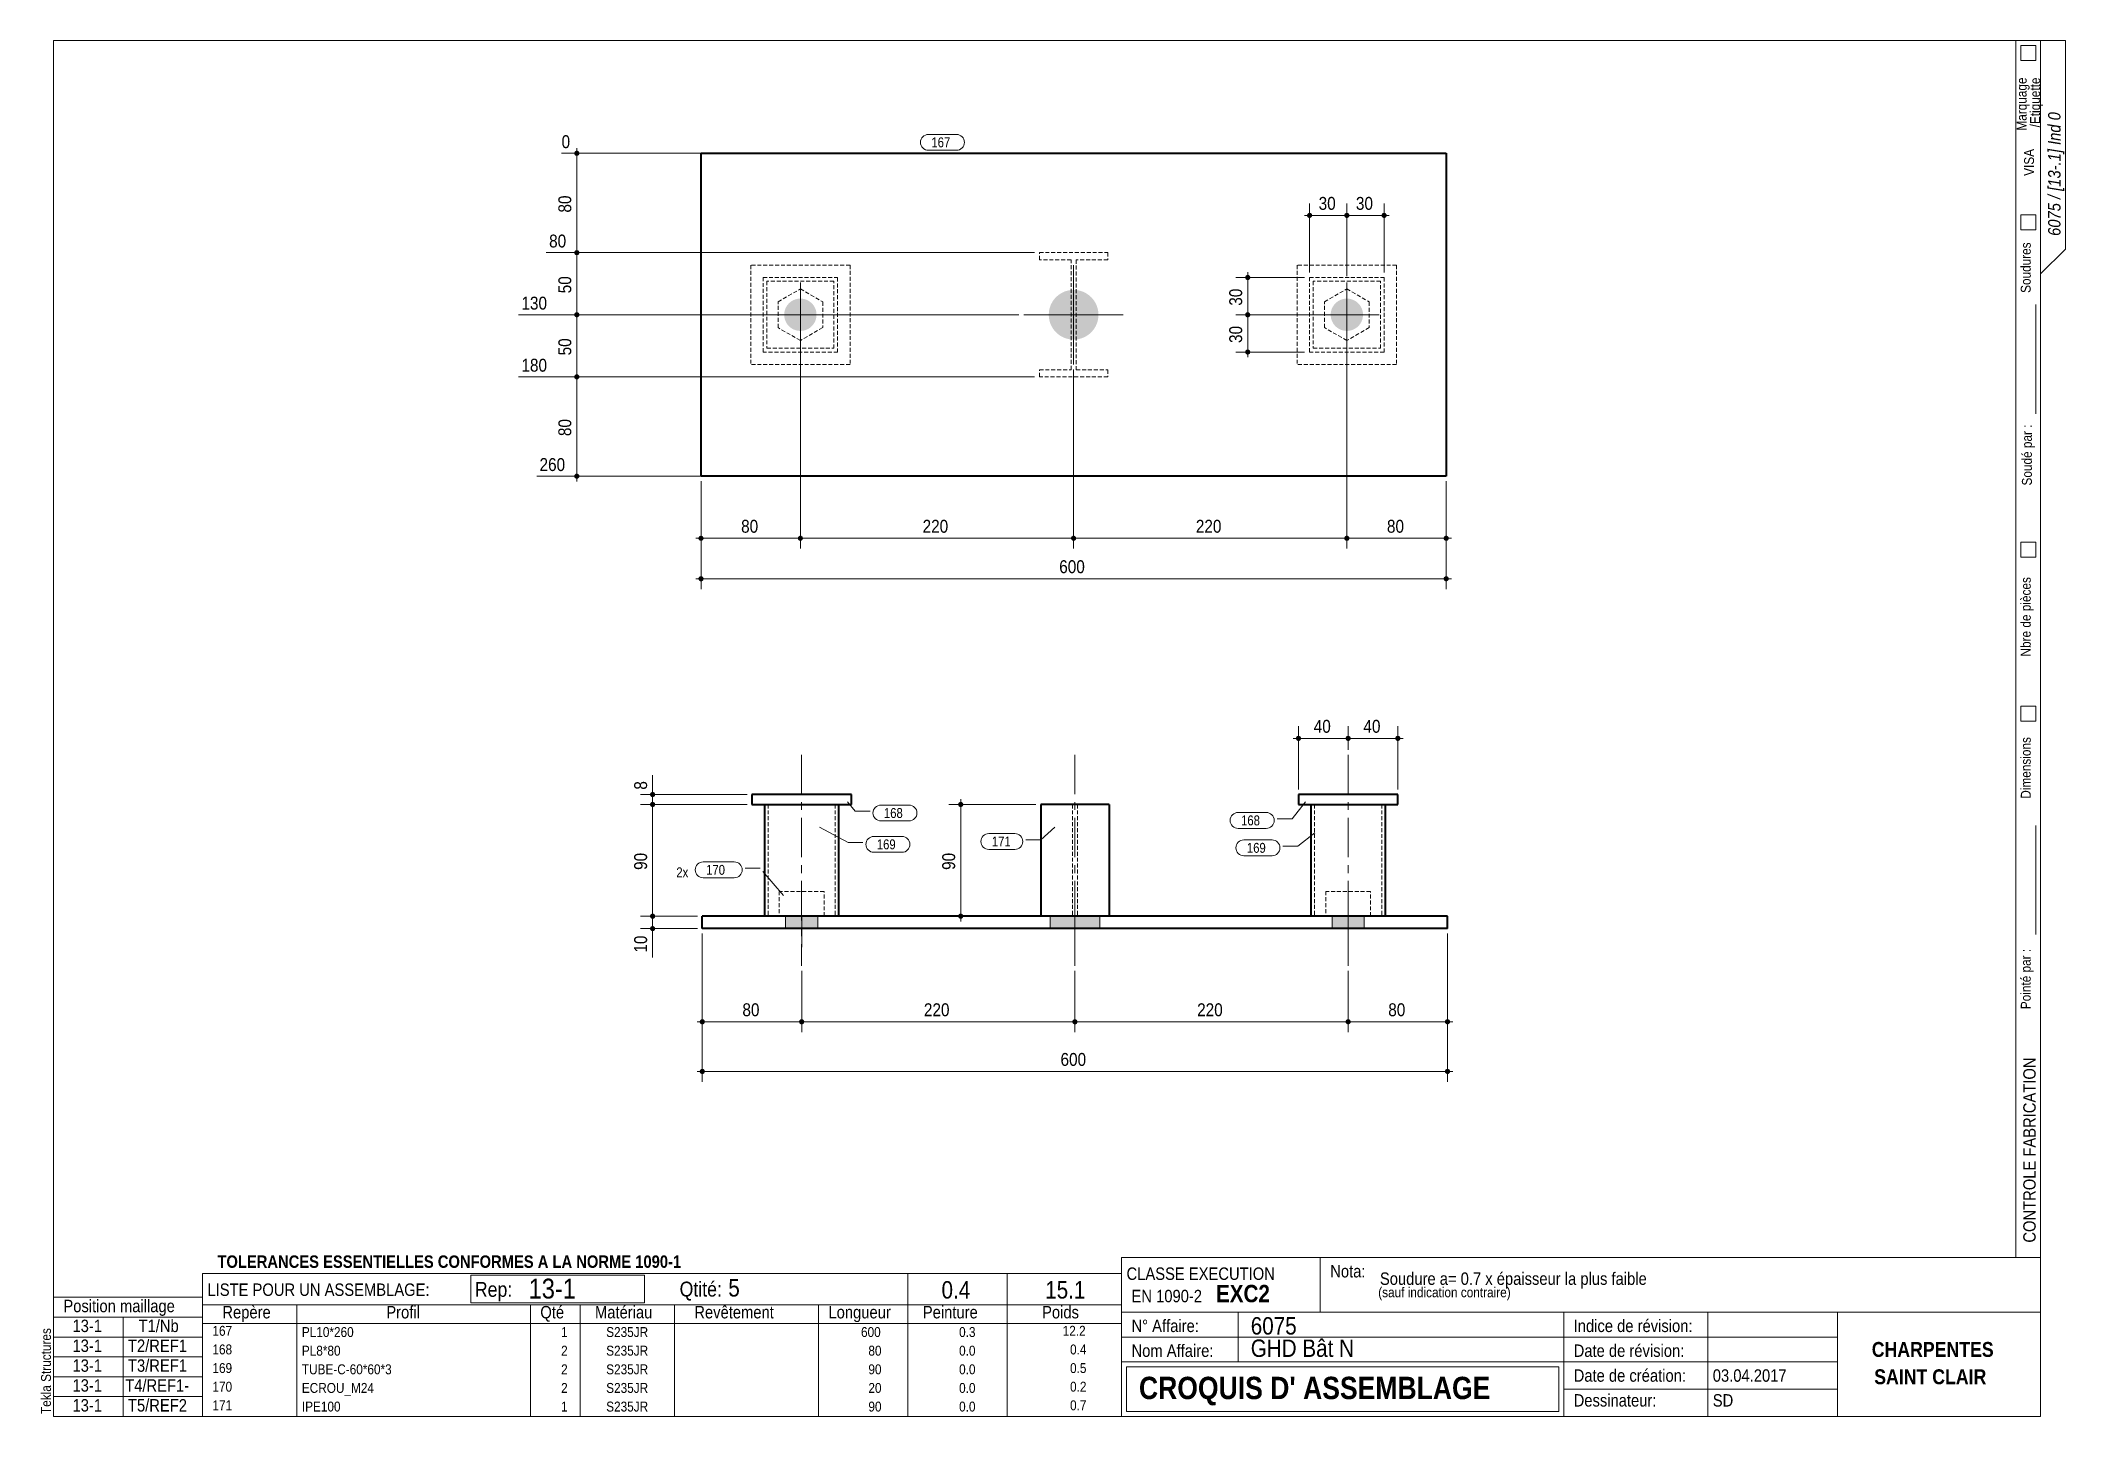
# Model space of a CAD drawing. Header units: millimetres. Extents: x 2 to 410, y 5 to 282.
import ezdxf

# ---------------------------------------------------------------- set-up
doc = ezdxf.new("R2010")
doc.units = ezdxf.units.MM
for name, pattern in [('AXES', [12.7, 7.9375, -1.5875, 1.5875, -1.5875]), ('CACHE2', [1.190625, 0.79375, -0.396875]), ('INTERROMPUX2', [9.525, 6.35, -3.175])]:
    doc.linetypes.add(name, pattern=pattern)
for name, color, linetype, lineweight in [('Autre type objet', 1, 'Continuous', 0), ('Axe', 1, 'Continuous', 0), ('Boulon', 7, 'Continuous', 0), ('Cache', 7, 'Continuous', 0), ('Cotation', 7, 'Continuous', 0), ('Feuille dessin', 5, 'Continuous', 0), ('Piece', 2, 'Continuous', 0), ('Repère pièce', 3, 'Continuous', 0)]:
    doc.layers.add(name, color=color, linetype=linetype, lineweight=lineweight)
doc.styles.add('ARIAL', font='ARIAL.TTF')
doc.styles.add('ARIAL_BOLD', font='ARIALBD.TTF')
doc.styles.add('ARIAL_ITALIC', font='ARIALI.TTF')
doc.styles.add('ARIAL_NARROW', font='ARIAL.TTF')
doc.styles.add('COMIC_SANS_MS', font='COMIC.TTF')

# ---------------------------------------------------------------- blocks, each defined once
blk = doc.blocks.new('*A1')
at = {"layer": 'Cache', "color": 7, "linetype": 'CACHE2', "lineweight": 20}
for p, q in [((203.470956, 237.865322), (203.470956, 239.290322)), ((203.470956, 239.290322), (217.220956, 239.290322)), ((209.833456, 237.865322), (203.470956, 237.865322)), ((209.833456, 215.715322), (209.833456, 237.865322)), ((217.220956, 237.865322), (210.858456, 237.865322)), ((210.858456, 237.865322), (210.858456, 215.715322)), ((217.220956, 239.290322), (217.220956, 237.865322)), ((203.470956, 214.290322), (203.470956, 215.715322)), ((203.470956, 215.715322), (209.833456, 215.715322)), ((217.220956, 214.290322), (203.470956, 214.290322)), ((210.858456, 215.715322), (217.220956, 215.715322)), ((217.220956, 215.715322), (217.220956, 214.290322))]:
    blk.add_line(p, q, dxfattribs=at)
blk = doc.blocks.new('*A2')
at = {"layer": 'Boulon'}
blk.add_hatch(color=256, dxfattribs=at).paths.add_polyline_path([(215.35, 226.73), (215.34, 226.67), (215.34, 226.61), (215.34, 226.54), (215.34, 226.48), (215.33, 226.42), (215.33, 226.36), (215.32, 226.3), (215.32, 226.24), (215.31, 226.18), (215.3, 226.12), (215.29, 226.06), (215.28, 226), (215.27, 225.94), (215.26, 225.88), (215.25, 225.81), (215.24, 225.75), (215.22, 225.69), (215.21, 225.64), (215.2, 225.58), (215.18, 225.52), (215.16, 225.46), (215.15, 225.4), (215.13, 225.34), (215.11, 225.28), (215.09, 225.22), (215.07, 225.16), (215.05, 225.11), (215.03, 225.05), (215.01, 224.99), (214.99, 224.93), (214.97, 224.88), (214.94, 224.82), (214.92, 224.76), (214.89, 224.71), (214.87, 224.65), (214.84, 224.6), (214.81, 224.54), (214.78, 224.49), (214.76, 224.43), (214.73, 224.38), (214.7, 224.33), (214.67, 224.27), (214.63, 224.22), (214.6, 224.17), (214.57, 224.12), (214.54, 224.06), (214.5, 224.01), (214.47, 223.96), (214.43, 223.91), (214.4, 223.86), (214.36, 223.81), (214.33, 223.76), (214.29, 223.71), (214.25, 223.67), (214.21, 223.62), (214.17, 223.57), (214.13, 223.52), (214.09, 223.48), (214.05, 223.43), (214.01, 223.39), (213.97, 223.34), (213.92, 223.3), (213.88, 223.25), (213.84, 223.21), (213.79, 223.17), (213.75, 223.13), (213.7, 223.09), (213.66, 223.04), (213.61, 223), (213.57, 222.96), (213.52, 222.93), (213.47, 222.89), (213.42, 222.85), (213.37, 222.81), (213.32, 222.77), (213.27, 222.74), (213.22, 222.7), (213.17, 222.67), (213.12, 222.63), (213.07, 222.6), (213.02, 222.57), (212.97, 222.53), (212.92, 222.5), (212.86, 222.47), (212.81, 222.44), (212.76, 222.41), (212.7, 222.38), (212.65, 222.35), (212.59, 222.32), (212.54, 222.3), (212.48, 222.27), (212.43, 222.24), (212.37, 222.22), (212.32, 222.19), (212.26, 222.17), (212.2, 222.15), (212.15, 222.13), (212.09, 222.1), (212.03, 222.08), (211.97, 222.06), (211.91, 222.04), (211.86, 222.02), (211.8, 222.01), (211.74, 221.99), (211.68, 221.97), (211.62, 221.96), (211.56, 221.94), (211.5, 221.93), (211.44, 221.91), (211.38, 221.9), (211.32, 221.89), (211.26, 221.87), (211.2, 221.86), (211.14, 221.85), (211.08, 221.84), (211.02, 221.84), (210.96, 221.83), (210.9, 221.82), (210.84, 221.81), (210.77, 221.81), (210.71, 221.8), (210.65, 221.8), (210.59, 221.8), (210.53, 221.79), (210.47, 221.79), (210.41, 221.79), (210.35, 221.79), (210.28, 221.79), (210.22, 221.79), (210.16, 221.79), (210.1, 221.8), (210.04, 221.8), (209.98, 221.8), (209.92, 221.81), (209.86, 221.81), (209.79, 221.82), (209.73, 221.83), (209.67, 221.84), (209.61, 221.84), (209.55, 221.85), (209.49, 221.86), (209.43, 221.87), (209.37, 221.89), (209.31, 221.9), (209.25, 221.91), (209.19, 221.93), (209.13, 221.94), (209.07, 221.96), (209.01, 221.97), (208.95, 221.99), (208.89, 222.01), (208.84, 222.02), (208.78, 222.04), (208.72, 222.06), (208.66, 222.08), (208.6, 222.1), (208.55, 222.13), (208.49, 222.15), (208.43, 222.17), (208.38, 222.19), (208.32, 222.22), (208.26, 222.24), (208.21, 222.27), (208.15, 222.3), (208.1, 222.32), (208.04, 222.35), (207.99, 222.38), (207.94, 222.41), (207.88, 222.44), (207.83, 222.47), (207.78, 222.5), (207.72, 222.53), (207.67, 222.57), (207.62, 222.6), (207.57, 222.63), (207.52, 222.67), (207.47, 222.7), (207.42, 222.74), (207.37, 222.77), (207.32, 222.81), (207.27, 222.85), (207.22, 222.89), (207.17, 222.93), (207.13, 222.96), (207.08, 223), (207.03, 223.04), (206.99, 223.09), (206.94, 223.13), (206.9, 223.17), (206.85, 223.21), (206.81, 223.25), (206.77, 223.3), (206.72, 223.34), (206.68, 223.39), (206.64, 223.43), (206.6, 223.48), (206.56, 223.52), (206.52, 223.57), (206.48, 223.62), (206.44, 223.67), (206.4, 223.71), (206.37, 223.76), (206.33, 223.81), (206.29, 223.86), (206.26, 223.91), (206.22, 223.96), (206.19, 224.01), (206.15, 224.06), (206.12, 224.12), (206.09, 224.17), (206.06, 224.22), (206.03, 224.27), (206, 224.33), (205.97, 224.38), (205.94, 224.43), (205.91, 224.49), (205.88, 224.54), (205.85, 224.6), (205.83, 224.65), (205.8, 224.71), (205.77, 224.76), (205.75, 224.82), (205.73, 224.88), (205.7, 224.93), (205.68, 224.99), (205.66, 225.05), (205.64, 225.11), (205.62, 225.16), (205.6, 225.22), (205.58, 225.28), (205.56, 225.34), (205.54, 225.4), (205.53, 225.46), (205.51, 225.52), (205.5, 225.58), (205.48, 225.64), (205.47, 225.69), (205.45, 225.75), (205.44, 225.81), (205.43, 225.88), (205.42, 225.94), (205.41, 226), (205.4, 226.06), (205.39, 226.12), (205.38, 226.18), (205.38, 226.24), (205.37, 226.3), (205.36, 226.36), (205.36, 226.42), (205.36, 226.48), (205.35, 226.54), (205.35, 226.61), (205.35, 226.67), (205.35, 226.73), (205.35, 226.79), (205.35, 226.85), (205.35, 226.91), (205.35, 226.97), (205.35, 227.04), (205.36, 227.1), (205.36, 227.16), (205.36, 227.22), (205.37, 227.28), (205.38, 227.34), (205.38, 227.4), (205.39, 227.46), (205.4, 227.52), (205.41, 227.58), (205.42, 227.65), (205.43, 227.71), (205.44, 227.77), (205.45, 227.83), (205.47, 227.89), (205.48, 227.95), (205.5, 228.01), (205.51, 228.06), (205.53, 228.12), (205.54, 228.18), (205.56, 228.24), (205.58, 228.3), (205.6, 228.36), (205.62, 228.42), (205.64, 228.47), (205.66, 228.53), (205.68, 228.59), (205.7, 228.65), (205.73, 228.7), (205.75, 228.76), (205.77, 228.82), (205.8, 228.87), (205.83, 228.93), (205.85, 228.98), (205.88, 229.04), (205.91, 229.09), (205.94, 229.15), (205.97, 229.2), (206, 229.25), (206.03, 229.31), (206.06, 229.36), (206.09, 229.41), (206.12, 229.47), (206.15, 229.52), (206.19, 229.57), (206.22, 229.62), (206.26, 229.67), (206.29, 229.72), (206.33, 229.77), (206.37, 229.82), (206.4, 229.87), (206.44, 229.91), (206.48, 229.96), (206.52, 230.01), (206.56, 230.06), (206.6, 230.1), (206.64, 230.15), (206.68, 230.19), (206.72, 230.24), (206.77, 230.28), (206.81, 230.33), (206.85, 230.37), (206.9, 230.41), (206.94, 230.45), (206.99, 230.5), (207.03, 230.54), (207.08, 230.58), (207.13, 230.62), (207.17, 230.66), (207.22, 230.69), (207.27, 230.73), (207.32, 230.77), (207.37, 230.81), (207.42, 230.84), (207.47, 230.88), (207.52, 230.91), (207.57, 230.95), (207.62, 230.98), (207.67, 231.01), (207.72, 231.05), (207.78, 231.08), (207.83, 231.11), (207.88, 231.14), (207.94, 231.17), (207.99, 231.2), (208.04, 231.23), (208.1, 231.26), (208.15, 231.28), (208.21, 231.31), (208.26, 231.34), (208.32, 231.36), (208.38, 231.39), (208.43, 231.41), (208.49, 231.43), (208.55, 231.46), (208.6, 231.48), (208.66, 231.5), (208.72, 231.52), (208.78, 231.54), (208.84, 231.56), (208.89, 231.58), (208.95, 231.59), (209.01, 231.61), (209.07, 231.63), (209.13, 231.64), (209.19, 231.66), (209.25, 231.67), (209.31, 231.68), (209.37, 231.69), (209.43, 231.71), (209.49, 231.72), (209.55, 231.73), (209.61, 231.74), (209.67, 231.74), (209.73, 231.75), (209.79, 231.76), (209.86, 231.77), (209.92, 231.77), (209.98, 231.78), (210.04, 231.78), (210.1, 231.78), (210.16, 231.79), (210.22, 231.79), (210.28, 231.79), (210.35, 231.79), (210.41, 231.79), (210.47, 231.79), (210.53, 231.79), (210.59, 231.78), (210.65, 231.78), (210.71, 231.78), (210.77, 231.77), (210.84, 231.77), (210.9, 231.76), (210.96, 231.75), (211.02, 231.74), (211.08, 231.74), (211.14, 231.73), (211.2, 231.72), (211.26, 231.71), (211.32, 231.69), (211.38, 231.68), (211.44, 231.67), (211.5, 231.66), (211.56, 231.64), (211.62, 231.63), (211.68, 231.61), (211.74, 231.59), (211.8, 231.58), (211.86, 231.56), (211.91, 231.54), (211.97, 231.52), (212.03, 231.5), (212.09, 231.48), (212.15, 231.46), (212.2, 231.43), (212.26, 231.41), (212.32, 231.39), (212.37, 231.36), (212.43, 231.34), (212.48, 231.31), (212.54, 231.28), (212.59, 231.26), (212.65, 231.23), (212.7, 231.2), (212.76, 231.17), (212.81, 231.14), (212.86, 231.11), (212.92, 231.08), (212.97, 231.05), (213.02, 231.01), (213.07, 230.98), (213.12, 230.95), (213.17, 230.91), (213.22, 230.88), (213.27, 230.84), (213.32, 230.81), (213.37, 230.77), (213.42, 230.73), (213.47, 230.69), (213.52, 230.66), (213.57, 230.62), (213.61, 230.58), (213.66, 230.54), (213.7, 230.5), (213.75, 230.45), (213.79, 230.41), (213.84, 230.37), (213.88, 230.33), (213.92, 230.28), (213.97, 230.24), (214.01, 230.19), (214.05, 230.15), (214.09, 230.1), (214.13, 230.06), (214.17, 230.01), (214.21, 229.96), (214.25, 229.91), (214.29, 229.87), (214.33, 229.82), (214.36, 229.77), (214.4, 229.72), (214.43, 229.67), (214.47, 229.62), (214.5, 229.57), (214.54, 229.52), (214.57, 229.47), (214.6, 229.41), (214.63, 229.36), (214.67, 229.31), (214.7, 229.25), (214.73, 229.2), (214.76, 229.15), (214.78, 229.09), (214.81, 229.04), (214.84, 228.98), (214.87, 228.93), (214.89, 228.87), (214.92, 228.82), (214.94, 228.76), (214.97, 228.7), (214.99, 228.65), (215.01, 228.59), (215.03, 228.53), (215.05, 228.47), (215.07, 228.42), (215.09, 228.36), (215.11, 228.3), (215.13, 228.24), (215.15, 228.18), (215.16, 228.12), (215.18, 228.06), (215.2, 228.01), (215.21, 227.95), (215.22, 227.89), (215.24, 227.83), (215.25, 227.77), (215.26, 227.71), (215.27, 227.65), (215.28, 227.58), (215.29, 227.52), (215.3, 227.46), (215.31, 227.4), (215.32, 227.34), (215.32, 227.28), (215.33, 227.22), (215.33, 227.16), (215.34, 227.1), (215.34, 227.04), (215.34, 226.97), (215.34, 226.91), (215.35, 226.85), (215.35, 226.79)], flags=17)
at = {"layer": 'Boulon', "linetype": 'Continuous', "lineweight": 0}
for p, q in [((210.35, 236.79), (210.35, 216.79)), ((200.35, 226.79), (220.35, 226.79))]:
    blk.add_line(p, q, dxfattribs=at)
blk = doc.blocks.new('*A3')
at = {"layer": 'Boulon'}
for points in [[(155.43, 230.04), (155.51, 230.04), (155.59, 230.03), (155.66, 230.02), (155.74, 230.02), (155.82, 230.01), (155.9, 229.99), (155.98, 229.98), (156.06, 229.96), (156.14, 229.94), (156.21, 229.92), (156.29, 229.9), (156.37, 229.88), (156.44, 229.85), (156.52, 229.82), (156.59, 229.79), (156.66, 229.76), (156.74, 229.73), (156.81, 229.69), (156.88, 229.66), (156.95, 229.62), (157.02, 229.58), (157.08, 229.54), (157.15, 229.49), (157.22, 229.45), (157.28, 229.4), (157.35, 229.35), (157.41, 229.3), (157.47, 229.25), (157.53, 229.2), (157.59, 229.14), (157.64, 229.09), (157.7, 229.03), (157.75, 228.97), (157.81, 228.91), (157.86, 228.85), (157.91, 228.79), (157.96, 228.73), (158, 228.66), (158.05, 228.6), (158.09, 228.53), (158.13, 228.46), (158.17, 228.39), (158.21, 228.32), (158.25, 228.25), (158.28, 228.18), (158.32, 228.11), (158.35, 228.03), (158.38, 227.96), (158.41, 227.89), (158.43, 227.81), (158.46, 227.73), (158.48, 227.66), (158.5, 227.58), (158.52, 227.5), (158.53, 227.42), (158.55, 227.35), (158.56, 227.27), (158.57, 227.19), (158.58, 227.11), (158.59, 227.03), (158.59, 226.95), (158.59, 226.87), (158.6, 226.79), (158.59, 226.71), (158.59, 226.63), (158.59, 226.55), (158.58, 226.47), (158.57, 226.39), (158.56, 226.31), (158.55, 226.23), (158.53, 226.16), (158.52, 226.08), (158.5, 226), (158.48, 225.92), (158.46, 225.85), (158.43, 225.77), (158.41, 225.7), (158.38, 225.62), (158.35, 225.55), (158.32, 225.47), (158.28, 225.4), (158.25, 225.33), (158.21, 225.26), (158.17, 225.19), (158.13, 225.12), (158.09, 225.05), (158.05, 224.98), (158, 224.92), (157.96, 224.85), (157.91, 224.79), (157.86, 224.73), (157.81, 224.67), (157.75, 224.61), (157.7, 224.55), (157.64, 224.49), (157.59, 224.44), (157.53, 224.38), (157.47, 224.33), (157.41, 224.28), (157.35, 224.23), (157.28, 224.18), (157.22, 224.13), (157.15, 224.09), (157.08, 224.04), (157.02, 224), (156.95, 223.96), (156.88, 223.92), (156.81, 223.89), (156.74, 223.85), (156.66, 223.82), (156.59, 223.79), (156.52, 223.76), (156.44, 223.73), (156.37, 223.7), (156.29, 223.68), (156.21, 223.66), (156.14, 223.64), (156.06, 223.62), (155.98, 223.6), (155.9, 223.59), (155.82, 223.58), (155.74, 223.56), (155.66, 223.56), (155.59, 223.55), (155.51, 223.54), (155.43, 223.54), (155.35, 223.54), (155.27, 223.54), (155.19, 223.54), (155.11, 223.55), (155.03, 223.56), (154.95, 223.56), (154.87, 223.58), (154.79, 223.59), (154.71, 223.6), (154.63, 223.62), (154.56, 223.64), (154.48, 223.66), (154.4, 223.68), (154.33, 223.7), (154.25, 223.73), (154.18, 223.76), (154.1, 223.79), (154.03, 223.82), (153.96, 223.85), (153.88, 223.89), (153.81, 223.92), (153.74, 223.96), (153.68, 224), (153.61, 224.04), (153.54, 224.09), (153.47, 224.13), (153.41, 224.18), (153.35, 224.23), (153.28, 224.28), (153.22, 224.33), (153.16, 224.38), (153.1, 224.44), (153.05, 224.49), (152.99, 224.55), (152.94, 224.61), (152.89, 224.67), (152.83, 224.73), (152.78, 224.79), (152.74, 224.85), (152.69, 224.92), (152.64, 224.98), (152.6, 225.05), (152.56, 225.12), (152.52, 225.19), (152.48, 225.26), (152.44, 225.33), (152.41, 225.4), (152.37, 225.47), (152.34, 225.55), (152.31, 225.62), (152.29, 225.7), (152.26, 225.77), (152.24, 225.85), (152.21, 225.92), (152.19, 226), (152.17, 226.08), (152.16, 226.16), (152.14, 226.23), (152.13, 226.31), (152.12, 226.39), (152.11, 226.47), (152.1, 226.55), (152.1, 226.63), (152.1, 226.71), (152.1, 226.79), (152.1, 226.87), (152.1, 226.95), (152.1, 227.03), (152.11, 227.11), (152.12, 227.19), (152.13, 227.27), (152.14, 227.35), (152.16, 227.42), (152.17, 227.5), (152.19, 227.58), (152.21, 227.66), (152.24, 227.73), (152.26, 227.81), (152.29, 227.89), (152.31, 227.96), (152.34, 228.03), (152.37, 228.11), (152.41, 228.18), (152.44, 228.25), (152.48, 228.32), (152.52, 228.39), (152.56, 228.46), (152.6, 228.53), (152.64, 228.6), (152.69, 228.66), (152.74, 228.73), (152.78, 228.79), (152.83, 228.85), (152.89, 228.91), (152.94, 228.97), (152.99, 229.03), (153.05, 229.09), (153.1, 229.14), (153.16, 229.2), (153.22, 229.25), (153.28, 229.3), (153.35, 229.35), (153.41, 229.4), (153.47, 229.45), (153.54, 229.49), (153.61, 229.54), (153.68, 229.58), (153.74, 229.62), (153.81, 229.66), (153.88, 229.69), (153.96, 229.73), (154.03, 229.76), (154.1, 229.79), (154.18, 229.82), (154.25, 229.85), (154.33, 229.88), (154.4, 229.9), (154.48, 229.92), (154.56, 229.94), (154.63, 229.96), (154.71, 229.98), (154.79, 229.99), (154.87, 230.01), (154.95, 230.02), (155.03, 230.02), (155.11, 230.03), (155.19, 230.04), (155.27, 230.04), (155.35, 230.04)], [(265.43, 230.04), (265.51, 230.04), (265.59, 230.03), (265.66, 230.02), (265.74, 230.02), (265.82, 230.01), (265.9, 229.99), (265.98, 229.98), (266.06, 229.96), (266.14, 229.94), (266.21, 229.92), (266.29, 229.9), (266.37, 229.88), (266.44, 229.85), (266.52, 229.82), (266.59, 229.79), (266.66, 229.76), (266.74, 229.73), (266.81, 229.69), (266.88, 229.66), (266.95, 229.62), (267.02, 229.58), (267.08, 229.54), (267.15, 229.49), (267.22, 229.45), (267.28, 229.4), (267.35, 229.35), (267.41, 229.3), (267.47, 229.25), (267.53, 229.2), (267.59, 229.14), (267.64, 229.09), (267.7, 229.03), (267.75, 228.97), (267.81, 228.91), (267.86, 228.85), (267.91, 228.79), (267.96, 228.73), (268, 228.66), (268.05, 228.6), (268.09, 228.53), (268.13, 228.46), (268.17, 228.39), (268.21, 228.32), (268.25, 228.25), (268.28, 228.18), (268.32, 228.11), (268.35, 228.03), (268.38, 227.96), (268.41, 227.89), (268.43, 227.81), (268.46, 227.73), (268.48, 227.66), (268.5, 227.58), (268.52, 227.5), (268.53, 227.42), (268.55, 227.35), (268.56, 227.27), (268.57, 227.19), (268.58, 227.11), (268.59, 227.03), (268.59, 226.95), (268.59, 226.87), (268.6, 226.79), (268.59, 226.71), (268.59, 226.63), (268.59, 226.55), (268.58, 226.47), (268.57, 226.39), (268.56, 226.31), (268.55, 226.23), (268.53, 226.16), (268.52, 226.08), (268.5, 226), (268.48, 225.92), (268.46, 225.85), (268.43, 225.77), (268.41, 225.7), (268.38, 225.62), (268.35, 225.55), (268.32, 225.47), (268.28, 225.4), (268.25, 225.33), (268.21, 225.26), (268.17, 225.19), (268.13, 225.12), (268.09, 225.05), (268.05, 224.98), (268, 224.92), (267.96, 224.85), (267.91, 224.79), (267.86, 224.73), (267.81, 224.67), (267.75, 224.61), (267.7, 224.55), (267.64, 224.49), (267.59, 224.44), (267.53, 224.38), (267.47, 224.33), (267.41, 224.28), (267.35, 224.23), (267.28, 224.18), (267.22, 224.13), (267.15, 224.09), (267.08, 224.04), (267.02, 224), (266.95, 223.96), (266.88, 223.92), (266.81, 223.89), (266.74, 223.85), (266.66, 223.82), (266.59, 223.79), (266.52, 223.76), (266.44, 223.73), (266.37, 223.7), (266.29, 223.68), (266.21, 223.66), (266.14, 223.64), (266.06, 223.62), (265.98, 223.6), (265.9, 223.59), (265.82, 223.58), (265.74, 223.56), (265.66, 223.56), (265.59, 223.55), (265.51, 223.54), (265.43, 223.54), (265.35, 223.54), (265.27, 223.54), (265.19, 223.54), (265.11, 223.55), (265.03, 223.56), (264.95, 223.56), (264.87, 223.58), (264.79, 223.59), (264.71, 223.6), (264.63, 223.62), (264.56, 223.64), (264.48, 223.66), (264.4, 223.68), (264.33, 223.7), (264.25, 223.73), (264.18, 223.76), (264.1, 223.79), (264.03, 223.82), (263.96, 223.85), (263.88, 223.89), (263.81, 223.92), (263.74, 223.96), (263.68, 224), (263.61, 224.04), (263.54, 224.09), (263.47, 224.13), (263.41, 224.18), (263.35, 224.23), (263.28, 224.28), (263.22, 224.33), (263.16, 224.38), (263.1, 224.44), (263.05, 224.49), (262.99, 224.55), (262.94, 224.61), (262.89, 224.67), (262.83, 224.73), (262.78, 224.79), (262.74, 224.85), (262.69, 224.92), (262.64, 224.98), (262.6, 225.05), (262.56, 225.12), (262.52, 225.19), (262.48, 225.26), (262.44, 225.33), (262.41, 225.4), (262.37, 225.47), (262.34, 225.55), (262.31, 225.62), (262.29, 225.7), (262.26, 225.77), (262.24, 225.85), (262.21, 225.92), (262.19, 226), (262.17, 226.08), (262.16, 226.16), (262.14, 226.23), (262.13, 226.31), (262.12, 226.39), (262.11, 226.47), (262.1, 226.55), (262.1, 226.63), (262.1, 226.71), (262.1, 226.79), (262.1, 226.87), (262.1, 226.95), (262.1, 227.03), (262.11, 227.11), (262.12, 227.19), (262.13, 227.27), (262.14, 227.35), (262.16, 227.42), (262.17, 227.5), (262.19, 227.58), (262.21, 227.66), (262.24, 227.73), (262.26, 227.81), (262.29, 227.89), (262.31, 227.96), (262.34, 228.03), (262.37, 228.11), (262.41, 228.18), (262.44, 228.25), (262.48, 228.32), (262.52, 228.39), (262.56, 228.46), (262.6, 228.53), (262.64, 228.6), (262.69, 228.66), (262.74, 228.73), (262.78, 228.79), (262.83, 228.85), (262.89, 228.91), (262.94, 228.97), (262.99, 229.03), (263.05, 229.09), (263.1, 229.14), (263.16, 229.2), (263.22, 229.25), (263.28, 229.3), (263.35, 229.35), (263.41, 229.4), (263.47, 229.45), (263.54, 229.49), (263.61, 229.54), (263.68, 229.58), (263.74, 229.62), (263.81, 229.66), (263.88, 229.69), (263.96, 229.73), (264.03, 229.76), (264.1, 229.79), (264.18, 229.82), (264.25, 229.85), (264.33, 229.88), (264.4, 229.9), (264.48, 229.92), (264.56, 229.94), (264.63, 229.96), (264.71, 229.98), (264.79, 229.99), (264.87, 230.01), (264.95, 230.02), (265.03, 230.02), (265.11, 230.03), (265.19, 230.04), (265.27, 230.04), (265.35, 230.04)]]:
    blk.add_hatch(color=256, dxfattribs=at).paths.add_polyline_path(points, flags=17)
at = {"layer": 'Boulon', "linetype": 'Continuous', "lineweight": 0}
for p, q in [((155.35, 220.29), (155.35, 233.29)), ((265.35, 220.29), (265.35, 233.29)), ((148.85, 226.79), (161.85, 226.79)), ((258.85, 226.79), (271.85, 226.79))]:
    blk.add_line(p, q, dxfattribs=at)
blk = doc.blocks.new('*A4')
at = {"layer": 'Piece', "color": 2, "linetype": 'Continuous', "lineweight": 40}
for p, q in [((135.345956, 259.290322), (285.345956, 259.290322)), ((135.345956, 194.290322), (135.345956, 259.290322)), ((285.345956, 259.290322), (285.345956, 194.290322)), ((285.345956, 194.290322), (135.345956, 194.290322))]:
    blk.add_line(p, q, dxfattribs=at)
blk = doc.blocks.new('*A5')
at = {"layer": 'Cache', "color": 7, "linetype": 'CACHE2', "lineweight": 20}
for p, q in [((165.345956, 236.790322), (145.345956, 236.790322)), ((145.345956, 236.790322), (145.345956, 216.790322)), ((165.345956, 236.790322), (165.345956, 216.790322)), ((165.345956, 216.790322), (145.345956, 216.790322))]:
    blk.add_line(p, q, dxfattribs=at)
blk = doc.blocks.new('*A6')
at = {"layer": 'Cache', "color": 7, "linetype": 'CACHE2', "lineweight": 20}
for p, q in [((275.345956, 236.790322), (255.345956, 236.790322)), ((255.345956, 236.790322), (255.345956, 216.790322)), ((275.345956, 236.790322), (275.345956, 216.790322)), ((275.345956, 216.790322), (255.345956, 216.790322))]:
    blk.add_line(p, q, dxfattribs=at)
blk = doc.blocks.new('*A7')
at = {"layer": 'Cache', "color": 7, "linetype": 'CACHE2', "lineweight": 20}
for p, q in [((150.845956, 229.388398), (155.345956, 231.986474)), ((150.845956, 224.192246), (150.845956, 229.388398)), ((155.345956, 231.986474), (159.845956, 229.388398)), ((159.845956, 229.388398), (159.845956, 224.192246)), ((155.345956, 221.59417), (150.845956, 224.192246)), ((159.845956, 224.192246), (155.345956, 221.59417))]:
    blk.add_line(p, q, dxfattribs=at)
blk = doc.blocks.new('*A8')
at = {"layer": 'Cache', "color": 7, "linetype": 'CACHE2', "lineweight": 20}
for p, q in [((147.845956, 219.290322), (147.845956, 234.290322)), ((147.845956, 234.290322), (162.845956, 234.290322)), ((162.095956, 233.540322), (148.595956, 233.540322)), ((148.595956, 233.540322), (148.595956, 220.040322)), ((162.095956, 220.040322), (162.095956, 233.540322)), ((162.845956, 234.290322), (162.845956, 219.290322)), ((162.845956, 219.290322), (147.845956, 219.290322)), ((148.595956, 220.040322), (162.095956, 220.040322))]:
    blk.add_line(p, q, dxfattribs=at)
blk = doc.blocks.new('*A9')
at = {"layer": 'Cache', "color": 7, "linetype": 'CACHE2', "lineweight": 20}
for p, q in [((260.845956, 229.388398), (265.345956, 231.986474)), ((260.845956, 224.192246), (260.845956, 229.388398)), ((265.345956, 231.986474), (269.845956, 229.388398)), ((269.845956, 229.388398), (269.845956, 224.192246)), ((265.345956, 221.59417), (260.845956, 224.192246)), ((269.845956, 224.192246), (265.345956, 221.59417))]:
    blk.add_line(p, q, dxfattribs=at)
blk = doc.blocks.new('*A10')
at = {"layer": 'Cache', "color": 7, "linetype": 'CACHE2', "lineweight": 20}
for p, q in [((257.845956, 219.290322), (257.845956, 234.290322)), ((257.845956, 234.290322), (272.845956, 234.290322)), ((272.095956, 233.540322), (258.595956, 233.540322)), ((258.595956, 233.540322), (258.595956, 220.040322)), ((272.095956, 220.040322), (272.095956, 233.540322)), ((272.845956, 234.290322), (272.845956, 219.290322)), ((272.845956, 219.290322), (257.845956, 219.290322)), ((258.595956, 220.040322), (272.095956, 220.040322))]:
    blk.add_line(p, q, dxfattribs=at)
blk = doc.blocks.new('*A11')
at = {"layer": 'Axe', "color": 1, "linetype": 'AXES', "lineweight": 15}
blk.add_line((210.605241, 138.21138), (210.605241, 95.71138), dxfattribs=at)
at = {"layer": 'Cache', "color": 7, "linetype": 'CACHE2', "lineweight": 20}
for p, q in [((210.092741, 128.21138), (210.092741, 105.71138)), ((211.117741, 128.21138), (211.117741, 105.71138)), ((217.480241, 105.71138), (203.730241, 105.71138))]:
    blk.add_line(p, q, dxfattribs=at)
at = {"layer": 'Piece', "color": 2, "linetype": 'Continuous', "lineweight": 40}
for p, q in [((217.480241, 128.21138), (203.730241, 128.21138)), ((203.730241, 128.21138), (203.730241, 105.71138)), ((217.480241, 128.21138), (217.480241, 105.71138))]:
    blk.add_line(p, q, dxfattribs=at)
blk = doc.blocks.new('*A12')
at = {"layer": 'Boulon'}
blk.add_hatch(color=256, dxfattribs=at).paths.add_polyline_path([(205.61, 103.21), (205.61, 105.71), (215.61, 105.71), (215.61, 103.21)], flags=17)
at = {"layer": 'Boulon', "linetype": 'Continuous', "lineweight": 0}
for p, q in [((205.61, 103.21), (205.61, 105.71)), ((210.61, 99.46), (210.61, 105.71)), ((215.61, 103.21), (215.61, 105.71))]:
    blk.add_line(p, q, dxfattribs=at)
blk = doc.blocks.new('*A13')
at = {"layer": 'Boulon'}
for points in [[(152.36, 103.21), (152.36, 105.71), (158.86, 105.71), (158.86, 103.21)], [(262.36, 103.21), (262.36, 105.71), (268.86, 105.71), (268.86, 103.21)]]:
    blk.add_hatch(color=256, dxfattribs=at).paths.add_polyline_path(points, flags=17)
at = {"layer": 'Boulon', "linetype": 'Continuous', "lineweight": 0}
for p, q in [((152.36, 103.21), (152.36, 105.71)), ((155.61, 99.46), (155.61, 105.71)), ((158.86, 103.21), (158.86, 105.71)), ((262.36, 103.21), (262.36, 105.71)), ((265.61, 99.46), (265.61, 105.71)), ((268.86, 103.21), (268.86, 105.71))]:
    blk.add_line(p, q, dxfattribs=at)
blk = doc.blocks.new('*A14')
at = {"layer": 'Piece', "color": 2, "linetype": 'Continuous', "lineweight": 40}
for p, q in [((135.605241, 103.21138), (135.605241, 105.71138)), ((285.605241, 105.71138), (135.605241, 105.71138)), ((285.605241, 103.21138), (135.605241, 103.21138)), ((285.605241, 103.21138), (285.605241, 105.71138))]:
    blk.add_line(p, q, dxfattribs=at)
blk = doc.blocks.new('*A15')
at = {"layer": 'Piece', "color": 2, "linetype": 'Continuous', "lineweight": 40}
for p, q in [((165.605241, 130.21138), (145.605241, 130.21138)), ((145.605241, 130.21138), (145.605241, 128.21138)), ((145.605241, 128.21138), (165.605241, 128.21138)), ((165.605241, 128.21138), (165.605241, 130.21138))]:
    blk.add_line(p, q, dxfattribs=at)
blk = doc.blocks.new('*A16')
at = {"layer": 'Piece', "color": 2, "linetype": 'Continuous', "lineweight": 40}
for p, q in [((275.605241, 130.21138), (255.605241, 130.21138)), ((255.605241, 130.21138), (255.605241, 128.21138)), ((255.605241, 128.21138), (275.605241, 128.21138)), ((275.605241, 128.21138), (275.605241, 130.21138))]:
    blk.add_line(p, q, dxfattribs=at)
blk = doc.blocks.new('*A17')
at = {"layer": 'Cache', "color": 7, "linetype": 'CACHE2', "lineweight": 20}
for p, q in [((160.105241, 110.71138), (151.105241, 110.71138)), ((151.105241, 110.71138), (151.105241, 105.71138)), ((155.605241, 110.71138), (155.605241, 105.71138)), ((160.105241, 105.71138), (160.105241, 110.71138)), ((151.105241, 105.71138), (160.105241, 105.71138))]:
    blk.add_line(p, q, dxfattribs=at)
blk = doc.blocks.new('*A18')
at = {"layer": 'Axe', "color": 1, "linetype": 'AXES', "lineweight": 15}
blk.add_line((155.605241, 138.21138), (155.605241, 95.71138), dxfattribs=at)
at = {"layer": 'Cache', "color": 7, "linetype": 'CACHE2', "lineweight": 20}
for p, q in [((163.105241, 128.21138), (148.105241, 128.21138)), ((148.855241, 128.21138), (148.855241, 105.71138)), ((162.355241, 128.21138), (162.355241, 105.71138)), ((148.105241, 105.71138), (163.105241, 105.71138))]:
    blk.add_line(p, q, dxfattribs=at)
at = {"layer": 'Piece', "color": 2, "linetype": 'Continuous', "lineweight": 40}
for p, q in [((148.105241, 128.21138), (148.105241, 105.71138)), ((163.105241, 105.71138), (163.105241, 128.21138))]:
    blk.add_line(p, q, dxfattribs=at)
blk = doc.blocks.new('*A19')
at = {"layer": 'Cache', "color": 7, "linetype": 'CACHE2', "lineweight": 20}
for p, q in [((270.105241, 110.71138), (261.105241, 110.71138)), ((261.105241, 110.71138), (261.105241, 105.71138)), ((265.605241, 110.71138), (265.605241, 105.71138)), ((270.105241, 105.71138), (270.105241, 110.71138)), ((261.105241, 105.71138), (270.105241, 105.71138))]:
    blk.add_line(p, q, dxfattribs=at)
blk = doc.blocks.new('*A20')
at = {"layer": 'Axe', "color": 1, "linetype": 'AXES', "lineweight": 15}
blk.add_line((265.605241, 138.21138), (265.605241, 95.71138), dxfattribs=at)
at = {"layer": 'Cache', "color": 7, "linetype": 'CACHE2', "lineweight": 20}
for p, q in [((273.105241, 128.21138), (258.105241, 128.21138)), ((258.855241, 128.21138), (258.855241, 105.71138)), ((272.355241, 128.21138), (272.355241, 105.71138)), ((258.105241, 105.71138), (273.105241, 105.71138))]:
    blk.add_line(p, q, dxfattribs=at)
at = {"layer": 'Piece', "color": 2, "linetype": 'Continuous', "lineweight": 40}
for p, q in [((258.105241, 128.21138), (258.105241, 105.71138)), ((273.105241, 105.71138), (273.105241, 128.21138))]:
    blk.add_line(p, q, dxfattribs=at)
blk = doc.blocks.new('*A21')
at = {"layer": 'Feuille dessin', "linetype": 'Continuous', "lineweight": 0}
for p, q in [((405, 282), (5, 282)), ((5, 282), (5, 5)), ((405, 5), (405, 282)), ((5, 5), (405, 5))]:
    blk.add_line(p, q, dxfattribs=at)
at = {"layer": 'Feuille dessin', "style": 'ARIAL', "width": 0.85}
blk.add_text('Tekla Structures', height=2, rotation=90, dxfattribs=at).set_placement((4.5, 5.5))
blk = doc.blocks.new('*A22')
at = {"layer": 'Autre type objet', "linetype": 'Continuous', "lineweight": 0}
for p, q in [((400, 37), (400, 282)), ((400, 282), (410, 282)), ((405, 37), (405, 282)), ((410, 282), (410, 240)), ((401, 281), (401, 278)), ((404, 281), (401, 281)), ((401, 278), (404, 278)), ((404, 278), (404, 281)), ((404, 246.898947), (401, 246.898947)), ((401, 246.898947), (401, 243.898947)), ((404, 243.898947), (404, 246.898947)), ((401, 243.898947), (404, 243.898947)), ((410, 240), (405, 235)), ((404, 206.87143), (404, 228.87143)), ((401, 181), (401, 178)), ((404, 181), (401, 181)), ((404, 178), (404, 181)), ((401, 178), (404, 178)), ((401, 148), (401, 145)), ((404, 148), (401, 148)), ((404, 145), (404, 148)), ((401, 145), (404, 145)), ((404, 102), (404, 124)), ((400, 37), (405, 37))]:
    blk.add_line(p, q, dxfattribs=at)
at = {"layer": 'Autre type objet', "width": 0.85}
for s, height, style, p in [('Marquage', 2, 'ARIAL', (402.175102, 263.861793)), ('/Etiquette', 2, 'ARIAL', (404.882157, 264.509258)), ('6075 / [13-.1] Ind 0', 2.5, 'ARIAL_ITALIC', (409, 242.657715)), ('VISA', 2, 'ARIAL', (403.660159, 254.754913)), ('Soudures', 2, 'ARIAL', (403, 231.189963)), ('Soudé par :', 2, 'ARIAL', (403.230161, 192.415081)), ('Nbre de pièces', 2, 'ARIAL', (403, 158)), ('Dimensions', 2, 'ARIAL', (403, 129.364258)), ('Pointé par :', 2, 'ARIAL', (403, 87)), ('CONTROLE FABRICATION', 2.5, 'ARIAL', (404, 40))]:
    blk.add_text(s, height=height, rotation=90, dxfattribs=dict(at, style=style)).set_placement(p)
blk = doc.blocks.new('*A23')
at = {"layer": 'Autre type objet', "linetype": 'Continuous', "lineweight": 0}
for p, q in [((220, 37), (405, 37)), ((220, 37), (220, 26)), ((260, 37), (260, 26)), ((405, 37), (405, 26)), ((220, 26), (405, 26))]:
    blk.add_line(p, q, dxfattribs=at)
at = {"layer": 'Autre type objet', "width": 0.85}
for s, height, style, p in [('CLASSE EXECUTION', 2.5, 'ARIAL', (221, 32.5)), ('Nota:', 2.5, 'ARIAL', (262, 33)), ('Soudure a= 0.7 x épaisseur la plus faible', 2.5, 'ARIAL', (272, 31.5)), ('EN 1090-2', 2.5, 'ARIAL', (222, 28)), ('EXC2', 3.5, 'ARIAL_BOLD', (239, 28)), (' (sauf indication contraire)', 2, 'ARIAL', (271, 29))]:
    blk.add_text(s, height=height, dxfattribs=dict(at, style=style)).set_placement(p)
blk = doc.blocks.new('*A24')
at = {"layer": 'Autre type objet', "linetype": 'Continuous', "lineweight": 0}
for p, q in [((35, 33.776986), (220, 33.776986)), ((35.000031, 33.776887), (35, 23.75)), ((89, 33.442397), (124, 33.442397)), ((89, 27.874117), (89, 33.442397)), ((124, 33.442397), (124, 27.874117)), ((177.006307, 33.776553), (177, 23.75)), ((197.000069, 33.775594), (197, 23.75)), ((219.999994, 33.776914), (220, 23.75)), ((35, 27.5), (220, 27.5)), ((54, 27.5), (54, 23.75)), ((124, 27.874117), (89, 27.874117)), ((101, 27.5), (101, 23.75)), ((111, 27.5), (111, 23.75)), ((130, 27.5), (130, 23.75)), ((159, 27.5), (159, 23.75)), ((35, 23.75), (220, 23.75)), ((35, 23.75), (35, 20)), ((54, 23.75), (54, 20)), ((101, 23.75), (101, 20)), ((111, 23.75), (111, 20)), ((130, 23.75), (130, 20)), ((159, 23.75), (159, 20)), ((177, 23.75), (177, 20)), ((197, 23.75), (197, 20)), ((220, 23.75), (220, 20)), ((35, 20), (35, 16.25)), ((54, 20), (54, 16.25)), ((101, 20), (101, 16.25)), ((111, 20), (111, 16.25)), ((130, 20), (130, 16.25)), ((159, 20), (159, 16.25)), ((177, 20), (177, 16.25)), ((197, 20), (197, 16.25)), ((220, 20), (220, 16.25)), ((35, 16.25), (35, 12.5)), ((35, 12.5), (35, 8.75)), ((54, 16.25), (54, 12.5)), ((54, 12.5), (54, 8.75)), ((101, 16.25), (101, 12.5)), ((101, 12.5), (101, 8.75)), ((111, 16.25), (111, 12.5)), ((111, 12.5), (111, 8.75)), ((130, 16.25), (130, 12.5)), ((130, 12.5), (130, 8.75)), ((159, 16.25), (159, 12.5)), ((159, 12.5), (159, 8.75)), ((177, 16.25), (177, 12.5)), ((177, 12.5), (177, 8.75)), ((197, 16.25), (197, 12.5)), ((197, 12.5), (197, 8.75)), ((220, 16.25), (220, 12.5)), ((220, 12.5), (220, 8.75)), ((35, 8.75), (35, 5)), ((54, 8.75), (54, 5)), ((101, 8.75), (101, 5)), ((111, 8.75), (111, 5)), ((130, 8.75), (130, 5)), ((159, 8.75), (159, 5)), ((177, 8.75), (177, 5)), ((197, 8.75), (197, 5)), ((220, 8.75), (220, 5))]:
    blk.add_line(p, q, dxfattribs=at)
at = {"layer": 'Autre type objet', "width": 0.85}
for s, height, style, p in [('TOLERANCES ESSENTIELLES CONFORMES A LA NORME 1090-1', 2.5, 'ARIAL_BOLD', (38, 34.927143)), ('13-1', 4, 'ARIAL', (100.65625, 28.75)), ('5', 3.5, 'ARIAL', (140.83694, 29.149058)), ('LISTE POUR UN ASSEMBLAGE:', 2.5, 'ARIAL', (36, 29.278635)), ('Rep:', 3, 'ARIAL_NARROW', (89.824804, 29.091901)), ('Qtité:', 3, 'ARIAL', (131.03794, 29.149058)), ('0.4', 3.5, 'ARIAL', (183.758911, 28.75)), ('15.1', 3.5, 'ARIAL', (204.628174, 28.75)), ('Repère', 2.5, 'ARIAL', (39, 24.75)), ('Profil', 2.5, 'ARIAL', (72, 24.75)), ('Qté', 2.5, 'ARIAL', (103, 24.75)), ('Matériau', 2.5, 'ARIAL', (114, 24.75)), ('Revêtement', 2.5, 'ARIAL', (134, 24.75)), ('Longueur', 2.5, 'ARIAL', (161, 24.75)), ('Peinture', 2.5, 'ARIAL', (180, 24.75)), ('Poids', 2.5, 'ARIAL', (204, 24.75)), ('167', 2, 'ARIAL', (37, 21.25)), ('PL10*260', 2, 'ARIAL', (55, 21)), ('1', 2, 'ARIAL', (107.186523, 21)), ('S235JR', 2, 'ARIAL', (116.259277, 21)), ('600', 2, 'ARIAL', (167.553711, 21)), ('0.3', 2, 'ARIAL', (187.295898, 21)), ('12.2', 2, 'ARIAL', (208.146484, 21.25)), ('168', 2, 'ARIAL', (37, 17.5)), ('PL8*80', 2, 'ARIAL', (55, 17.25)), ('2', 2, 'ARIAL', (107.186523, 17.25)), ('S235JR', 2, 'ARIAL', (116.259277, 17.25)), ('80', 2, 'ARIAL', (169.037109, 17.25)), ('0.0', 2, 'ARIAL', (187.295898, 17.25)), ('0.4', 2, 'ARIAL', (209.629883, 17.5)), ('169', 2, 'ARIAL', (37, 13.75)), ('TUBE-C-60*60*3', 2, 'ARIAL', (55, 13.5)), ('2', 2, 'ARIAL', (107.186523, 13.5)), ('S235JR', 2, 'ARIAL', (116.259277, 13.5)), ('90', 2, 'ARIAL', (169.037109, 13.5)), ('0.0', 2, 'ARIAL', (187.295898, 13.5)), ('0.5', 2, 'ARIAL', (209.629883, 13.75)), ('170', 2, 'ARIAL', (37, 10)), ('171', 2, 'ARIAL', (37, 6.25)), ('ECROU_M24', 2, 'ARIAL', (55, 9.75)), ('2', 2, 'ARIAL', (107.186523, 9.75)), ('S235JR', 2, 'ARIAL', (116.259277, 9.75)), ('20', 2, 'ARIAL', (169.037109, 9.75)), ('0.0', 2, 'ARIAL', (187.295898, 9.75)), ('0.2', 2, 'ARIAL', (209.629883, 10)), ('0.7', 2, 'ARIAL', (209.629883, 6.25)), ('IPE100', 2, 'ARIAL', (55, 6)), ('1', 2, 'ARIAL', (107.186523, 6)), ('S235JR', 2, 'ARIAL', (116.259277, 6)), ('90', 2, 'ARIAL', (169.037109, 6)), ('0.0', 2, 'ARIAL', (187.295898, 6))]:
    blk.add_text(s, height=height, dxfattribs=dict(at, style=style)).set_placement(p)
blk = doc.blocks.new('*A25')
at = {"layer": 'Autre type objet', "linetype": 'Continuous', "lineweight": 0}
for p, q in [((220, 26), (405, 26)), ((220, 26), (220, 5)), ((243.5, 26), (243.5, 16)), ((309, 26), (309, 5)), ((338, 26), (338, 5)), ((364.113616, 5), (364.113616, 26)), ((405, 5), (405, 26)), ((220, 21), (364.091573, 20.947521)), ((220, 16), (309, 16)), ((221, 15), (308, 15)), ((221, 6), (221, 15)), ((308, 15), (308, 6)), ((309, 16), (364.1638, 15.995557)), ((309, 10.5), (364.091381, 10.5)), ((220, 5), (405, 5)), ((308, 6), (221, 6))]:
    blk.add_line(p, q, dxfattribs=at)
at = {"layer": 'Autre type objet', "width": 0.85}
for s, height, style, p in [('N° Affaire:', 2.5, 'ARIAL_NARROW', (222, 22)), ('6075', 3.5, 'ARIAL', (246, 21.5)), ('Indice de révision:', 2.5, 'ARIAL_NARROW', (311, 22)), ('GHD Bât N', 3.5, 'ARIAL', (246, 17)), ('Nom Affaire:', 2.5, 'ARIAL_NARROW', (222, 17)), ('Date de révision:', 2.5, 'ARIAL_NARROW', (311, 17)), ('CHARPENTES', 3, 'ARIAL_BOLD', (371, 17)), ("CROQUIS D' ASSEMBLAGE", 4.5, 'ARIAL_BOLD', (223.5, 8.5)), ('Date de création:', 2.5, 'ARIAL_NARROW', (311, 12)), ('03.04.2017', 2.5, 'ARIAL', (339, 12)), ('SAINT CLAIR', 3, 'ARIAL_BOLD', (371.5, 11.5)), ('Dessinateur:', 2.5, 'ARIAL_NARROW', (311, 7)), ('SD', 2.5, 'ARIAL', (339, 7))]:
    blk.add_text(s, height=height, dxfattribs=dict(at, style=style)).set_placement(p)
blk = doc.blocks.new('*A26')
at = {"layer": 'Autre type objet', "linetype": 'Continuous', "lineweight": 0}
for p, q in [((5, 29), (5, 25)), ((5, 29), (35, 29)), ((35, 25), (35, 29)), ((39.5, 29), (39.5, 29)), ((5, 25), (35, 25)), ((5, 25), (5, 21)), ((19, 25), (19, 21)), ((35, 25), (35, 21)), ((5, 21), (35, 21)), ((5, 21), (5, 17)), ((19, 21), (19, 17)), ((35, 21), (35, 17)), ((5, 17), (35, 17)), ((5, 17), (5, 13)), ((19, 17), (19, 13)), ((35, 17), (35, 13)), ((5, 13), (35, 13)), ((5, 13), (5, 9)), ((19, 13), (19, 9)), ((35, 13), (35, 9)), ((5, 9), (35, 9)), ((5, 9), (5, 5)), ((19, 9), (19, 5)), ((35, 9), (35, 5)), ((5, 5), (35, 5))]:
    blk.add_line(p, q, dxfattribs=at)
at = {"layer": 'Autre type objet', "style": 'ARIAL', "width": 0.85}
for s, p in [('Position maillage', (7, 26)), ('13-1', (8.83374, 22)), ('T1/Nb', (22.13074, 22)), ('13-1', (8.83374, 18)), ('T2/REF1', (20.00061, 18)), ('13-1', (8.83374, 14)), ('T3/REF1', (20.00061, 14)), ('13-1', (8.83374, 10)), ('T4/REF1-', (19.4458, 10)), ('13-1', (8.83374, 6)), ('T5/REF2', (20.00061, 6))]:
    blk.add_text(s, height=2.5, dxfattribs=at).set_placement(p)
blk = doc.blocks.new('*A27')
at = {"layer": 'Cotation'}
for points in [[(257.82, 246.27), (257.79, 246.27), (257.77, 246.28), (257.74, 246.28), (257.72, 246.29), (257.7, 246.29), (257.67, 246.3), (257.65, 246.31), (257.62, 246.32), (257.6, 246.33), (257.58, 246.34), (257.56, 246.36), (257.54, 246.37), (257.52, 246.39), (257.5, 246.41), (257.48, 246.42), (257.46, 246.44), (257.44, 246.46), (257.43, 246.48), (257.41, 246.5), (257.4, 246.52), (257.39, 246.55), (257.38, 246.57), (257.37, 246.59), (257.36, 246.62), (257.35, 246.64), (257.34, 246.66), (257.34, 246.69), (257.33, 246.71), (257.33, 246.74), (257.33, 246.76), (257.33, 246.79), (257.33, 246.82), (257.33, 246.84), (257.33, 246.87), (257.34, 246.89), (257.34, 246.92), (257.35, 246.94), (257.36, 246.97), (257.37, 246.99), (257.38, 247.01), (257.39, 247.04), (257.4, 247.06), (257.41, 247.08), (257.43, 247.1), (257.44, 247.12), (257.46, 247.14), (257.48, 247.16), (257.5, 247.18), (257.52, 247.19), (257.54, 247.21), (257.56, 247.22), (257.58, 247.24), (257.6, 247.25), (257.62, 247.26), (257.65, 247.27), (257.67, 247.28), (257.7, 247.29), (257.72, 247.29), (257.74, 247.3), (257.77, 247.3), (257.79, 247.31), (257.82, 247.31), (257.85, 247.31), (257.87, 247.31), (257.9, 247.31), (257.92, 247.3), (257.95, 247.3), (257.97, 247.29), (258, 247.29), (258.02, 247.28), (258.04, 247.27), (258.07, 247.26), (258.09, 247.25), (258.11, 247.24), (258.13, 247.22), (258.16, 247.21), (258.18, 247.19), (258.2, 247.18), (258.21, 247.16), (258.23, 247.14), (258.25, 247.12), (258.26, 247.1), (258.28, 247.08), (258.29, 247.06), (258.3, 247.04), (258.32, 247.01), (258.33, 246.99), (258.34, 246.97), (258.34, 246.94), (258.35, 246.92), (258.36, 246.89), (258.36, 246.87), (258.36, 246.84), (258.37, 246.82), (258.37, 246.79), (258.37, 246.76), (258.36, 246.74), (258.36, 246.71), (258.36, 246.69), (258.35, 246.66), (258.34, 246.64), (258.34, 246.62), (258.33, 246.59), (258.32, 246.57), (258.3, 246.55), (258.29, 246.52), (258.28, 246.5), (258.26, 246.48), (258.25, 246.46), (258.23, 246.44), (258.21, 246.42), (258.2, 246.41), (258.18, 246.39), (258.16, 246.37), (258.13, 246.36), (258.11, 246.34), (258.09, 246.33), (258.07, 246.32), (258.04, 246.31), (258.02, 246.3), (258, 246.29), (257.97, 246.29), (257.95, 246.28), (257.92, 246.28), (257.9, 246.27), (257.87, 246.27), (257.85, 246.27)], [(265.32, 246.27), (265.29, 246.27), (265.27, 246.28), (265.24, 246.28), (265.22, 246.29), (265.2, 246.29), (265.17, 246.3), (265.15, 246.31), (265.12, 246.32), (265.1, 246.33), (265.08, 246.34), (265.06, 246.36), (265.04, 246.37), (265.02, 246.39), (265, 246.41), (264.98, 246.42), (264.96, 246.44), (264.94, 246.46), (264.93, 246.48), (264.91, 246.5), (264.9, 246.52), (264.89, 246.55), (264.88, 246.57), (264.87, 246.59), (264.86, 246.62), (264.85, 246.64), (264.84, 246.66), (264.84, 246.69), (264.83, 246.71), (264.83, 246.74), (264.83, 246.76), (264.83, 246.79), (264.83, 246.82), (264.83, 246.84), (264.83, 246.87), (264.84, 246.89), (264.84, 246.92), (264.85, 246.94), (264.86, 246.97), (264.87, 246.99), (264.88, 247.01), (264.89, 247.04), (264.9, 247.06), (264.91, 247.08), (264.93, 247.1), (264.94, 247.12), (264.96, 247.14), (264.98, 247.16), (265, 247.18), (265.02, 247.19), (265.04, 247.21), (265.06, 247.22), (265.08, 247.24), (265.1, 247.25), (265.12, 247.26), (265.15, 247.27), (265.17, 247.28), (265.2, 247.29), (265.22, 247.29), (265.24, 247.3), (265.27, 247.3), (265.29, 247.31), (265.32, 247.31), (265.35, 247.31), (265.37, 247.31), (265.4, 247.31), (265.42, 247.3), (265.45, 247.3), (265.47, 247.29), (265.5, 247.29), (265.52, 247.28), (265.54, 247.27), (265.57, 247.26), (265.59, 247.25), (265.61, 247.24), (265.63, 247.22), (265.66, 247.21), (265.68, 247.19), (265.7, 247.18), (265.71, 247.16), (265.73, 247.14), (265.75, 247.12), (265.76, 247.1), (265.78, 247.08), (265.79, 247.06), (265.8, 247.04), (265.82, 247.01), (265.83, 246.99), (265.84, 246.97), (265.84, 246.94), (265.85, 246.92), (265.86, 246.89), (265.86, 246.87), (265.86, 246.84), (265.87, 246.82), (265.87, 246.79), (265.87, 246.76), (265.86, 246.74), (265.86, 246.71), (265.86, 246.69), (265.85, 246.66), (265.84, 246.64), (265.84, 246.62), (265.83, 246.59), (265.82, 246.57), (265.8, 246.55), (265.79, 246.52), (265.78, 246.5), (265.76, 246.48), (265.75, 246.46), (265.73, 246.44), (265.71, 246.42), (265.7, 246.41), (265.68, 246.39), (265.66, 246.37), (265.63, 246.36), (265.61, 246.34), (265.59, 246.33), (265.57, 246.32), (265.54, 246.31), (265.52, 246.3), (265.5, 246.29), (265.47, 246.29), (265.45, 246.28), (265.42, 246.28), (265.4, 246.27), (265.37, 246.27), (265.35, 246.27)]]:
    blk.add_hatch(color=256, dxfattribs=at).paths.add_polyline_path(points, flags=17)
at = {"layer": 'Cotation', "linetype": 'Continuous', "lineweight": 0}
for p, q in [((257.85, 235.29), (257.85, 249.21)), ((265.35, 234.54), (265.35, 249.21)), ((258.89, 246.79), (256.81, 246.79)), ((257.85, 246.79), (256.81, 246.79)), ((257.85, 247.83), (257.85, 245.75)), ((257.85, 246.79), (265.35, 246.79)), ((266.39, 246.79), (264.31, 246.79)), ((265.35, 247.83), (265.35, 245.75)), ((265.35, 246.79), (266.39, 246.79))]:
    blk.add_line(p, q, dxfattribs=at)
at = {"layer": 'Cotation'}
for p in [(257.85, 246.79), (265.35, 246.79)]:
    blk.add_point(p, dxfattribs=at)
at = {"layer": 'Cotation', "style": 'ARIAL', "width": 0.85}
blk.add_text('30', height=2.6, dxfattribs=at).set_placement((259.67, 247.91))
blk = doc.blocks.new('*A28')
at = {"layer": 'Cotation'}
for points in [[(265.32, 246.27), (265.29, 246.27), (265.27, 246.28), (265.24, 246.28), (265.22, 246.29), (265.2, 246.29), (265.17, 246.3), (265.15, 246.31), (265.12, 246.32), (265.1, 246.33), (265.08, 246.34), (265.06, 246.36), (265.04, 246.37), (265.02, 246.39), (265, 246.41), (264.98, 246.42), (264.96, 246.44), (264.94, 246.46), (264.93, 246.48), (264.91, 246.5), (264.9, 246.52), (264.89, 246.55), (264.88, 246.57), (264.87, 246.59), (264.86, 246.62), (264.85, 246.64), (264.84, 246.66), (264.84, 246.69), (264.83, 246.71), (264.83, 246.74), (264.83, 246.76), (264.83, 246.79), (264.83, 246.82), (264.83, 246.84), (264.83, 246.87), (264.84, 246.89), (264.84, 246.92), (264.85, 246.94), (264.86, 246.97), (264.87, 246.99), (264.88, 247.01), (264.89, 247.04), (264.9, 247.06), (264.91, 247.08), (264.93, 247.1), (264.94, 247.12), (264.96, 247.14), (264.98, 247.16), (265, 247.18), (265.02, 247.19), (265.04, 247.21), (265.06, 247.22), (265.08, 247.24), (265.1, 247.25), (265.12, 247.26), (265.15, 247.27), (265.17, 247.28), (265.2, 247.29), (265.22, 247.29), (265.24, 247.3), (265.27, 247.3), (265.29, 247.31), (265.32, 247.31), (265.35, 247.31), (265.37, 247.31), (265.4, 247.31), (265.42, 247.3), (265.45, 247.3), (265.47, 247.29), (265.5, 247.29), (265.52, 247.28), (265.54, 247.27), (265.57, 247.26), (265.59, 247.25), (265.61, 247.24), (265.63, 247.22), (265.66, 247.21), (265.68, 247.19), (265.7, 247.18), (265.71, 247.16), (265.73, 247.14), (265.75, 247.12), (265.76, 247.1), (265.78, 247.08), (265.79, 247.06), (265.8, 247.04), (265.82, 247.01), (265.83, 246.99), (265.84, 246.97), (265.84, 246.94), (265.85, 246.92), (265.86, 246.89), (265.86, 246.87), (265.86, 246.84), (265.87, 246.82), (265.87, 246.79), (265.87, 246.76), (265.86, 246.74), (265.86, 246.71), (265.86, 246.69), (265.85, 246.66), (265.84, 246.64), (265.84, 246.62), (265.83, 246.59), (265.82, 246.57), (265.8, 246.55), (265.79, 246.52), (265.78, 246.5), (265.76, 246.48), (265.75, 246.46), (265.73, 246.44), (265.71, 246.42), (265.7, 246.41), (265.68, 246.39), (265.66, 246.37), (265.63, 246.36), (265.61, 246.34), (265.59, 246.33), (265.57, 246.32), (265.54, 246.31), (265.52, 246.3), (265.5, 246.29), (265.47, 246.29), (265.45, 246.28), (265.42, 246.28), (265.4, 246.27), (265.37, 246.27), (265.35, 246.27)], [(272.82, 246.27), (272.79, 246.27), (272.77, 246.28), (272.74, 246.28), (272.72, 246.29), (272.7, 246.29), (272.67, 246.3), (272.65, 246.31), (272.62, 246.32), (272.6, 246.33), (272.58, 246.34), (272.56, 246.36), (272.54, 246.37), (272.52, 246.39), (272.5, 246.41), (272.48, 246.42), (272.46, 246.44), (272.44, 246.46), (272.43, 246.48), (272.41, 246.5), (272.4, 246.52), (272.39, 246.55), (272.38, 246.57), (272.37, 246.59), (272.36, 246.62), (272.35, 246.64), (272.34, 246.66), (272.34, 246.69), (272.33, 246.71), (272.33, 246.74), (272.33, 246.76), (272.33, 246.79), (272.33, 246.82), (272.33, 246.84), (272.33, 246.87), (272.34, 246.89), (272.34, 246.92), (272.35, 246.94), (272.36, 246.97), (272.37, 246.99), (272.38, 247.01), (272.39, 247.04), (272.4, 247.06), (272.41, 247.08), (272.43, 247.1), (272.44, 247.12), (272.46, 247.14), (272.48, 247.16), (272.5, 247.18), (272.52, 247.19), (272.54, 247.21), (272.56, 247.22), (272.58, 247.24), (272.6, 247.25), (272.62, 247.26), (272.65, 247.27), (272.67, 247.28), (272.7, 247.29), (272.72, 247.29), (272.74, 247.3), (272.77, 247.3), (272.79, 247.31), (272.82, 247.31), (272.85, 247.31), (272.87, 247.31), (272.9, 247.31), (272.92, 247.3), (272.95, 247.3), (272.97, 247.29), (273, 247.29), (273.02, 247.28), (273.04, 247.27), (273.07, 247.26), (273.09, 247.25), (273.11, 247.24), (273.13, 247.22), (273.16, 247.21), (273.18, 247.19), (273.2, 247.18), (273.21, 247.16), (273.23, 247.14), (273.25, 247.12), (273.26, 247.1), (273.28, 247.08), (273.29, 247.06), (273.3, 247.04), (273.32, 247.01), (273.33, 246.99), (273.34, 246.97), (273.34, 246.94), (273.35, 246.92), (273.36, 246.89), (273.36, 246.87), (273.36, 246.84), (273.37, 246.82), (273.37, 246.79), (273.37, 246.76), (273.36, 246.74), (273.36, 246.71), (273.36, 246.69), (273.35, 246.66), (273.34, 246.64), (273.34, 246.62), (273.33, 246.59), (273.32, 246.57), (273.3, 246.55), (273.29, 246.52), (273.28, 246.5), (273.26, 246.48), (273.25, 246.46), (273.23, 246.44), (273.21, 246.42), (273.2, 246.41), (273.18, 246.39), (273.16, 246.37), (273.13, 246.36), (273.11, 246.34), (273.09, 246.33), (273.07, 246.32), (273.04, 246.31), (273.02, 246.3), (273, 246.29), (272.97, 246.29), (272.95, 246.28), (272.92, 246.28), (272.9, 246.27), (272.87, 246.27), (272.85, 246.27)]]:
    blk.add_hatch(color=256, dxfattribs=at).paths.add_polyline_path(points, flags=17)
at = {"layer": 'Cotation', "linetype": 'Continuous', "lineweight": 0}
for p, q in [((265.35, 234.54), (265.35, 249.21)), ((272.85, 235.29), (272.85, 249.21)), ((266.39, 246.79), (264.31, 246.79)), ((265.35, 246.79), (264.31, 246.79)), ((265.35, 247.83), (265.35, 245.75)), ((265.35, 246.79), (272.85, 246.79)), ((273.89, 246.79), (271.81, 246.79)), ((272.85, 247.83), (272.85, 245.75)), ((272.85, 246.79), (273.89, 246.79))]:
    blk.add_line(p, q, dxfattribs=at)
at = {"layer": 'Cotation'}
for p in [(265.35, 246.79), (272.85, 246.79)]:
    blk.add_point(p, dxfattribs=at)
at = {"layer": 'Cotation', "style": 'ARIAL', "width": 0.85}
blk.add_text('30', height=2.6, dxfattribs=at).set_placement((267.17, 247.91))
blk = doc.blocks.new('*A29')
at = {"layer": 'Cotation'}
for points in [[(245.37, 226.27), (245.34, 226.27), (245.32, 226.28), (245.29, 226.28), (245.27, 226.29), (245.24, 226.29), (245.22, 226.3), (245.2, 226.31), (245.17, 226.32), (245.15, 226.33), (245.13, 226.34), (245.11, 226.36), (245.08, 226.37), (245.06, 226.39), (245.05, 226.41), (245.03, 226.42), (245.01, 226.44), (244.99, 226.46), (244.98, 226.48), (244.96, 226.5), (244.95, 226.52), (244.94, 226.55), (244.92, 226.57), (244.91, 226.59), (244.9, 226.62), (244.9, 226.64), (244.89, 226.66), (244.88, 226.69), (244.88, 226.71), (244.88, 226.74), (244.88, 226.76), (244.87, 226.79), (244.88, 226.82), (244.88, 226.84), (244.88, 226.87), (244.88, 226.89), (244.89, 226.92), (244.9, 226.94), (244.9, 226.97), (244.91, 226.99), (244.92, 227.01), (244.94, 227.04), (244.95, 227.06), (244.96, 227.08), (244.98, 227.1), (244.99, 227.12), (245.01, 227.14), (245.03, 227.16), (245.05, 227.18), (245.06, 227.19), (245.08, 227.21), (245.11, 227.22), (245.13, 227.24), (245.15, 227.25), (245.17, 227.26), (245.2, 227.27), (245.22, 227.28), (245.24, 227.29), (245.27, 227.29), (245.29, 227.3), (245.32, 227.3), (245.34, 227.31), (245.37, 227.31), (245.39, 227.31), (245.42, 227.31), (245.45, 227.31), (245.47, 227.3), (245.5, 227.3), (245.52, 227.29), (245.55, 227.29), (245.57, 227.28), (245.59, 227.27), (245.62, 227.26), (245.64, 227.25), (245.66, 227.24), (245.68, 227.22), (245.7, 227.21), (245.72, 227.19), (245.74, 227.18), (245.76, 227.16), (245.78, 227.14), (245.8, 227.12), (245.81, 227.1), (245.83, 227.08), (245.84, 227.06), (245.85, 227.04), (245.86, 227.01), (245.87, 226.99), (245.88, 226.97), (245.89, 226.94), (245.9, 226.92), (245.9, 226.89), (245.91, 226.87), (245.91, 226.84), (245.91, 226.82), (245.91, 226.79), (245.91, 226.76), (245.91, 226.74), (245.91, 226.71), (245.9, 226.69), (245.9, 226.66), (245.89, 226.64), (245.88, 226.62), (245.87, 226.59), (245.86, 226.57), (245.85, 226.55), (245.84, 226.52), (245.83, 226.5), (245.81, 226.48), (245.8, 226.46), (245.78, 226.44), (245.76, 226.42), (245.74, 226.41), (245.72, 226.39), (245.7, 226.37), (245.68, 226.36), (245.66, 226.34), (245.64, 226.33), (245.62, 226.32), (245.59, 226.31), (245.57, 226.3), (245.55, 226.29), (245.52, 226.29), (245.5, 226.28), (245.47, 226.28), (245.45, 226.27), (245.42, 226.27), (245.39, 226.27)], [(245.37, 218.77), (245.34, 218.77), (245.32, 218.78), (245.29, 218.78), (245.27, 218.79), (245.24, 218.79), (245.22, 218.8), (245.2, 218.81), (245.17, 218.82), (245.15, 218.83), (245.13, 218.84), (245.11, 218.86), (245.08, 218.87), (245.06, 218.89), (245.05, 218.91), (245.03, 218.92), (245.01, 218.94), (244.99, 218.96), (244.98, 218.98), (244.96, 219), (244.95, 219.02), (244.94, 219.05), (244.92, 219.07), (244.91, 219.09), (244.9, 219.12), (244.9, 219.14), (244.89, 219.16), (244.88, 219.19), (244.88, 219.21), (244.88, 219.24), (244.88, 219.26), (244.87, 219.29), (244.88, 219.32), (244.88, 219.34), (244.88, 219.37), (244.88, 219.39), (244.89, 219.42), (244.9, 219.44), (244.9, 219.47), (244.91, 219.49), (244.92, 219.51), (244.94, 219.54), (244.95, 219.56), (244.96, 219.58), (244.98, 219.6), (244.99, 219.62), (245.01, 219.64), (245.03, 219.66), (245.05, 219.68), (245.06, 219.69), (245.08, 219.71), (245.11, 219.72), (245.13, 219.74), (245.15, 219.75), (245.17, 219.76), (245.2, 219.77), (245.22, 219.78), (245.24, 219.79), (245.27, 219.79), (245.29, 219.8), (245.32, 219.8), (245.34, 219.81), (245.37, 219.81), (245.39, 219.81), (245.42, 219.81), (245.45, 219.81), (245.47, 219.8), (245.5, 219.8), (245.52, 219.79), (245.55, 219.79), (245.57, 219.78), (245.59, 219.77), (245.62, 219.76), (245.64, 219.75), (245.66, 219.74), (245.68, 219.72), (245.7, 219.71), (245.72, 219.69), (245.74, 219.68), (245.76, 219.66), (245.78, 219.64), (245.8, 219.62), (245.81, 219.6), (245.83, 219.58), (245.84, 219.56), (245.85, 219.54), (245.86, 219.51), (245.87, 219.49), (245.88, 219.47), (245.89, 219.44), (245.9, 219.42), (245.9, 219.39), (245.91, 219.37), (245.91, 219.34), (245.91, 219.32), (245.91, 219.29), (245.91, 219.26), (245.91, 219.24), (245.91, 219.21), (245.9, 219.19), (245.9, 219.16), (245.89, 219.14), (245.88, 219.12), (245.87, 219.09), (245.86, 219.07), (245.85, 219.05), (245.84, 219.02), (245.83, 219), (245.81, 218.98), (245.8, 218.96), (245.78, 218.94), (245.76, 218.92), (245.74, 218.91), (245.72, 218.89), (245.7, 218.87), (245.68, 218.86), (245.66, 218.84), (245.64, 218.83), (245.62, 218.82), (245.59, 218.81), (245.57, 218.8), (245.55, 218.79), (245.52, 218.79), (245.5, 218.78), (245.47, 218.78), (245.45, 218.77), (245.42, 218.77), (245.39, 218.77)]]:
    blk.add_hatch(color=256, dxfattribs=at).paths.add_polyline_path(points, flags=17)
at = {"layer": 'Cotation', "linetype": 'Continuous', "lineweight": 0}
for p, q in [((259.08, 226.79), (242.97, 226.79)), ((244.35, 226.79), (246.43, 226.79)), ((245.39, 227.83), (245.39, 225.75)), ((245.39, 226.79), (245.39, 227.83)), ((245.39, 219.29), (245.39, 226.79)), ((245.39, 220.33), (245.39, 218.25)), ((256.85, 219.29), (242.97, 219.29)), ((244.35, 219.29), (246.43, 219.29)), ((245.39, 219.29), (245.39, 218.25))]:
    blk.add_line(p, q, dxfattribs=at)
at = {"layer": 'Cotation'}
for p in [(245.39, 226.79), (245.39, 219.29)]:
    blk.add_point(p, dxfattribs=at)
at = {"layer": 'Cotation', "style": 'ARIAL', "width": 0.85}
blk.add_text('30', height=2.6, rotation=90.0002, dxfattribs=at).set_placement((244.27, 221.11))
blk = doc.blocks.new('*A30')
at = {"layer": 'Cotation'}
for points in [[(245.37, 233.77), (245.34, 233.77), (245.32, 233.78), (245.29, 233.78), (245.27, 233.79), (245.24, 233.79), (245.22, 233.8), (245.2, 233.81), (245.17, 233.82), (245.15, 233.83), (245.13, 233.84), (245.11, 233.86), (245.08, 233.87), (245.06, 233.89), (245.05, 233.91), (245.03, 233.92), (245.01, 233.94), (244.99, 233.96), (244.98, 233.98), (244.96, 234), (244.95, 234.02), (244.94, 234.05), (244.92, 234.07), (244.91, 234.09), (244.9, 234.12), (244.9, 234.14), (244.89, 234.16), (244.88, 234.19), (244.88, 234.21), (244.88, 234.24), (244.88, 234.26), (244.87, 234.29), (244.88, 234.32), (244.88, 234.34), (244.88, 234.37), (244.88, 234.39), (244.89, 234.42), (244.9, 234.44), (244.9, 234.47), (244.91, 234.49), (244.92, 234.51), (244.94, 234.54), (244.95, 234.56), (244.96, 234.58), (244.98, 234.6), (244.99, 234.62), (245.01, 234.64), (245.03, 234.66), (245.05, 234.68), (245.06, 234.69), (245.08, 234.71), (245.11, 234.72), (245.13, 234.74), (245.15, 234.75), (245.17, 234.76), (245.2, 234.77), (245.22, 234.78), (245.24, 234.79), (245.27, 234.79), (245.29, 234.8), (245.32, 234.8), (245.34, 234.81), (245.37, 234.81), (245.39, 234.81), (245.42, 234.81), (245.45, 234.81), (245.47, 234.8), (245.5, 234.8), (245.52, 234.79), (245.55, 234.79), (245.57, 234.78), (245.59, 234.77), (245.62, 234.76), (245.64, 234.75), (245.66, 234.74), (245.68, 234.72), (245.7, 234.71), (245.72, 234.69), (245.74, 234.68), (245.76, 234.66), (245.78, 234.64), (245.8, 234.62), (245.81, 234.6), (245.83, 234.58), (245.84, 234.56), (245.85, 234.54), (245.86, 234.51), (245.87, 234.49), (245.88, 234.47), (245.89, 234.44), (245.9, 234.42), (245.9, 234.39), (245.91, 234.37), (245.91, 234.34), (245.91, 234.32), (245.91, 234.29), (245.91, 234.26), (245.91, 234.24), (245.91, 234.21), (245.9, 234.19), (245.9, 234.16), (245.89, 234.14), (245.88, 234.12), (245.87, 234.09), (245.86, 234.07), (245.85, 234.05), (245.84, 234.02), (245.83, 234), (245.81, 233.98), (245.8, 233.96), (245.78, 233.94), (245.76, 233.92), (245.74, 233.91), (245.72, 233.89), (245.7, 233.87), (245.68, 233.86), (245.66, 233.84), (245.64, 233.83), (245.62, 233.82), (245.59, 233.81), (245.57, 233.8), (245.55, 233.79), (245.52, 233.79), (245.5, 233.78), (245.47, 233.78), (245.45, 233.77), (245.42, 233.77), (245.39, 233.77)], [(245.37, 226.27), (245.34, 226.27), (245.32, 226.28), (245.29, 226.28), (245.27, 226.29), (245.24, 226.29), (245.22, 226.3), (245.2, 226.31), (245.17, 226.32), (245.15, 226.33), (245.13, 226.34), (245.11, 226.36), (245.08, 226.37), (245.06, 226.39), (245.05, 226.41), (245.03, 226.42), (245.01, 226.44), (244.99, 226.46), (244.98, 226.48), (244.96, 226.5), (244.95, 226.52), (244.94, 226.55), (244.92, 226.57), (244.91, 226.59), (244.9, 226.62), (244.9, 226.64), (244.89, 226.66), (244.88, 226.69), (244.88, 226.71), (244.88, 226.74), (244.88, 226.76), (244.87, 226.79), (244.88, 226.82), (244.88, 226.84), (244.88, 226.87), (244.88, 226.89), (244.89, 226.92), (244.9, 226.94), (244.9, 226.97), (244.91, 226.99), (244.92, 227.01), (244.94, 227.04), (244.95, 227.06), (244.96, 227.08), (244.98, 227.1), (244.99, 227.12), (245.01, 227.14), (245.03, 227.16), (245.05, 227.18), (245.06, 227.19), (245.08, 227.21), (245.11, 227.22), (245.13, 227.24), (245.15, 227.25), (245.17, 227.26), (245.2, 227.27), (245.22, 227.28), (245.24, 227.29), (245.27, 227.29), (245.29, 227.3), (245.32, 227.3), (245.34, 227.31), (245.37, 227.31), (245.39, 227.31), (245.42, 227.31), (245.45, 227.31), (245.47, 227.3), (245.5, 227.3), (245.52, 227.29), (245.55, 227.29), (245.57, 227.28), (245.59, 227.27), (245.62, 227.26), (245.64, 227.25), (245.66, 227.24), (245.68, 227.22), (245.7, 227.21), (245.72, 227.19), (245.74, 227.18), (245.76, 227.16), (245.78, 227.14), (245.8, 227.12), (245.81, 227.1), (245.83, 227.08), (245.84, 227.06), (245.85, 227.04), (245.86, 227.01), (245.87, 226.99), (245.88, 226.97), (245.89, 226.94), (245.9, 226.92), (245.9, 226.89), (245.91, 226.87), (245.91, 226.84), (245.91, 226.82), (245.91, 226.79), (245.91, 226.76), (245.91, 226.74), (245.91, 226.71), (245.9, 226.69), (245.9, 226.66), (245.89, 226.64), (245.88, 226.62), (245.87, 226.59), (245.86, 226.57), (245.85, 226.55), (245.84, 226.52), (245.83, 226.5), (245.81, 226.48), (245.8, 226.46), (245.78, 226.44), (245.76, 226.42), (245.74, 226.41), (245.72, 226.39), (245.7, 226.37), (245.68, 226.36), (245.66, 226.34), (245.64, 226.33), (245.62, 226.32), (245.59, 226.31), (245.57, 226.3), (245.55, 226.29), (245.52, 226.29), (245.5, 226.28), (245.47, 226.28), (245.45, 226.27), (245.42, 226.27), (245.39, 226.27)]]:
    blk.add_hatch(color=256, dxfattribs=at).paths.add_polyline_path(points, flags=17)
at = {"layer": 'Cotation', "linetype": 'Continuous', "lineweight": 0}
for p, q in [((256.85, 234.29), (242.97, 234.29)), ((244.35, 234.29), (246.43, 234.29)), ((245.39, 235.33), (245.39, 233.25)), ((245.39, 234.29), (245.39, 235.33)), ((245.39, 226.79), (245.39, 234.29)), ((259.08, 226.79), (242.97, 226.79)), ((244.35, 226.79), (246.43, 226.79)), ((245.39, 227.83), (245.39, 225.75)), ((245.39, 226.79), (245.39, 225.75))]:
    blk.add_line(p, q, dxfattribs=at)
at = {"layer": 'Cotation'}
for p in [(245.39, 234.29), (245.39, 226.79)]:
    blk.add_point(p, dxfattribs=at)
at = {"layer": 'Cotation', "style": 'ARIAL', "width": 0.85}
blk.add_text('30', height=2.6, rotation=90.0002, dxfattribs=at).set_placement((244.27, 228.61))
blk = doc.blocks.new('*A31')
at = {"layer": 'Cotation'}
for points in [[(135.32, 173.13), (135.29, 173.13), (135.27, 173.13), (135.24, 173.14), (135.22, 173.14), (135.2, 173.15), (135.17, 173.16), (135.15, 173.17), (135.12, 173.18), (135.1, 173.19), (135.08, 173.2), (135.06, 173.21), (135.04, 173.23), (135.02, 173.24), (135, 173.26), (134.98, 173.28), (134.96, 173.3), (134.94, 173.32), (134.93, 173.34), (134.91, 173.36), (134.9, 173.38), (134.89, 173.4), (134.88, 173.42), (134.87, 173.45), (134.86, 173.47), (134.85, 173.5), (134.84, 173.52), (134.84, 173.54), (134.83, 173.57), (134.83, 173.6), (134.83, 173.62), (134.83, 173.65), (134.83, 173.67), (134.83, 173.7), (134.83, 173.72), (134.84, 173.75), (134.84, 173.77), (134.85, 173.8), (134.86, 173.82), (134.87, 173.85), (134.88, 173.87), (134.89, 173.89), (134.9, 173.91), (134.91, 173.94), (134.93, 173.96), (134.94, 173.98), (134.96, 174), (134.98, 174.01), (135, 174.03), (135.02, 174.05), (135.04, 174.06), (135.06, 174.08), (135.08, 174.09), (135.1, 174.1), (135.12, 174.12), (135.15, 174.13), (135.17, 174.14), (135.2, 174.14), (135.22, 174.15), (135.24, 174.16), (135.27, 174.16), (135.29, 174.16), (135.32, 174.17), (135.35, 174.17), (135.37, 174.17), (135.4, 174.16), (135.42, 174.16), (135.45, 174.16), (135.47, 174.15), (135.5, 174.14), (135.52, 174.14), (135.54, 174.13), (135.57, 174.12), (135.59, 174.1), (135.61, 174.09), (135.63, 174.08), (135.66, 174.06), (135.68, 174.05), (135.7, 174.03), (135.71, 174.01), (135.73, 174), (135.75, 173.98), (135.76, 173.96), (135.78, 173.94), (135.79, 173.91), (135.8, 173.89), (135.82, 173.87), (135.83, 173.85), (135.84, 173.82), (135.84, 173.8), (135.85, 173.77), (135.86, 173.75), (135.86, 173.72), (135.86, 173.7), (135.87, 173.67), (135.87, 173.65), (135.87, 173.62), (135.86, 173.6), (135.86, 173.57), (135.86, 173.54), (135.85, 173.52), (135.84, 173.5), (135.84, 173.47), (135.83, 173.45), (135.82, 173.42), (135.8, 173.4), (135.79, 173.38), (135.78, 173.36), (135.76, 173.34), (135.75, 173.32), (135.73, 173.3), (135.71, 173.28), (135.7, 173.26), (135.68, 173.24), (135.66, 173.23), (135.63, 173.21), (135.61, 173.2), (135.59, 173.19), (135.57, 173.18), (135.54, 173.17), (135.52, 173.16), (135.5, 173.15), (135.47, 173.14), (135.45, 173.14), (135.42, 173.13), (135.4, 173.13), (135.37, 173.13), (135.35, 173.13)], [(285.32, 173.13), (285.29, 173.13), (285.27, 173.13), (285.24, 173.14), (285.22, 173.14), (285.2, 173.15), (285.17, 173.16), (285.15, 173.17), (285.12, 173.18), (285.1, 173.19), (285.08, 173.2), (285.06, 173.21), (285.04, 173.23), (285.02, 173.24), (285, 173.26), (284.98, 173.28), (284.96, 173.3), (284.94, 173.32), (284.93, 173.34), (284.91, 173.36), (284.9, 173.38), (284.89, 173.4), (284.88, 173.42), (284.87, 173.45), (284.86, 173.47), (284.85, 173.5), (284.84, 173.52), (284.84, 173.54), (284.83, 173.57), (284.83, 173.6), (284.83, 173.62), (284.83, 173.65), (284.83, 173.67), (284.83, 173.7), (284.83, 173.72), (284.84, 173.75), (284.84, 173.77), (284.85, 173.8), (284.86, 173.82), (284.87, 173.85), (284.88, 173.87), (284.89, 173.89), (284.9, 173.91), (284.91, 173.94), (284.93, 173.96), (284.94, 173.98), (284.96, 174), (284.98, 174.01), (285, 174.03), (285.02, 174.05), (285.04, 174.06), (285.06, 174.08), (285.08, 174.09), (285.1, 174.1), (285.12, 174.12), (285.15, 174.13), (285.17, 174.14), (285.2, 174.14), (285.22, 174.15), (285.24, 174.16), (285.27, 174.16), (285.29, 174.16), (285.32, 174.17), (285.35, 174.17), (285.37, 174.17), (285.4, 174.16), (285.42, 174.16), (285.45, 174.16), (285.47, 174.15), (285.5, 174.14), (285.52, 174.14), (285.54, 174.13), (285.57, 174.12), (285.59, 174.1), (285.61, 174.09), (285.63, 174.08), (285.66, 174.06), (285.68, 174.05), (285.7, 174.03), (285.71, 174.01), (285.73, 174), (285.75, 173.98), (285.76, 173.96), (285.78, 173.94), (285.79, 173.91), (285.8, 173.89), (285.82, 173.87), (285.83, 173.85), (285.84, 173.82), (285.84, 173.8), (285.85, 173.77), (285.86, 173.75), (285.86, 173.72), (285.86, 173.7), (285.87, 173.67), (285.87, 173.65), (285.87, 173.62), (285.86, 173.6), (285.86, 173.57), (285.86, 173.54), (285.85, 173.52), (285.84, 173.5), (285.84, 173.47), (285.83, 173.45), (285.82, 173.42), (285.8, 173.4), (285.79, 173.38), (285.78, 173.36), (285.76, 173.34), (285.75, 173.32), (285.73, 173.3), (285.71, 173.28), (285.7, 173.26), (285.68, 173.24), (285.66, 173.23), (285.63, 173.21), (285.61, 173.2), (285.59, 173.19), (285.57, 173.18), (285.54, 173.17), (285.52, 173.16), (285.5, 173.15), (285.47, 173.14), (285.45, 173.14), (285.42, 173.13), (285.4, 173.13), (285.37, 173.13), (285.35, 173.13)]]:
    blk.add_hatch(color=256, dxfattribs=at).paths.add_polyline_path(points, flags=17)
at = {"layer": 'Cotation', "linetype": 'Continuous', "lineweight": 0}
for p, q in [((135.35, 193.29), (135.35, 171.57)), ((285.35, 193.29), (285.35, 171.57)), ((136.39, 173.65), (134.31, 173.65)), ((135.35, 173.65), (134.31, 173.65)), ((135.35, 174.69), (135.35, 172.61)), ((135.35, 173.65), (285.35, 173.65)), ((286.39, 173.65), (284.31, 173.65)), ((285.35, 174.69), (285.35, 172.61)), ((285.35, 173.65), (286.39, 173.65))]:
    blk.add_line(p, q, dxfattribs=at)
at = {"layer": 'Cotation'}
for p in [(135.35, 173.65), (285.35, 173.65)]:
    blk.add_point(p, dxfattribs=at)
at = {"layer": 'Cotation', "style": 'ARIAL', "width": 0.85}
blk.add_text('600', height=2.6, dxfattribs=at).set_placement((207.45, 174.77))
blk = doc.blocks.new('*A32')
at = {"layer": 'Cotation'}
for points in [[(135.32, 181.27), (135.29, 181.27), (135.27, 181.28), (135.24, 181.28), (135.22, 181.29), (135.2, 181.29), (135.17, 181.3), (135.15, 181.31), (135.12, 181.32), (135.1, 181.33), (135.08, 181.34), (135.06, 181.36), (135.04, 181.37), (135.02, 181.39), (135, 181.41), (134.98, 181.42), (134.96, 181.44), (134.94, 181.46), (134.93, 181.48), (134.91, 181.5), (134.9, 181.52), (134.89, 181.55), (134.88, 181.57), (134.87, 181.59), (134.86, 181.62), (134.85, 181.64), (134.84, 181.66), (134.84, 181.69), (134.83, 181.71), (134.83, 181.74), (134.83, 181.76), (134.83, 181.79), (134.83, 181.82), (134.83, 181.84), (134.83, 181.87), (134.84, 181.89), (134.84, 181.92), (134.85, 181.94), (134.86, 181.97), (134.87, 181.99), (134.88, 182.01), (134.89, 182.04), (134.9, 182.06), (134.91, 182.08), (134.93, 182.1), (134.94, 182.12), (134.96, 182.14), (134.98, 182.16), (135, 182.18), (135.02, 182.19), (135.04, 182.21), (135.06, 182.22), (135.08, 182.24), (135.1, 182.25), (135.12, 182.26), (135.15, 182.27), (135.17, 182.28), (135.2, 182.29), (135.22, 182.29), (135.24, 182.3), (135.27, 182.3), (135.29, 182.31), (135.32, 182.31), (135.35, 182.31), (135.37, 182.31), (135.4, 182.31), (135.42, 182.3), (135.45, 182.3), (135.47, 182.29), (135.5, 182.29), (135.52, 182.28), (135.54, 182.27), (135.57, 182.26), (135.59, 182.25), (135.61, 182.24), (135.63, 182.22), (135.66, 182.21), (135.68, 182.19), (135.7, 182.18), (135.71, 182.16), (135.73, 182.14), (135.75, 182.12), (135.76, 182.1), (135.78, 182.08), (135.79, 182.06), (135.8, 182.04), (135.82, 182.01), (135.83, 181.99), (135.84, 181.97), (135.84, 181.94), (135.85, 181.92), (135.86, 181.89), (135.86, 181.87), (135.86, 181.84), (135.87, 181.82), (135.87, 181.79), (135.87, 181.76), (135.86, 181.74), (135.86, 181.71), (135.86, 181.69), (135.85, 181.66), (135.84, 181.64), (135.84, 181.62), (135.83, 181.59), (135.82, 181.57), (135.8, 181.55), (135.79, 181.52), (135.78, 181.5), (135.76, 181.48), (135.75, 181.46), (135.73, 181.44), (135.71, 181.42), (135.7, 181.41), (135.68, 181.39), (135.66, 181.37), (135.63, 181.36), (135.61, 181.34), (135.59, 181.33), (135.57, 181.32), (135.54, 181.31), (135.52, 181.3), (135.5, 181.29), (135.47, 181.29), (135.45, 181.28), (135.42, 181.28), (135.4, 181.27), (135.37, 181.27), (135.35, 181.27)], [(155.32, 181.27), (155.29, 181.27), (155.27, 181.28), (155.24, 181.28), (155.22, 181.29), (155.2, 181.29), (155.17, 181.3), (155.15, 181.31), (155.12, 181.32), (155.1, 181.33), (155.08, 181.34), (155.06, 181.36), (155.04, 181.37), (155.02, 181.39), (155, 181.41), (154.98, 181.42), (154.96, 181.44), (154.94, 181.46), (154.93, 181.48), (154.91, 181.5), (154.9, 181.52), (154.89, 181.55), (154.88, 181.57), (154.87, 181.59), (154.86, 181.62), (154.85, 181.64), (154.84, 181.66), (154.84, 181.69), (154.83, 181.71), (154.83, 181.74), (154.83, 181.76), (154.83, 181.79), (154.83, 181.82), (154.83, 181.84), (154.83, 181.87), (154.84, 181.89), (154.84, 181.92), (154.85, 181.94), (154.86, 181.97), (154.87, 181.99), (154.88, 182.01), (154.89, 182.04), (154.9, 182.06), (154.91, 182.08), (154.93, 182.1), (154.94, 182.12), (154.96, 182.14), (154.98, 182.16), (155, 182.18), (155.02, 182.19), (155.04, 182.21), (155.06, 182.22), (155.08, 182.24), (155.1, 182.25), (155.12, 182.26), (155.15, 182.27), (155.17, 182.28), (155.2, 182.29), (155.22, 182.29), (155.24, 182.3), (155.27, 182.3), (155.29, 182.31), (155.32, 182.31), (155.35, 182.31), (155.37, 182.31), (155.4, 182.31), (155.42, 182.3), (155.45, 182.3), (155.47, 182.29), (155.5, 182.29), (155.52, 182.28), (155.54, 182.27), (155.57, 182.26), (155.59, 182.25), (155.61, 182.24), (155.63, 182.22), (155.66, 182.21), (155.68, 182.19), (155.7, 182.18), (155.71, 182.16), (155.73, 182.14), (155.75, 182.12), (155.76, 182.1), (155.78, 182.08), (155.79, 182.06), (155.8, 182.04), (155.82, 182.01), (155.83, 181.99), (155.84, 181.97), (155.84, 181.94), (155.85, 181.92), (155.86, 181.89), (155.86, 181.87), (155.86, 181.84), (155.87, 181.82), (155.87, 181.79), (155.87, 181.76), (155.86, 181.74), (155.86, 181.71), (155.86, 181.69), (155.85, 181.66), (155.84, 181.64), (155.84, 181.62), (155.83, 181.59), (155.82, 181.57), (155.8, 181.55), (155.79, 181.52), (155.78, 181.5), (155.76, 181.48), (155.75, 181.46), (155.73, 181.44), (155.71, 181.42), (155.7, 181.41), (155.68, 181.39), (155.66, 181.37), (155.63, 181.36), (155.61, 181.34), (155.59, 181.33), (155.57, 181.32), (155.54, 181.31), (155.52, 181.3), (155.5, 181.29), (155.47, 181.29), (155.45, 181.28), (155.42, 181.28), (155.4, 181.27), (155.37, 181.27), (155.35, 181.27)]]:
    blk.add_hatch(color=256, dxfattribs=at).paths.add_polyline_path(points, flags=17)
at = {"layer": 'Cotation', "linetype": 'Continuous', "lineweight": 0}
for p, q in [((155.35, 220.59), (155.35, 179.71)), ((135.35, 193.29), (135.35, 179.71)), ((136.39, 181.79), (134.31, 181.79)), ((135.35, 181.79), (134.31, 181.79)), ((135.35, 182.83), (135.35, 180.75)), ((135.35, 181.79), (155.35, 181.79)), ((156.39, 181.79), (154.31, 181.79)), ((155.35, 182.83), (155.35, 180.75)), ((155.35, 181.79), (156.39, 181.79))]:
    blk.add_line(p, q, dxfattribs=at)
at = {"layer": 'Cotation'}
for p in [(135.35, 181.79), (155.35, 181.79)]:
    blk.add_point(p, dxfattribs=at)
at = {"layer": 'Cotation', "style": 'ARIAL', "width": 0.85}
blk.add_text('80', height=2.6, dxfattribs=at).set_placement((143.42, 182.91))
blk = doc.blocks.new('*A33')
at = {"layer": 'Cotation'}
for points in [[(155.32, 181.27), (155.29, 181.27), (155.27, 181.28), (155.24, 181.28), (155.22, 181.29), (155.2, 181.29), (155.17, 181.3), (155.15, 181.31), (155.12, 181.32), (155.1, 181.33), (155.08, 181.34), (155.06, 181.36), (155.04, 181.37), (155.02, 181.39), (155, 181.41), (154.98, 181.42), (154.96, 181.44), (154.94, 181.46), (154.93, 181.48), (154.91, 181.5), (154.9, 181.52), (154.89, 181.55), (154.88, 181.57), (154.87, 181.59), (154.86, 181.62), (154.85, 181.64), (154.84, 181.66), (154.84, 181.69), (154.83, 181.71), (154.83, 181.74), (154.83, 181.76), (154.83, 181.79), (154.83, 181.82), (154.83, 181.84), (154.83, 181.87), (154.84, 181.89), (154.84, 181.92), (154.85, 181.94), (154.86, 181.97), (154.87, 181.99), (154.88, 182.01), (154.89, 182.04), (154.9, 182.06), (154.91, 182.08), (154.93, 182.1), (154.94, 182.12), (154.96, 182.14), (154.98, 182.16), (155, 182.18), (155.02, 182.19), (155.04, 182.21), (155.06, 182.22), (155.08, 182.24), (155.1, 182.25), (155.12, 182.26), (155.15, 182.27), (155.17, 182.28), (155.2, 182.29), (155.22, 182.29), (155.24, 182.3), (155.27, 182.3), (155.29, 182.31), (155.32, 182.31), (155.35, 182.31), (155.37, 182.31), (155.4, 182.31), (155.42, 182.3), (155.45, 182.3), (155.47, 182.29), (155.5, 182.29), (155.52, 182.28), (155.54, 182.27), (155.57, 182.26), (155.59, 182.25), (155.61, 182.24), (155.63, 182.22), (155.66, 182.21), (155.68, 182.19), (155.7, 182.18), (155.71, 182.16), (155.73, 182.14), (155.75, 182.12), (155.76, 182.1), (155.78, 182.08), (155.79, 182.06), (155.8, 182.04), (155.82, 182.01), (155.83, 181.99), (155.84, 181.97), (155.84, 181.94), (155.85, 181.92), (155.86, 181.89), (155.86, 181.87), (155.86, 181.84), (155.87, 181.82), (155.87, 181.79), (155.87, 181.76), (155.86, 181.74), (155.86, 181.71), (155.86, 181.69), (155.85, 181.66), (155.84, 181.64), (155.84, 181.62), (155.83, 181.59), (155.82, 181.57), (155.8, 181.55), (155.79, 181.52), (155.78, 181.5), (155.76, 181.48), (155.75, 181.46), (155.73, 181.44), (155.71, 181.42), (155.7, 181.41), (155.68, 181.39), (155.66, 181.37), (155.63, 181.36), (155.61, 181.34), (155.59, 181.33), (155.57, 181.32), (155.54, 181.31), (155.52, 181.3), (155.5, 181.29), (155.47, 181.29), (155.45, 181.28), (155.42, 181.28), (155.4, 181.27), (155.37, 181.27), (155.35, 181.27)], [(210.32, 181.27), (210.29, 181.27), (210.27, 181.28), (210.24, 181.28), (210.22, 181.29), (210.2, 181.29), (210.17, 181.3), (210.15, 181.31), (210.12, 181.32), (210.1, 181.33), (210.08, 181.34), (210.06, 181.36), (210.04, 181.37), (210.02, 181.39), (210, 181.41), (209.98, 181.42), (209.96, 181.44), (209.94, 181.46), (209.93, 181.48), (209.91, 181.5), (209.9, 181.52), (209.89, 181.55), (209.88, 181.57), (209.87, 181.59), (209.86, 181.62), (209.85, 181.64), (209.84, 181.66), (209.84, 181.69), (209.83, 181.71), (209.83, 181.74), (209.83, 181.76), (209.83, 181.79), (209.83, 181.82), (209.83, 181.84), (209.83, 181.87), (209.84, 181.89), (209.84, 181.92), (209.85, 181.94), (209.86, 181.97), (209.87, 181.99), (209.88, 182.01), (209.89, 182.04), (209.9, 182.06), (209.91, 182.08), (209.93, 182.1), (209.94, 182.12), (209.96, 182.14), (209.98, 182.16), (210, 182.18), (210.02, 182.19), (210.04, 182.21), (210.06, 182.22), (210.08, 182.24), (210.1, 182.25), (210.12, 182.26), (210.15, 182.27), (210.17, 182.28), (210.2, 182.29), (210.22, 182.29), (210.24, 182.3), (210.27, 182.3), (210.29, 182.31), (210.32, 182.31), (210.35, 182.31), (210.37, 182.31), (210.4, 182.31), (210.42, 182.3), (210.45, 182.3), (210.47, 182.29), (210.5, 182.29), (210.52, 182.28), (210.54, 182.27), (210.57, 182.26), (210.59, 182.25), (210.61, 182.24), (210.63, 182.22), (210.66, 182.21), (210.68, 182.19), (210.7, 182.18), (210.71, 182.16), (210.73, 182.14), (210.75, 182.12), (210.76, 182.1), (210.78, 182.08), (210.79, 182.06), (210.8, 182.04), (210.82, 182.01), (210.83, 181.99), (210.84, 181.97), (210.84, 181.94), (210.85, 181.92), (210.86, 181.89), (210.86, 181.87), (210.86, 181.84), (210.87, 181.82), (210.87, 181.79), (210.87, 181.76), (210.86, 181.74), (210.86, 181.71), (210.86, 181.69), (210.85, 181.66), (210.84, 181.64), (210.84, 181.62), (210.83, 181.59), (210.82, 181.57), (210.8, 181.55), (210.79, 181.52), (210.78, 181.5), (210.76, 181.48), (210.75, 181.46), (210.73, 181.44), (210.71, 181.42), (210.7, 181.41), (210.68, 181.39), (210.66, 181.37), (210.63, 181.36), (210.61, 181.34), (210.59, 181.33), (210.57, 181.32), (210.54, 181.31), (210.52, 181.3), (210.5, 181.29), (210.47, 181.29), (210.45, 181.28), (210.42, 181.28), (210.4, 181.27), (210.37, 181.27), (210.35, 181.27)]]:
    blk.add_hatch(color=256, dxfattribs=at).paths.add_polyline_path(points, flags=17)
at = {"layer": 'Cotation', "linetype": 'Continuous', "lineweight": 0}
for p, q in [((155.35, 220.59), (155.35, 179.71)), ((210.35, 215.79), (210.35, 179.71)), ((156.39, 181.79), (154.31, 181.79)), ((155.35, 181.79), (154.31, 181.79)), ((155.35, 182.83), (155.35, 180.75)), ((155.35, 181.79), (210.35, 181.79)), ((211.39, 181.79), (209.31, 181.79)), ((210.35, 182.83), (210.35, 180.75)), ((210.35, 181.79), (211.39, 181.79))]:
    blk.add_line(p, q, dxfattribs=at)
at = {"layer": 'Cotation'}
for p in [(155.35, 181.79), (210.35, 181.79)]:
    blk.add_point(p, dxfattribs=at)
at = {"layer": 'Cotation', "style": 'ARIAL', "width": 0.85}
blk.add_text('220', height=2.6, dxfattribs=at).set_placement((179.95, 182.91))
blk = doc.blocks.new('*A34')
at = {"layer": 'Cotation'}
for points in [[(210.32, 181.27), (210.29, 181.27), (210.27, 181.28), (210.24, 181.28), (210.22, 181.29), (210.2, 181.29), (210.17, 181.3), (210.15, 181.31), (210.12, 181.32), (210.1, 181.33), (210.08, 181.34), (210.06, 181.36), (210.04, 181.37), (210.02, 181.39), (210, 181.41), (209.98, 181.42), (209.96, 181.44), (209.94, 181.46), (209.93, 181.48), (209.91, 181.5), (209.9, 181.52), (209.89, 181.55), (209.88, 181.57), (209.87, 181.59), (209.86, 181.62), (209.85, 181.64), (209.84, 181.66), (209.84, 181.69), (209.83, 181.71), (209.83, 181.74), (209.83, 181.76), (209.83, 181.79), (209.83, 181.82), (209.83, 181.84), (209.83, 181.87), (209.84, 181.89), (209.84, 181.92), (209.85, 181.94), (209.86, 181.97), (209.87, 181.99), (209.88, 182.01), (209.89, 182.04), (209.9, 182.06), (209.91, 182.08), (209.93, 182.1), (209.94, 182.12), (209.96, 182.14), (209.98, 182.16), (210, 182.18), (210.02, 182.19), (210.04, 182.21), (210.06, 182.22), (210.08, 182.24), (210.1, 182.25), (210.12, 182.26), (210.15, 182.27), (210.17, 182.28), (210.2, 182.29), (210.22, 182.29), (210.24, 182.3), (210.27, 182.3), (210.29, 182.31), (210.32, 182.31), (210.35, 182.31), (210.37, 182.31), (210.4, 182.31), (210.42, 182.3), (210.45, 182.3), (210.47, 182.29), (210.5, 182.29), (210.52, 182.28), (210.54, 182.27), (210.57, 182.26), (210.59, 182.25), (210.61, 182.24), (210.63, 182.22), (210.66, 182.21), (210.68, 182.19), (210.7, 182.18), (210.71, 182.16), (210.73, 182.14), (210.75, 182.12), (210.76, 182.1), (210.78, 182.08), (210.79, 182.06), (210.8, 182.04), (210.82, 182.01), (210.83, 181.99), (210.84, 181.97), (210.84, 181.94), (210.85, 181.92), (210.86, 181.89), (210.86, 181.87), (210.86, 181.84), (210.87, 181.82), (210.87, 181.79), (210.87, 181.76), (210.86, 181.74), (210.86, 181.71), (210.86, 181.69), (210.85, 181.66), (210.84, 181.64), (210.84, 181.62), (210.83, 181.59), (210.82, 181.57), (210.8, 181.55), (210.79, 181.52), (210.78, 181.5), (210.76, 181.48), (210.75, 181.46), (210.73, 181.44), (210.71, 181.42), (210.7, 181.41), (210.68, 181.39), (210.66, 181.37), (210.63, 181.36), (210.61, 181.34), (210.59, 181.33), (210.57, 181.32), (210.54, 181.31), (210.52, 181.3), (210.5, 181.29), (210.47, 181.29), (210.45, 181.28), (210.42, 181.28), (210.4, 181.27), (210.37, 181.27), (210.35, 181.27)], [(265.32, 181.27), (265.29, 181.27), (265.27, 181.28), (265.24, 181.28), (265.22, 181.29), (265.2, 181.29), (265.17, 181.3), (265.15, 181.31), (265.12, 181.32), (265.1, 181.33), (265.08, 181.34), (265.06, 181.36), (265.04, 181.37), (265.02, 181.39), (265, 181.41), (264.98, 181.42), (264.96, 181.44), (264.94, 181.46), (264.93, 181.48), (264.91, 181.5), (264.9, 181.52), (264.89, 181.55), (264.88, 181.57), (264.87, 181.59), (264.86, 181.62), (264.85, 181.64), (264.84, 181.66), (264.84, 181.69), (264.83, 181.71), (264.83, 181.74), (264.83, 181.76), (264.83, 181.79), (264.83, 181.82), (264.83, 181.84), (264.83, 181.87), (264.84, 181.89), (264.84, 181.92), (264.85, 181.94), (264.86, 181.97), (264.87, 181.99), (264.88, 182.01), (264.89, 182.04), (264.9, 182.06), (264.91, 182.08), (264.93, 182.1), (264.94, 182.12), (264.96, 182.14), (264.98, 182.16), (265, 182.18), (265.02, 182.19), (265.04, 182.21), (265.06, 182.22), (265.08, 182.24), (265.1, 182.25), (265.12, 182.26), (265.15, 182.27), (265.17, 182.28), (265.2, 182.29), (265.22, 182.29), (265.24, 182.3), (265.27, 182.3), (265.29, 182.31), (265.32, 182.31), (265.35, 182.31), (265.37, 182.31), (265.4, 182.31), (265.42, 182.3), (265.45, 182.3), (265.47, 182.29), (265.5, 182.29), (265.52, 182.28), (265.54, 182.27), (265.57, 182.26), (265.59, 182.25), (265.61, 182.24), (265.63, 182.22), (265.66, 182.21), (265.68, 182.19), (265.7, 182.18), (265.71, 182.16), (265.73, 182.14), (265.75, 182.12), (265.76, 182.1), (265.78, 182.08), (265.79, 182.06), (265.8, 182.04), (265.82, 182.01), (265.83, 181.99), (265.84, 181.97), (265.84, 181.94), (265.85, 181.92), (265.86, 181.89), (265.86, 181.87), (265.86, 181.84), (265.87, 181.82), (265.87, 181.79), (265.87, 181.76), (265.86, 181.74), (265.86, 181.71), (265.86, 181.69), (265.85, 181.66), (265.84, 181.64), (265.84, 181.62), (265.83, 181.59), (265.82, 181.57), (265.8, 181.55), (265.79, 181.52), (265.78, 181.5), (265.76, 181.48), (265.75, 181.46), (265.73, 181.44), (265.71, 181.42), (265.7, 181.41), (265.68, 181.39), (265.66, 181.37), (265.63, 181.36), (265.61, 181.34), (265.59, 181.33), (265.57, 181.32), (265.54, 181.31), (265.52, 181.3), (265.5, 181.29), (265.47, 181.29), (265.45, 181.28), (265.42, 181.28), (265.4, 181.27), (265.37, 181.27), (265.35, 181.27)]]:
    blk.add_hatch(color=256, dxfattribs=at).paths.add_polyline_path(points, flags=17)
at = {"layer": 'Cotation', "linetype": 'Continuous', "lineweight": 0}
for p, q in [((265.35, 220.59), (265.35, 179.71)), ((210.35, 215.79), (210.35, 179.71)), ((211.39, 181.79), (209.31, 181.79)), ((210.35, 181.79), (209.31, 181.79)), ((210.35, 182.83), (210.35, 180.75)), ((210.35, 181.79), (265.35, 181.79)), ((266.39, 181.79), (264.31, 181.79)), ((265.35, 182.83), (265.35, 180.75)), ((265.35, 181.79), (266.39, 181.79))]:
    blk.add_line(p, q, dxfattribs=at)
at = {"layer": 'Cotation'}
for p in [(210.35, 181.79), (265.35, 181.79)]:
    blk.add_point(p, dxfattribs=at)
at = {"layer": 'Cotation', "style": 'ARIAL', "width": 0.85}
blk.add_text('220', height=2.6, dxfattribs=at).set_placement((234.95, 182.91))
blk = doc.blocks.new('*A35')
at = {"layer": 'Cotation'}
for points in [[(265.32, 181.27), (265.29, 181.27), (265.27, 181.28), (265.24, 181.28), (265.22, 181.29), (265.2, 181.29), (265.17, 181.3), (265.15, 181.31), (265.12, 181.32), (265.1, 181.33), (265.08, 181.34), (265.06, 181.36), (265.04, 181.37), (265.02, 181.39), (265, 181.41), (264.98, 181.42), (264.96, 181.44), (264.94, 181.46), (264.93, 181.48), (264.91, 181.5), (264.9, 181.52), (264.89, 181.55), (264.88, 181.57), (264.87, 181.59), (264.86, 181.62), (264.85, 181.64), (264.84, 181.66), (264.84, 181.69), (264.83, 181.71), (264.83, 181.74), (264.83, 181.76), (264.83, 181.79), (264.83, 181.82), (264.83, 181.84), (264.83, 181.87), (264.84, 181.89), (264.84, 181.92), (264.85, 181.94), (264.86, 181.97), (264.87, 181.99), (264.88, 182.01), (264.89, 182.04), (264.9, 182.06), (264.91, 182.08), (264.93, 182.1), (264.94, 182.12), (264.96, 182.14), (264.98, 182.16), (265, 182.18), (265.02, 182.19), (265.04, 182.21), (265.06, 182.22), (265.08, 182.24), (265.1, 182.25), (265.12, 182.26), (265.15, 182.27), (265.17, 182.28), (265.2, 182.29), (265.22, 182.29), (265.24, 182.3), (265.27, 182.3), (265.29, 182.31), (265.32, 182.31), (265.35, 182.31), (265.37, 182.31), (265.4, 182.31), (265.42, 182.3), (265.45, 182.3), (265.47, 182.29), (265.5, 182.29), (265.52, 182.28), (265.54, 182.27), (265.57, 182.26), (265.59, 182.25), (265.61, 182.24), (265.63, 182.22), (265.66, 182.21), (265.68, 182.19), (265.7, 182.18), (265.71, 182.16), (265.73, 182.14), (265.75, 182.12), (265.76, 182.1), (265.78, 182.08), (265.79, 182.06), (265.8, 182.04), (265.82, 182.01), (265.83, 181.99), (265.84, 181.97), (265.84, 181.94), (265.85, 181.92), (265.86, 181.89), (265.86, 181.87), (265.86, 181.84), (265.87, 181.82), (265.87, 181.79), (265.87, 181.76), (265.86, 181.74), (265.86, 181.71), (265.86, 181.69), (265.85, 181.66), (265.84, 181.64), (265.84, 181.62), (265.83, 181.59), (265.82, 181.57), (265.8, 181.55), (265.79, 181.52), (265.78, 181.5), (265.76, 181.48), (265.75, 181.46), (265.73, 181.44), (265.71, 181.42), (265.7, 181.41), (265.68, 181.39), (265.66, 181.37), (265.63, 181.36), (265.61, 181.34), (265.59, 181.33), (265.57, 181.32), (265.54, 181.31), (265.52, 181.3), (265.5, 181.29), (265.47, 181.29), (265.45, 181.28), (265.42, 181.28), (265.4, 181.27), (265.37, 181.27), (265.35, 181.27)], [(285.32, 181.27), (285.29, 181.27), (285.27, 181.28), (285.24, 181.28), (285.22, 181.29), (285.2, 181.29), (285.17, 181.3), (285.15, 181.31), (285.12, 181.32), (285.1, 181.33), (285.08, 181.34), (285.06, 181.36), (285.04, 181.37), (285.02, 181.39), (285, 181.41), (284.98, 181.42), (284.96, 181.44), (284.94, 181.46), (284.93, 181.48), (284.91, 181.5), (284.9, 181.52), (284.89, 181.55), (284.88, 181.57), (284.87, 181.59), (284.86, 181.62), (284.85, 181.64), (284.84, 181.66), (284.84, 181.69), (284.83, 181.71), (284.83, 181.74), (284.83, 181.76), (284.83, 181.79), (284.83, 181.82), (284.83, 181.84), (284.83, 181.87), (284.84, 181.89), (284.84, 181.92), (284.85, 181.94), (284.86, 181.97), (284.87, 181.99), (284.88, 182.01), (284.89, 182.04), (284.9, 182.06), (284.91, 182.08), (284.93, 182.1), (284.94, 182.12), (284.96, 182.14), (284.98, 182.16), (285, 182.18), (285.02, 182.19), (285.04, 182.21), (285.06, 182.22), (285.08, 182.24), (285.1, 182.25), (285.12, 182.26), (285.15, 182.27), (285.17, 182.28), (285.2, 182.29), (285.22, 182.29), (285.24, 182.3), (285.27, 182.3), (285.29, 182.31), (285.32, 182.31), (285.35, 182.31), (285.37, 182.31), (285.4, 182.31), (285.42, 182.3), (285.45, 182.3), (285.47, 182.29), (285.5, 182.29), (285.52, 182.28), (285.54, 182.27), (285.57, 182.26), (285.59, 182.25), (285.61, 182.24), (285.63, 182.22), (285.66, 182.21), (285.68, 182.19), (285.7, 182.18), (285.71, 182.16), (285.73, 182.14), (285.75, 182.12), (285.76, 182.1), (285.78, 182.08), (285.79, 182.06), (285.8, 182.04), (285.82, 182.01), (285.83, 181.99), (285.84, 181.97), (285.84, 181.94), (285.85, 181.92), (285.86, 181.89), (285.86, 181.87), (285.86, 181.84), (285.87, 181.82), (285.87, 181.79), (285.87, 181.76), (285.86, 181.74), (285.86, 181.71), (285.86, 181.69), (285.85, 181.66), (285.84, 181.64), (285.84, 181.62), (285.83, 181.59), (285.82, 181.57), (285.8, 181.55), (285.79, 181.52), (285.78, 181.5), (285.76, 181.48), (285.75, 181.46), (285.73, 181.44), (285.71, 181.42), (285.7, 181.41), (285.68, 181.39), (285.66, 181.37), (285.63, 181.36), (285.61, 181.34), (285.59, 181.33), (285.57, 181.32), (285.54, 181.31), (285.52, 181.3), (285.5, 181.29), (285.47, 181.29), (285.45, 181.28), (285.42, 181.28), (285.4, 181.27), (285.37, 181.27), (285.35, 181.27)]]:
    blk.add_hatch(color=256, dxfattribs=at).paths.add_polyline_path(points, flags=17)
at = {"layer": 'Cotation', "linetype": 'Continuous', "lineweight": 0}
for p, q in [((265.35, 220.59), (265.35, 179.71)), ((285.35, 193.29), (285.35, 179.71)), ((266.39, 181.79), (264.31, 181.79)), ((265.35, 181.79), (264.31, 181.79)), ((265.35, 182.83), (265.35, 180.75)), ((265.35, 181.79), (285.35, 181.79)), ((286.39, 181.79), (284.31, 181.79)), ((285.35, 182.83), (285.35, 180.75)), ((285.35, 181.79), (286.39, 181.79))]:
    blk.add_line(p, q, dxfattribs=at)
at = {"layer": 'Cotation'}
for p in [(265.35, 181.79), (285.35, 181.79)]:
    blk.add_point(p, dxfattribs=at)
at = {"layer": 'Cotation', "style": 'ARIAL', "width": 0.85}
blk.add_text('80', height=2.6, dxfattribs=at).set_placement((273.42, 182.91))
blk = doc.blocks.new('*A36')
at = {"layer": 'Cotation'}
for points in [[(110.32, 213.77), (110.29, 213.77), (110.27, 213.78), (110.24, 213.78), (110.22, 213.79), (110.2, 213.79), (110.17, 213.8), (110.15, 213.81), (110.12, 213.82), (110.1, 213.83), (110.08, 213.84), (110.06, 213.86), (110.04, 213.87), (110.02, 213.89), (110, 213.91), (109.98, 213.92), (109.96, 213.94), (109.94, 213.96), (109.93, 213.98), (109.91, 214), (109.9, 214.02), (109.89, 214.05), (109.88, 214.07), (109.87, 214.09), (109.86, 214.12), (109.85, 214.14), (109.84, 214.16), (109.84, 214.19), (109.83, 214.21), (109.83, 214.24), (109.83, 214.26), (109.83, 214.29), (109.83, 214.32), (109.83, 214.34), (109.83, 214.37), (109.84, 214.39), (109.84, 214.42), (109.85, 214.44), (109.86, 214.47), (109.87, 214.49), (109.88, 214.51), (109.89, 214.54), (109.9, 214.56), (109.91, 214.58), (109.93, 214.6), (109.94, 214.62), (109.96, 214.64), (109.98, 214.66), (110, 214.68), (110.02, 214.69), (110.04, 214.71), (110.06, 214.72), (110.08, 214.74), (110.1, 214.75), (110.12, 214.76), (110.15, 214.77), (110.17, 214.78), (110.2, 214.79), (110.22, 214.79), (110.24, 214.8), (110.27, 214.8), (110.29, 214.81), (110.32, 214.81), (110.35, 214.81), (110.37, 214.81), (110.4, 214.81), (110.42, 214.8), (110.45, 214.8), (110.47, 214.79), (110.5, 214.79), (110.52, 214.78), (110.54, 214.77), (110.57, 214.76), (110.59, 214.75), (110.61, 214.74), (110.63, 214.72), (110.66, 214.71), (110.68, 214.69), (110.7, 214.68), (110.71, 214.66), (110.73, 214.64), (110.75, 214.62), (110.76, 214.6), (110.78, 214.58), (110.79, 214.56), (110.8, 214.54), (110.82, 214.51), (110.83, 214.49), (110.84, 214.47), (110.84, 214.44), (110.85, 214.42), (110.86, 214.39), (110.86, 214.37), (110.86, 214.34), (110.87, 214.32), (110.87, 214.29), (110.87, 214.26), (110.86, 214.24), (110.86, 214.21), (110.86, 214.19), (110.85, 214.16), (110.84, 214.14), (110.84, 214.12), (110.83, 214.09), (110.82, 214.07), (110.8, 214.05), (110.79, 214.02), (110.78, 214), (110.76, 213.98), (110.75, 213.96), (110.73, 213.94), (110.71, 213.92), (110.7, 213.91), (110.68, 213.89), (110.66, 213.87), (110.63, 213.86), (110.61, 213.84), (110.59, 213.83), (110.57, 213.82), (110.54, 213.81), (110.52, 213.8), (110.5, 213.79), (110.47, 213.79), (110.45, 213.78), (110.42, 213.78), (110.4, 213.77), (110.37, 213.77), (110.35, 213.77)], [(110.32, 193.77), (110.29, 193.77), (110.27, 193.78), (110.24, 193.78), (110.22, 193.79), (110.2, 193.79), (110.17, 193.8), (110.15, 193.81), (110.12, 193.82), (110.1, 193.83), (110.08, 193.84), (110.06, 193.86), (110.04, 193.87), (110.02, 193.89), (110, 193.91), (109.98, 193.92), (109.96, 193.94), (109.94, 193.96), (109.93, 193.98), (109.91, 194), (109.9, 194.02), (109.89, 194.05), (109.88, 194.07), (109.87, 194.09), (109.86, 194.12), (109.85, 194.14), (109.84, 194.16), (109.84, 194.19), (109.83, 194.21), (109.83, 194.24), (109.83, 194.26), (109.83, 194.29), (109.83, 194.32), (109.83, 194.34), (109.83, 194.37), (109.84, 194.39), (109.84, 194.42), (109.85, 194.44), (109.86, 194.47), (109.87, 194.49), (109.88, 194.51), (109.89, 194.54), (109.9, 194.56), (109.91, 194.58), (109.93, 194.6), (109.94, 194.62), (109.96, 194.64), (109.98, 194.66), (110, 194.68), (110.02, 194.69), (110.04, 194.71), (110.06, 194.72), (110.08, 194.74), (110.1, 194.75), (110.12, 194.76), (110.15, 194.77), (110.17, 194.78), (110.2, 194.79), (110.22, 194.79), (110.24, 194.8), (110.27, 194.8), (110.29, 194.81), (110.32, 194.81), (110.35, 194.81), (110.37, 194.81), (110.4, 194.81), (110.42, 194.8), (110.45, 194.8), (110.47, 194.79), (110.5, 194.79), (110.52, 194.78), (110.54, 194.77), (110.57, 194.76), (110.59, 194.75), (110.61, 194.74), (110.63, 194.72), (110.66, 194.71), (110.68, 194.69), (110.7, 194.68), (110.71, 194.66), (110.73, 194.64), (110.75, 194.62), (110.76, 194.6), (110.78, 194.58), (110.79, 194.56), (110.8, 194.54), (110.82, 194.51), (110.83, 194.49), (110.84, 194.47), (110.84, 194.44), (110.85, 194.42), (110.86, 194.39), (110.86, 194.37), (110.86, 194.34), (110.87, 194.32), (110.87, 194.29), (110.87, 194.26), (110.86, 194.24), (110.86, 194.21), (110.86, 194.19), (110.85, 194.16), (110.84, 194.14), (110.84, 194.12), (110.83, 194.09), (110.82, 194.07), (110.8, 194.05), (110.79, 194.02), (110.78, 194), (110.76, 193.98), (110.75, 193.96), (110.73, 193.94), (110.71, 193.92), (110.7, 193.91), (110.68, 193.89), (110.66, 193.87), (110.63, 193.86), (110.61, 193.84), (110.59, 193.83), (110.57, 193.82), (110.54, 193.81), (110.52, 193.8), (110.5, 193.79), (110.47, 193.79), (110.45, 193.78), (110.42, 193.78), (110.4, 193.77), (110.37, 193.77), (110.35, 193.77)]]:
    blk.add_hatch(color=256, dxfattribs=at).paths.add_polyline_path(points, flags=17)
at = {"layer": 'Cotation', "linetype": 'Continuous', "lineweight": 0}
for p, q in [((202.47, 214.29), (98.63, 214.29)), ((109.31, 214.29), (111.39, 214.29)), ((110.35, 215.33), (110.35, 213.25)), ((110.35, 214.29), (110.35, 215.33)), ((110.35, 194.29), (110.35, 214.29)), ((202.47, 194.29), (102.27, 194.29)), ((109.31, 194.29), (111.39, 194.29)), ((110.35, 195.33), (110.35, 193.25)), ((110.35, 194.29), (110.35, 193.25))]:
    blk.add_line(p, q, dxfattribs=at)
at = {"layer": 'Cotation'}
for p in [(110.35, 214.29), (110.35, 194.29)]:
    blk.add_point(p, dxfattribs=at)
at = {"layer": 'Cotation', "style": 'ARIAL', "width": 0.85}
for s, p in [('180', (99.2, 215.33)), ('260', (102.84, 195.33))]:
    blk.add_text(s, height=2.6, dxfattribs=at).set_placement(p)
blk.add_text('80', height=2.6, rotation=90.0002, dxfattribs=at).set_placement((109.23, 202.36))
blk = doc.blocks.new('*A37')
at = {"layer": 'Cotation'}
for points in [[(110.32, 226.27), (110.29, 226.27), (110.27, 226.28), (110.24, 226.28), (110.22, 226.29), (110.2, 226.29), (110.17, 226.3), (110.15, 226.31), (110.12, 226.32), (110.1, 226.33), (110.08, 226.34), (110.06, 226.36), (110.04, 226.37), (110.02, 226.39), (110, 226.41), (109.98, 226.42), (109.96, 226.44), (109.94, 226.46), (109.93, 226.48), (109.91, 226.5), (109.9, 226.52), (109.89, 226.55), (109.88, 226.57), (109.87, 226.59), (109.86, 226.62), (109.85, 226.64), (109.84, 226.66), (109.84, 226.69), (109.83, 226.71), (109.83, 226.74), (109.83, 226.76), (109.83, 226.79), (109.83, 226.82), (109.83, 226.84), (109.83, 226.87), (109.84, 226.89), (109.84, 226.92), (109.85, 226.94), (109.86, 226.97), (109.87, 226.99), (109.88, 227.01), (109.89, 227.04), (109.9, 227.06), (109.91, 227.08), (109.93, 227.1), (109.94, 227.12), (109.96, 227.14), (109.98, 227.16), (110, 227.18), (110.02, 227.19), (110.04, 227.21), (110.06, 227.22), (110.08, 227.24), (110.1, 227.25), (110.12, 227.26), (110.15, 227.27), (110.17, 227.28), (110.2, 227.29), (110.22, 227.29), (110.24, 227.3), (110.27, 227.3), (110.29, 227.31), (110.32, 227.31), (110.35, 227.31), (110.37, 227.31), (110.4, 227.31), (110.42, 227.3), (110.45, 227.3), (110.47, 227.29), (110.5, 227.29), (110.52, 227.28), (110.54, 227.27), (110.57, 227.26), (110.59, 227.25), (110.61, 227.24), (110.63, 227.22), (110.66, 227.21), (110.68, 227.19), (110.7, 227.18), (110.71, 227.16), (110.73, 227.14), (110.75, 227.12), (110.76, 227.1), (110.78, 227.08), (110.79, 227.06), (110.8, 227.04), (110.82, 227.01), (110.83, 226.99), (110.84, 226.97), (110.84, 226.94), (110.85, 226.92), (110.86, 226.89), (110.86, 226.87), (110.86, 226.84), (110.87, 226.82), (110.87, 226.79), (110.87, 226.76), (110.86, 226.74), (110.86, 226.71), (110.86, 226.69), (110.85, 226.66), (110.84, 226.64), (110.84, 226.62), (110.83, 226.59), (110.82, 226.57), (110.8, 226.55), (110.79, 226.52), (110.78, 226.5), (110.76, 226.48), (110.75, 226.46), (110.73, 226.44), (110.71, 226.42), (110.7, 226.41), (110.68, 226.39), (110.66, 226.37), (110.63, 226.36), (110.61, 226.34), (110.59, 226.33), (110.57, 226.32), (110.54, 226.31), (110.52, 226.3), (110.5, 226.29), (110.47, 226.29), (110.45, 226.28), (110.42, 226.28), (110.4, 226.27), (110.37, 226.27), (110.35, 226.27)], [(110.32, 213.77), (110.29, 213.77), (110.27, 213.78), (110.24, 213.78), (110.22, 213.79), (110.2, 213.79), (110.17, 213.8), (110.15, 213.81), (110.12, 213.82), (110.1, 213.83), (110.08, 213.84), (110.06, 213.86), (110.04, 213.87), (110.02, 213.89), (110, 213.91), (109.98, 213.92), (109.96, 213.94), (109.94, 213.96), (109.93, 213.98), (109.91, 214), (109.9, 214.02), (109.89, 214.05), (109.88, 214.07), (109.87, 214.09), (109.86, 214.12), (109.85, 214.14), (109.84, 214.16), (109.84, 214.19), (109.83, 214.21), (109.83, 214.24), (109.83, 214.26), (109.83, 214.29), (109.83, 214.32), (109.83, 214.34), (109.83, 214.37), (109.84, 214.39), (109.84, 214.42), (109.85, 214.44), (109.86, 214.47), (109.87, 214.49), (109.88, 214.51), (109.89, 214.54), (109.9, 214.56), (109.91, 214.58), (109.93, 214.6), (109.94, 214.62), (109.96, 214.64), (109.98, 214.66), (110, 214.68), (110.02, 214.69), (110.04, 214.71), (110.06, 214.72), (110.08, 214.74), (110.1, 214.75), (110.12, 214.76), (110.15, 214.77), (110.17, 214.78), (110.2, 214.79), (110.22, 214.79), (110.24, 214.8), (110.27, 214.8), (110.29, 214.81), (110.32, 214.81), (110.35, 214.81), (110.37, 214.81), (110.4, 214.81), (110.42, 214.8), (110.45, 214.8), (110.47, 214.79), (110.5, 214.79), (110.52, 214.78), (110.54, 214.77), (110.57, 214.76), (110.59, 214.75), (110.61, 214.74), (110.63, 214.72), (110.66, 214.71), (110.68, 214.69), (110.7, 214.68), (110.71, 214.66), (110.73, 214.64), (110.75, 214.62), (110.76, 214.6), (110.78, 214.58), (110.79, 214.56), (110.8, 214.54), (110.82, 214.51), (110.83, 214.49), (110.84, 214.47), (110.84, 214.44), (110.85, 214.42), (110.86, 214.39), (110.86, 214.37), (110.86, 214.34), (110.87, 214.32), (110.87, 214.29), (110.87, 214.26), (110.86, 214.24), (110.86, 214.21), (110.86, 214.19), (110.85, 214.16), (110.84, 214.14), (110.84, 214.12), (110.83, 214.09), (110.82, 214.07), (110.8, 214.05), (110.79, 214.02), (110.78, 214), (110.76, 213.98), (110.75, 213.96), (110.73, 213.94), (110.71, 213.92), (110.7, 213.91), (110.68, 213.89), (110.66, 213.87), (110.63, 213.86), (110.61, 213.84), (110.59, 213.83), (110.57, 213.82), (110.54, 213.81), (110.52, 213.8), (110.5, 213.79), (110.47, 213.79), (110.45, 213.78), (110.42, 213.78), (110.4, 213.77), (110.37, 213.77), (110.35, 213.77)]]:
    blk.add_hatch(color=256, dxfattribs=at).paths.add_polyline_path(points, flags=17)
at = {"layer": 'Cotation', "linetype": 'Continuous', "lineweight": 0}
for p, q in [((199.35, 226.79), (98.63, 226.79)), ((109.31, 226.79), (111.39, 226.79)), ((110.35, 227.83), (110.35, 225.75)), ((110.35, 226.79), (110.35, 227.83)), ((110.35, 214.29), (110.35, 226.79)), ((202.47, 214.29), (98.63, 214.29)), ((109.31, 214.29), (111.39, 214.29)), ((110.35, 215.33), (110.35, 213.25)), ((110.35, 214.29), (110.35, 213.25))]:
    blk.add_line(p, q, dxfattribs=at)
at = {"layer": 'Cotation'}
for p in [(110.35, 226.79), (110.35, 214.29)]:
    blk.add_point(p, dxfattribs=at)
at = {"layer": 'Cotation', "style": 'ARIAL', "width": 0.85}
blk.add_text('130', height=2.6, dxfattribs=at).set_placement((99.2, 227.83))
blk.add_text('50', height=2.6, rotation=90.0002, dxfattribs=at).set_placement((109.23, 218.61))
blk = doc.blocks.new('*A38')
at = {"layer": 'Cotation'}
for points in [[(110.32, 238.77), (110.29, 238.77), (110.27, 238.78), (110.24, 238.78), (110.22, 238.79), (110.2, 238.79), (110.17, 238.8), (110.15, 238.81), (110.12, 238.82), (110.1, 238.83), (110.08, 238.84), (110.06, 238.86), (110.04, 238.87), (110.02, 238.89), (110, 238.91), (109.98, 238.92), (109.96, 238.94), (109.94, 238.96), (109.93, 238.98), (109.91, 239), (109.9, 239.02), (109.89, 239.05), (109.88, 239.07), (109.87, 239.09), (109.86, 239.12), (109.85, 239.14), (109.84, 239.16), (109.84, 239.19), (109.83, 239.21), (109.83, 239.24), (109.83, 239.26), (109.83, 239.29), (109.83, 239.32), (109.83, 239.34), (109.83, 239.37), (109.84, 239.39), (109.84, 239.42), (109.85, 239.44), (109.86, 239.47), (109.87, 239.49), (109.88, 239.51), (109.89, 239.54), (109.9, 239.56), (109.91, 239.58), (109.93, 239.6), (109.94, 239.62), (109.96, 239.64), (109.98, 239.66), (110, 239.68), (110.02, 239.69), (110.04, 239.71), (110.06, 239.72), (110.08, 239.74), (110.1, 239.75), (110.12, 239.76), (110.15, 239.77), (110.17, 239.78), (110.2, 239.79), (110.22, 239.79), (110.24, 239.8), (110.27, 239.8), (110.29, 239.81), (110.32, 239.81), (110.35, 239.81), (110.37, 239.81), (110.4, 239.81), (110.42, 239.8), (110.45, 239.8), (110.47, 239.79), (110.5, 239.79), (110.52, 239.78), (110.54, 239.77), (110.57, 239.76), (110.59, 239.75), (110.61, 239.74), (110.63, 239.72), (110.66, 239.71), (110.68, 239.69), (110.7, 239.68), (110.71, 239.66), (110.73, 239.64), (110.75, 239.62), (110.76, 239.6), (110.78, 239.58), (110.79, 239.56), (110.8, 239.54), (110.82, 239.51), (110.83, 239.49), (110.84, 239.47), (110.84, 239.44), (110.85, 239.42), (110.86, 239.39), (110.86, 239.37), (110.86, 239.34), (110.87, 239.32), (110.87, 239.29), (110.87, 239.26), (110.86, 239.24), (110.86, 239.21), (110.86, 239.19), (110.85, 239.16), (110.84, 239.14), (110.84, 239.12), (110.83, 239.09), (110.82, 239.07), (110.8, 239.05), (110.79, 239.02), (110.78, 239), (110.76, 238.98), (110.75, 238.96), (110.73, 238.94), (110.71, 238.92), (110.7, 238.91), (110.68, 238.89), (110.66, 238.87), (110.63, 238.86), (110.61, 238.84), (110.59, 238.83), (110.57, 238.82), (110.54, 238.81), (110.52, 238.8), (110.5, 238.79), (110.47, 238.79), (110.45, 238.78), (110.42, 238.78), (110.4, 238.77), (110.37, 238.77), (110.35, 238.77)], [(110.32, 226.27), (110.29, 226.27), (110.27, 226.28), (110.24, 226.28), (110.22, 226.29), (110.2, 226.29), (110.17, 226.3), (110.15, 226.31), (110.12, 226.32), (110.1, 226.33), (110.08, 226.34), (110.06, 226.36), (110.04, 226.37), (110.02, 226.39), (110, 226.41), (109.98, 226.42), (109.96, 226.44), (109.94, 226.46), (109.93, 226.48), (109.91, 226.5), (109.9, 226.52), (109.89, 226.55), (109.88, 226.57), (109.87, 226.59), (109.86, 226.62), (109.85, 226.64), (109.84, 226.66), (109.84, 226.69), (109.83, 226.71), (109.83, 226.74), (109.83, 226.76), (109.83, 226.79), (109.83, 226.82), (109.83, 226.84), (109.83, 226.87), (109.84, 226.89), (109.84, 226.92), (109.85, 226.94), (109.86, 226.97), (109.87, 226.99), (109.88, 227.01), (109.89, 227.04), (109.9, 227.06), (109.91, 227.08), (109.93, 227.1), (109.94, 227.12), (109.96, 227.14), (109.98, 227.16), (110, 227.18), (110.02, 227.19), (110.04, 227.21), (110.06, 227.22), (110.08, 227.24), (110.1, 227.25), (110.12, 227.26), (110.15, 227.27), (110.17, 227.28), (110.2, 227.29), (110.22, 227.29), (110.24, 227.3), (110.27, 227.3), (110.29, 227.31), (110.32, 227.31), (110.35, 227.31), (110.37, 227.31), (110.4, 227.31), (110.42, 227.3), (110.45, 227.3), (110.47, 227.29), (110.5, 227.29), (110.52, 227.28), (110.54, 227.27), (110.57, 227.26), (110.59, 227.25), (110.61, 227.24), (110.63, 227.22), (110.66, 227.21), (110.68, 227.19), (110.7, 227.18), (110.71, 227.16), (110.73, 227.14), (110.75, 227.12), (110.76, 227.1), (110.78, 227.08), (110.79, 227.06), (110.8, 227.04), (110.82, 227.01), (110.83, 226.99), (110.84, 226.97), (110.84, 226.94), (110.85, 226.92), (110.86, 226.89), (110.86, 226.87), (110.86, 226.84), (110.87, 226.82), (110.87, 226.79), (110.87, 226.76), (110.86, 226.74), (110.86, 226.71), (110.86, 226.69), (110.85, 226.66), (110.84, 226.64), (110.84, 226.62), (110.83, 226.59), (110.82, 226.57), (110.8, 226.55), (110.79, 226.52), (110.78, 226.5), (110.76, 226.48), (110.75, 226.46), (110.73, 226.44), (110.71, 226.42), (110.7, 226.41), (110.68, 226.39), (110.66, 226.37), (110.63, 226.36), (110.61, 226.34), (110.59, 226.33), (110.57, 226.32), (110.54, 226.31), (110.52, 226.3), (110.5, 226.29), (110.47, 226.29), (110.45, 226.28), (110.42, 226.28), (110.4, 226.27), (110.37, 226.27), (110.35, 226.27)]]:
    blk.add_hatch(color=256, dxfattribs=at).paths.add_polyline_path(points, flags=17)
at = {"layer": 'Cotation', "linetype": 'Continuous', "lineweight": 0}
for p, q in [((202.47, 239.29), (104.2, 239.29)), ((109.31, 239.29), (111.39, 239.29)), ((110.35, 240.33), (110.35, 238.25)), ((110.35, 239.29), (110.35, 240.33)), ((110.35, 226.79), (110.35, 239.29)), ((199.35, 226.79), (98.63, 226.79)), ((109.31, 226.79), (111.39, 226.79)), ((110.35, 227.83), (110.35, 225.75)), ((110.35, 226.79), (110.35, 225.75))]:
    blk.add_line(p, q, dxfattribs=at)
at = {"layer": 'Cotation'}
for p in [(110.35, 239.29), (110.35, 226.79)]:
    blk.add_point(p, dxfattribs=at)
at = {"layer": 'Cotation', "style": 'ARIAL', "width": 0.85}
blk.add_text('80', height=2.6, dxfattribs=at).set_placement((104.77, 240.33))
blk.add_text('50', height=2.6, rotation=90.0002, dxfattribs=at).set_placement((109.23, 231.11))
blk = doc.blocks.new('*A39')
at = {"layer": 'Cotation'}
for points in [[(110.32, 258.77), (110.29, 258.77), (110.27, 258.78), (110.24, 258.78), (110.22, 258.79), (110.2, 258.79), (110.17, 258.8), (110.15, 258.81), (110.12, 258.82), (110.1, 258.83), (110.08, 258.84), (110.06, 258.86), (110.04, 258.87), (110.02, 258.89), (110, 258.91), (109.98, 258.92), (109.96, 258.94), (109.94, 258.96), (109.93, 258.98), (109.91, 259), (109.9, 259.02), (109.89, 259.05), (109.88, 259.07), (109.87, 259.09), (109.86, 259.12), (109.85, 259.14), (109.84, 259.16), (109.84, 259.19), (109.83, 259.21), (109.83, 259.24), (109.83, 259.26), (109.83, 259.29), (109.83, 259.32), (109.83, 259.34), (109.83, 259.37), (109.84, 259.39), (109.84, 259.42), (109.85, 259.44), (109.86, 259.47), (109.87, 259.49), (109.88, 259.51), (109.89, 259.54), (109.9, 259.56), (109.91, 259.58), (109.93, 259.6), (109.94, 259.62), (109.96, 259.64), (109.98, 259.66), (110, 259.68), (110.02, 259.69), (110.04, 259.71), (110.06, 259.72), (110.08, 259.74), (110.1, 259.75), (110.12, 259.76), (110.15, 259.77), (110.17, 259.78), (110.2, 259.79), (110.22, 259.79), (110.24, 259.8), (110.27, 259.8), (110.29, 259.81), (110.32, 259.81), (110.35, 259.81), (110.37, 259.81), (110.4, 259.81), (110.42, 259.8), (110.45, 259.8), (110.47, 259.79), (110.5, 259.79), (110.52, 259.78), (110.54, 259.77), (110.57, 259.76), (110.59, 259.75), (110.61, 259.74), (110.63, 259.72), (110.66, 259.71), (110.68, 259.69), (110.7, 259.68), (110.71, 259.66), (110.73, 259.64), (110.75, 259.62), (110.76, 259.6), (110.78, 259.58), (110.79, 259.56), (110.8, 259.54), (110.82, 259.51), (110.83, 259.49), (110.84, 259.47), (110.84, 259.44), (110.85, 259.42), (110.86, 259.39), (110.86, 259.37), (110.86, 259.34), (110.87, 259.32), (110.87, 259.29), (110.87, 259.26), (110.86, 259.24), (110.86, 259.21), (110.86, 259.19), (110.85, 259.16), (110.84, 259.14), (110.84, 259.12), (110.83, 259.09), (110.82, 259.07), (110.8, 259.05), (110.79, 259.02), (110.78, 259), (110.76, 258.98), (110.75, 258.96), (110.73, 258.94), (110.71, 258.92), (110.7, 258.91), (110.68, 258.89), (110.66, 258.87), (110.63, 258.86), (110.61, 258.84), (110.59, 258.83), (110.57, 258.82), (110.54, 258.81), (110.52, 258.8), (110.5, 258.79), (110.47, 258.79), (110.45, 258.78), (110.42, 258.78), (110.4, 258.77), (110.37, 258.77), (110.35, 258.77)], [(110.32, 238.77), (110.29, 238.77), (110.27, 238.78), (110.24, 238.78), (110.22, 238.79), (110.2, 238.79), (110.17, 238.8), (110.15, 238.81), (110.12, 238.82), (110.1, 238.83), (110.08, 238.84), (110.06, 238.86), (110.04, 238.87), (110.02, 238.89), (110, 238.91), (109.98, 238.92), (109.96, 238.94), (109.94, 238.96), (109.93, 238.98), (109.91, 239), (109.9, 239.02), (109.89, 239.05), (109.88, 239.07), (109.87, 239.09), (109.86, 239.12), (109.85, 239.14), (109.84, 239.16), (109.84, 239.19), (109.83, 239.21), (109.83, 239.24), (109.83, 239.26), (109.83, 239.29), (109.83, 239.32), (109.83, 239.34), (109.83, 239.37), (109.84, 239.39), (109.84, 239.42), (109.85, 239.44), (109.86, 239.47), (109.87, 239.49), (109.88, 239.51), (109.89, 239.54), (109.9, 239.56), (109.91, 239.58), (109.93, 239.6), (109.94, 239.62), (109.96, 239.64), (109.98, 239.66), (110, 239.68), (110.02, 239.69), (110.04, 239.71), (110.06, 239.72), (110.08, 239.74), (110.1, 239.75), (110.12, 239.76), (110.15, 239.77), (110.17, 239.78), (110.2, 239.79), (110.22, 239.79), (110.24, 239.8), (110.27, 239.8), (110.29, 239.81), (110.32, 239.81), (110.35, 239.81), (110.37, 239.81), (110.4, 239.81), (110.42, 239.8), (110.45, 239.8), (110.47, 239.79), (110.5, 239.79), (110.52, 239.78), (110.54, 239.77), (110.57, 239.76), (110.59, 239.75), (110.61, 239.74), (110.63, 239.72), (110.66, 239.71), (110.68, 239.69), (110.7, 239.68), (110.71, 239.66), (110.73, 239.64), (110.75, 239.62), (110.76, 239.6), (110.78, 239.58), (110.79, 239.56), (110.8, 239.54), (110.82, 239.51), (110.83, 239.49), (110.84, 239.47), (110.84, 239.44), (110.85, 239.42), (110.86, 239.39), (110.86, 239.37), (110.86, 239.34), (110.87, 239.32), (110.87, 239.29), (110.87, 239.26), (110.86, 239.24), (110.86, 239.21), (110.86, 239.19), (110.85, 239.16), (110.84, 239.14), (110.84, 239.12), (110.83, 239.09), (110.82, 239.07), (110.8, 239.05), (110.79, 239.02), (110.78, 239), (110.76, 238.98), (110.75, 238.96), (110.73, 238.94), (110.71, 238.92), (110.7, 238.91), (110.68, 238.89), (110.66, 238.87), (110.63, 238.86), (110.61, 238.84), (110.59, 238.83), (110.57, 238.82), (110.54, 238.81), (110.52, 238.8), (110.5, 238.79), (110.47, 238.79), (110.45, 238.78), (110.42, 238.78), (110.4, 238.77), (110.37, 238.77), (110.35, 238.77)]]:
    blk.add_hatch(color=256, dxfattribs=at).paths.add_polyline_path(points, flags=17)
at = {"layer": 'Cotation', "linetype": 'Continuous', "lineweight": 0}
for p, q in [((202.47, 259.29), (107.28, 259.29)), ((109.31, 259.29), (111.39, 259.29)), ((110.35, 260.33), (110.35, 258.25)), ((110.35, 259.29), (110.35, 260.33)), ((110.35, 239.29), (110.35, 259.29)), ((202.47, 239.29), (104.2, 239.29)), ((109.31, 239.29), (111.39, 239.29)), ((110.35, 240.33), (110.35, 238.25)), ((110.35, 239.29), (110.35, 238.25))]:
    blk.add_line(p, q, dxfattribs=at)
at = {"layer": 'Cotation'}
for p in [(110.35, 259.29), (110.35, 239.29)]:
    blk.add_point(p, dxfattribs=at)
at = {"layer": 'Cotation', "style": 'ARIAL', "width": 0.85}
blk.add_text('0', height=2.6, dxfattribs=at).set_placement((107.28, 260.33))
blk.add_text('80', height=2.6, rotation=90.0002, dxfattribs=at).set_placement((109.23, 247.36))
blk = doc.blocks.new('*A40')
at = {"layer": 'Repère pièce', "linetype": 'Continuous', "lineweight": 0}
for p, q in [((181.122917, 263.090322), (186.778972, 263.090322)), ((186.778972, 259.890322), (181.122917, 259.890322))]:
    blk.add_line(p, q, dxfattribs=at)
for centre, start, end in [((181.122917, 261.490322), 90, 270), ((186.778972, 261.490322), 270, 90)]:
    blk.add_arc(centre, 1.6, start, end, dxfattribs=at)
at = {"layer": 'Repère pièce', "style": 'COMIC_SANS_MS', "width": 0.85}
blk.add_text('167', height=2, dxfattribs=at).set_placement((181.722917, 260.490322))
blk = doc.blocks.new('*A41')
at = {"layer": 'Cotation'}
for points in [[(255.58, 141), (255.55, 141), (255.53, 141), (255.5, 141.01), (255.48, 141.01), (255.45, 141.02), (255.43, 141.03), (255.41, 141.04), (255.38, 141.05), (255.36, 141.06), (255.34, 141.07), (255.32, 141.09), (255.3, 141.1), (255.28, 141.12), (255.26, 141.13), (255.24, 141.15), (255.22, 141.17), (255.2, 141.19), (255.19, 141.21), (255.17, 141.23), (255.16, 141.25), (255.15, 141.27), (255.14, 141.3), (255.12, 141.32), (255.12, 141.34), (255.11, 141.37), (255.1, 141.39), (255.1, 141.42), (255.09, 141.44), (255.09, 141.47), (255.09, 141.49), (255.09, 141.52), (255.09, 141.54), (255.09, 141.57), (255.09, 141.59), (255.1, 141.62), (255.1, 141.64), (255.11, 141.67), (255.12, 141.69), (255.12, 141.72), (255.14, 141.74), (255.15, 141.76), (255.16, 141.79), (255.17, 141.81), (255.19, 141.83), (255.2, 141.85), (255.22, 141.87), (255.24, 141.89), (255.26, 141.9), (255.28, 141.92), (255.3, 141.94), (255.32, 141.95), (255.34, 141.96), (255.36, 141.98), (255.38, 141.99), (255.41, 142), (255.43, 142.01), (255.45, 142.02), (255.48, 142.02), (255.5, 142.03), (255.53, 142.03), (255.55, 142.04), (255.58, 142.04), (255.61, 142.04), (255.63, 142.04), (255.66, 142.04), (255.68, 142.03), (255.71, 142.03), (255.73, 142.02), (255.76, 142.02), (255.78, 142.01), (255.8, 142), (255.83, 141.99), (255.85, 141.98), (255.87, 141.96), (255.89, 141.95), (255.92, 141.94), (255.94, 141.92), (255.95, 141.9), (255.97, 141.89), (255.99, 141.87), (256.01, 141.85), (256.02, 141.83), (256.04, 141.81), (256.05, 141.79), (256.06, 141.76), (256.08, 141.74), (256.09, 141.72), (256.09, 141.69), (256.1, 141.67), (256.11, 141.64), (256.12, 141.62), (256.12, 141.59), (256.12, 141.57), (256.12, 141.54), (256.13, 141.52), (256.12, 141.49), (256.12, 141.47), (256.12, 141.44), (256.12, 141.42), (256.11, 141.39), (256.1, 141.37), (256.09, 141.34), (256.09, 141.32), (256.08, 141.3), (256.06, 141.27), (256.05, 141.25), (256.04, 141.23), (256.02, 141.21), (256.01, 141.19), (255.99, 141.17), (255.97, 141.15), (255.95, 141.13), (255.94, 141.12), (255.92, 141.1), (255.89, 141.09), (255.87, 141.07), (255.85, 141.06), (255.83, 141.05), (255.8, 141.04), (255.78, 141.03), (255.76, 141.02), (255.73, 141.01), (255.71, 141.01), (255.68, 141), (255.66, 141), (255.63, 141), (255.61, 141)], [(265.58, 141), (265.55, 141), (265.53, 141), (265.5, 141.01), (265.48, 141.01), (265.45, 141.02), (265.43, 141.03), (265.41, 141.04), (265.38, 141.05), (265.36, 141.06), (265.34, 141.07), (265.32, 141.09), (265.3, 141.1), (265.28, 141.12), (265.26, 141.13), (265.24, 141.15), (265.22, 141.17), (265.2, 141.19), (265.19, 141.21), (265.17, 141.23), (265.16, 141.25), (265.15, 141.27), (265.14, 141.3), (265.12, 141.32), (265.12, 141.34), (265.11, 141.37), (265.1, 141.39), (265.1, 141.42), (265.09, 141.44), (265.09, 141.47), (265.09, 141.49), (265.09, 141.52), (265.09, 141.54), (265.09, 141.57), (265.09, 141.59), (265.1, 141.62), (265.1, 141.64), (265.11, 141.67), (265.12, 141.69), (265.12, 141.72), (265.14, 141.74), (265.15, 141.76), (265.16, 141.79), (265.17, 141.81), (265.19, 141.83), (265.2, 141.85), (265.22, 141.87), (265.24, 141.89), (265.26, 141.9), (265.28, 141.92), (265.3, 141.94), (265.32, 141.95), (265.34, 141.96), (265.36, 141.98), (265.38, 141.99), (265.41, 142), (265.43, 142.01), (265.45, 142.02), (265.48, 142.02), (265.5, 142.03), (265.53, 142.03), (265.55, 142.04), (265.58, 142.04), (265.61, 142.04), (265.63, 142.04), (265.66, 142.04), (265.68, 142.03), (265.71, 142.03), (265.73, 142.02), (265.76, 142.02), (265.78, 142.01), (265.8, 142), (265.83, 141.99), (265.85, 141.98), (265.87, 141.96), (265.89, 141.95), (265.92, 141.94), (265.94, 141.92), (265.95, 141.9), (265.97, 141.89), (265.99, 141.87), (266.01, 141.85), (266.02, 141.83), (266.04, 141.81), (266.05, 141.79), (266.06, 141.76), (266.08, 141.74), (266.09, 141.72), (266.09, 141.69), (266.1, 141.67), (266.11, 141.64), (266.12, 141.62), (266.12, 141.59), (266.12, 141.57), (266.12, 141.54), (266.13, 141.52), (266.12, 141.49), (266.12, 141.47), (266.12, 141.44), (266.12, 141.42), (266.11, 141.39), (266.1, 141.37), (266.09, 141.34), (266.09, 141.32), (266.08, 141.3), (266.06, 141.27), (266.05, 141.25), (266.04, 141.23), (266.02, 141.21), (266.01, 141.19), (265.99, 141.17), (265.97, 141.15), (265.95, 141.13), (265.94, 141.12), (265.92, 141.1), (265.89, 141.09), (265.87, 141.07), (265.85, 141.06), (265.83, 141.05), (265.8, 141.04), (265.78, 141.03), (265.76, 141.02), (265.73, 141.01), (265.71, 141.01), (265.68, 141), (265.66, 141), (265.63, 141), (265.61, 141)]]:
    blk.add_hatch(color=256, dxfattribs=at).paths.add_polyline_path(points, flags=17)
at = {"layer": 'Cotation', "linetype": 'Continuous', "lineweight": 0}
for p, q in [((255.61, 131.21), (255.61, 143.94)), ((265.61, 139.21), (265.61, 143.94)), ((256.65, 141.52), (254.57, 141.52)), ((255.61, 141.52), (254.57, 141.52)), ((255.61, 142.56), (255.61, 140.48)), ((255.61, 141.52), (265.61, 141.52)), ((266.65, 141.52), (264.57, 141.52)), ((265.61, 142.56), (265.61, 140.48)), ((265.61, 141.52), (266.65, 141.52))]:
    blk.add_line(p, q, dxfattribs=at)
at = {"layer": 'Cotation'}
for p in [(255.61, 141.52), (265.61, 141.52)]:
    blk.add_point(p, dxfattribs=at)
at = {"layer": 'Cotation', "style": 'ARIAL', "width": 0.85}
blk.add_text('40', height=2.6, dxfattribs=at).set_placement((258.68, 142.64))
blk = doc.blocks.new('*A42')
at = {"layer": 'Cotation'}
for points in [[(265.58, 141), (265.55, 141), (265.53, 141), (265.5, 141.01), (265.48, 141.01), (265.45, 141.02), (265.43, 141.03), (265.41, 141.04), (265.38, 141.05), (265.36, 141.06), (265.34, 141.07), (265.32, 141.09), (265.3, 141.1), (265.28, 141.12), (265.26, 141.13), (265.24, 141.15), (265.22, 141.17), (265.2, 141.19), (265.19, 141.21), (265.17, 141.23), (265.16, 141.25), (265.15, 141.27), (265.14, 141.3), (265.12, 141.32), (265.12, 141.34), (265.11, 141.37), (265.1, 141.39), (265.1, 141.42), (265.09, 141.44), (265.09, 141.47), (265.09, 141.49), (265.09, 141.52), (265.09, 141.54), (265.09, 141.57), (265.09, 141.59), (265.1, 141.62), (265.1, 141.64), (265.11, 141.67), (265.12, 141.69), (265.12, 141.72), (265.14, 141.74), (265.15, 141.76), (265.16, 141.79), (265.17, 141.81), (265.19, 141.83), (265.2, 141.85), (265.22, 141.87), (265.24, 141.89), (265.26, 141.9), (265.28, 141.92), (265.3, 141.94), (265.32, 141.95), (265.34, 141.96), (265.36, 141.98), (265.38, 141.99), (265.41, 142), (265.43, 142.01), (265.45, 142.02), (265.48, 142.02), (265.5, 142.03), (265.53, 142.03), (265.55, 142.04), (265.58, 142.04), (265.61, 142.04), (265.63, 142.04), (265.66, 142.04), (265.68, 142.03), (265.71, 142.03), (265.73, 142.02), (265.76, 142.02), (265.78, 142.01), (265.8, 142), (265.83, 141.99), (265.85, 141.98), (265.87, 141.96), (265.89, 141.95), (265.92, 141.94), (265.94, 141.92), (265.95, 141.9), (265.97, 141.89), (265.99, 141.87), (266.01, 141.85), (266.02, 141.83), (266.04, 141.81), (266.05, 141.79), (266.06, 141.76), (266.08, 141.74), (266.09, 141.72), (266.09, 141.69), (266.1, 141.67), (266.11, 141.64), (266.12, 141.62), (266.12, 141.59), (266.12, 141.57), (266.12, 141.54), (266.13, 141.52), (266.12, 141.49), (266.12, 141.47), (266.12, 141.44), (266.12, 141.42), (266.11, 141.39), (266.1, 141.37), (266.09, 141.34), (266.09, 141.32), (266.08, 141.3), (266.06, 141.27), (266.05, 141.25), (266.04, 141.23), (266.02, 141.21), (266.01, 141.19), (265.99, 141.17), (265.97, 141.15), (265.95, 141.13), (265.94, 141.12), (265.92, 141.1), (265.89, 141.09), (265.87, 141.07), (265.85, 141.06), (265.83, 141.05), (265.8, 141.04), (265.78, 141.03), (265.76, 141.02), (265.73, 141.01), (265.71, 141.01), (265.68, 141), (265.66, 141), (265.63, 141), (265.61, 141)], [(275.58, 141), (275.55, 141), (275.53, 141), (275.5, 141.01), (275.48, 141.01), (275.45, 141.02), (275.43, 141.03), (275.41, 141.04), (275.38, 141.05), (275.36, 141.06), (275.34, 141.07), (275.32, 141.09), (275.3, 141.1), (275.28, 141.12), (275.26, 141.13), (275.24, 141.15), (275.22, 141.17), (275.2, 141.19), (275.19, 141.21), (275.17, 141.23), (275.16, 141.25), (275.15, 141.27), (275.14, 141.3), (275.12, 141.32), (275.12, 141.34), (275.11, 141.37), (275.1, 141.39), (275.1, 141.42), (275.09, 141.44), (275.09, 141.47), (275.09, 141.49), (275.09, 141.52), (275.09, 141.54), (275.09, 141.57), (275.09, 141.59), (275.1, 141.62), (275.1, 141.64), (275.11, 141.67), (275.12, 141.69), (275.12, 141.72), (275.14, 141.74), (275.15, 141.76), (275.16, 141.79), (275.17, 141.81), (275.19, 141.83), (275.2, 141.85), (275.22, 141.87), (275.24, 141.89), (275.26, 141.9), (275.28, 141.92), (275.3, 141.94), (275.32, 141.95), (275.34, 141.96), (275.36, 141.98), (275.38, 141.99), (275.41, 142), (275.43, 142.01), (275.45, 142.02), (275.48, 142.02), (275.5, 142.03), (275.53, 142.03), (275.55, 142.04), (275.58, 142.04), (275.61, 142.04), (275.63, 142.04), (275.66, 142.04), (275.68, 142.03), (275.71, 142.03), (275.73, 142.02), (275.76, 142.02), (275.78, 142.01), (275.8, 142), (275.83, 141.99), (275.85, 141.98), (275.87, 141.96), (275.89, 141.95), (275.92, 141.94), (275.94, 141.92), (275.95, 141.9), (275.97, 141.89), (275.99, 141.87), (276.01, 141.85), (276.02, 141.83), (276.04, 141.81), (276.05, 141.79), (276.06, 141.76), (276.08, 141.74), (276.09, 141.72), (276.09, 141.69), (276.1, 141.67), (276.11, 141.64), (276.12, 141.62), (276.12, 141.59), (276.12, 141.57), (276.12, 141.54), (276.13, 141.52), (276.12, 141.49), (276.12, 141.47), (276.12, 141.44), (276.12, 141.42), (276.11, 141.39), (276.1, 141.37), (276.09, 141.34), (276.09, 141.32), (276.08, 141.3), (276.06, 141.27), (276.05, 141.25), (276.04, 141.23), (276.02, 141.21), (276.01, 141.19), (275.99, 141.17), (275.97, 141.15), (275.95, 141.13), (275.94, 141.12), (275.92, 141.1), (275.89, 141.09), (275.87, 141.07), (275.85, 141.06), (275.83, 141.05), (275.8, 141.04), (275.78, 141.03), (275.76, 141.02), (275.73, 141.01), (275.71, 141.01), (275.68, 141), (275.66, 141), (275.63, 141), (275.61, 141)]]:
    blk.add_hatch(color=256, dxfattribs=at).paths.add_polyline_path(points, flags=17)
at = {"layer": 'Cotation', "linetype": 'Continuous', "lineweight": 0}
for p, q in [((265.61, 139.21), (265.61, 143.94)), ((275.61, 131.21), (275.61, 143.94)), ((266.65, 141.52), (264.57, 141.52)), ((265.61, 141.52), (264.57, 141.52)), ((265.61, 142.56), (265.61, 140.48)), ((265.61, 141.52), (275.61, 141.52)), ((276.65, 141.52), (274.57, 141.52)), ((275.61, 142.56), (275.61, 140.48)), ((275.61, 141.52), (276.65, 141.52))]:
    blk.add_line(p, q, dxfattribs=at)
at = {"layer": 'Cotation'}
for p in [(265.61, 141.52), (275.61, 141.52)]:
    blk.add_point(p, dxfattribs=at)
at = {"layer": 'Cotation', "style": 'ARIAL', "width": 0.85}
blk.add_text('40', height=2.6, dxfattribs=at).set_placement((268.68, 142.64))
blk = doc.blocks.new('*A43')
at = {"layer": 'Cotation'}
for points in [[(187.6, 127.69), (187.57, 127.69), (187.55, 127.7), (187.52, 127.7), (187.5, 127.71), (187.47, 127.71), (187.45, 127.72), (187.42, 127.73), (187.4, 127.74), (187.38, 127.75), (187.36, 127.77), (187.33, 127.78), (187.31, 127.79), (187.29, 127.81), (187.27, 127.83), (187.26, 127.84), (187.24, 127.86), (187.22, 127.88), (187.21, 127.9), (187.19, 127.92), (187.18, 127.94), (187.17, 127.97), (187.15, 127.99), (187.14, 128.01), (187.13, 128.04), (187.13, 128.06), (187.12, 128.09), (187.11, 128.11), (187.11, 128.14), (187.11, 128.16), (187.1, 128.19), (187.1, 128.21), (187.1, 128.24), (187.11, 128.26), (187.11, 128.29), (187.11, 128.31), (187.12, 128.34), (187.13, 128.36), (187.13, 128.39), (187.14, 128.41), (187.15, 128.43), (187.17, 128.46), (187.18, 128.48), (187.19, 128.5), (187.21, 128.52), (187.22, 128.54), (187.24, 128.56), (187.26, 128.58), (187.27, 128.6), (187.29, 128.61), (187.31, 128.63), (187.33, 128.64), (187.36, 128.66), (187.38, 128.67), (187.4, 128.68), (187.42, 128.69), (187.45, 128.7), (187.47, 128.71), (187.5, 128.72), (187.52, 128.72), (187.55, 128.73), (187.57, 128.73), (187.6, 128.73), (187.62, 128.73), (187.65, 128.73), (187.67, 128.73), (187.7, 128.73), (187.73, 128.72), (187.75, 128.72), (187.77, 128.71), (187.8, 128.7), (187.82, 128.69), (187.85, 128.68), (187.87, 128.67), (187.89, 128.66), (187.91, 128.64), (187.93, 128.63), (187.95, 128.61), (187.97, 128.6), (187.99, 128.58), (188.01, 128.56), (188.03, 128.54), (188.04, 128.52), (188.06, 128.5), (188.07, 128.48), (188.08, 128.46), (188.09, 128.43), (188.1, 128.41), (188.11, 128.39), (188.12, 128.36), (188.13, 128.34), (188.13, 128.31), (188.14, 128.29), (188.14, 128.26), (188.14, 128.24), (188.14, 128.21), (188.14, 128.19), (188.14, 128.16), (188.14, 128.14), (188.13, 128.11), (188.13, 128.09), (188.12, 128.06), (188.11, 128.04), (188.1, 128.01), (188.09, 127.99), (188.08, 127.97), (188.07, 127.94), (188.06, 127.92), (188.04, 127.9), (188.03, 127.88), (188.01, 127.86), (187.99, 127.84), (187.97, 127.83), (187.95, 127.81), (187.93, 127.79), (187.91, 127.78), (187.89, 127.77), (187.87, 127.75), (187.85, 127.74), (187.82, 127.73), (187.8, 127.72), (187.77, 127.71), (187.75, 127.71), (187.73, 127.7), (187.7, 127.7), (187.67, 127.69), (187.65, 127.69), (187.62, 127.69)], [(187.6, 105.19), (187.57, 105.19), (187.55, 105.2), (187.52, 105.2), (187.5, 105.21), (187.47, 105.21), (187.45, 105.22), (187.42, 105.23), (187.4, 105.24), (187.38, 105.25), (187.36, 105.27), (187.33, 105.28), (187.31, 105.29), (187.29, 105.31), (187.27, 105.33), (187.26, 105.34), (187.24, 105.36), (187.22, 105.38), (187.21, 105.4), (187.19, 105.42), (187.18, 105.44), (187.17, 105.47), (187.15, 105.49), (187.14, 105.51), (187.13, 105.54), (187.13, 105.56), (187.12, 105.59), (187.11, 105.61), (187.11, 105.64), (187.11, 105.66), (187.1, 105.69), (187.1, 105.71), (187.1, 105.74), (187.11, 105.76), (187.11, 105.79), (187.11, 105.81), (187.12, 105.84), (187.13, 105.86), (187.13, 105.89), (187.14, 105.91), (187.15, 105.93), (187.17, 105.96), (187.18, 105.98), (187.19, 106), (187.21, 106.02), (187.22, 106.04), (187.24, 106.06), (187.26, 106.08), (187.27, 106.1), (187.29, 106.11), (187.31, 106.13), (187.33, 106.14), (187.36, 106.16), (187.38, 106.17), (187.4, 106.18), (187.42, 106.19), (187.45, 106.2), (187.47, 106.21), (187.5, 106.22), (187.52, 106.22), (187.55, 106.23), (187.57, 106.23), (187.6, 106.23), (187.62, 106.23), (187.65, 106.23), (187.67, 106.23), (187.7, 106.23), (187.73, 106.22), (187.75, 106.22), (187.77, 106.21), (187.8, 106.2), (187.82, 106.19), (187.85, 106.18), (187.87, 106.17), (187.89, 106.16), (187.91, 106.14), (187.93, 106.13), (187.95, 106.11), (187.97, 106.1), (187.99, 106.08), (188.01, 106.06), (188.03, 106.04), (188.04, 106.02), (188.06, 106), (188.07, 105.98), (188.08, 105.96), (188.09, 105.93), (188.1, 105.91), (188.11, 105.89), (188.12, 105.86), (188.13, 105.84), (188.13, 105.81), (188.14, 105.79), (188.14, 105.76), (188.14, 105.74), (188.14, 105.71), (188.14, 105.69), (188.14, 105.66), (188.14, 105.64), (188.13, 105.61), (188.13, 105.59), (188.12, 105.56), (188.11, 105.54), (188.1, 105.51), (188.09, 105.49), (188.08, 105.47), (188.07, 105.44), (188.06, 105.42), (188.04, 105.4), (188.03, 105.38), (188.01, 105.36), (187.99, 105.34), (187.97, 105.33), (187.95, 105.31), (187.93, 105.29), (187.91, 105.28), (187.89, 105.27), (187.87, 105.25), (187.85, 105.24), (187.82, 105.23), (187.8, 105.22), (187.77, 105.21), (187.75, 105.21), (187.73, 105.2), (187.7, 105.2), (187.67, 105.19), (187.65, 105.19), (187.62, 105.19)]]:
    blk.add_hatch(color=256, dxfattribs=at).paths.add_polyline_path(points, flags=17)
at = {"layer": 'Cotation', "linetype": 'Continuous', "lineweight": 0}
for p, q in [((202.73, 128.21), (185.2, 128.21)), ((186.58, 128.21), (188.66, 128.21)), ((187.62, 129.25), (187.62, 127.17)), ((187.62, 128.21), (187.62, 129.25)), ((187.62, 105.71), (187.62, 128.21)), ((187.62, 106.75), (187.62, 104.67)), ((198.41, 105.71), (185.2, 105.71)), ((186.58, 105.71), (188.66, 105.71)), ((187.62, 105.71), (187.62, 104.67))]:
    blk.add_line(p, q, dxfattribs=at)
at = {"layer": 'Cotation'}
for p in [(187.62, 128.21), (187.62, 105.71)]:
    blk.add_point(p, dxfattribs=at)
at = {"layer": 'Cotation', "style": 'ARIAL', "width": 0.85}
blk.add_text('90', height=2.6, rotation=90.0002, dxfattribs=at).set_placement((186.5, 115.03))
blk = doc.blocks.new('*A44')
at = {"layer": 'Cotation'}
for points in [[(125.58, 105.19), (125.55, 105.19), (125.53, 105.2), (125.5, 105.2), (125.48, 105.21), (125.45, 105.21), (125.43, 105.22), (125.41, 105.23), (125.38, 105.24), (125.36, 105.25), (125.34, 105.27), (125.32, 105.28), (125.3, 105.29), (125.28, 105.31), (125.26, 105.33), (125.24, 105.34), (125.22, 105.36), (125.2, 105.38), (125.19, 105.4), (125.17, 105.42), (125.16, 105.44), (125.15, 105.47), (125.14, 105.49), (125.12, 105.51), (125.12, 105.54), (125.11, 105.56), (125.1, 105.59), (125.1, 105.61), (125.09, 105.64), (125.09, 105.66), (125.09, 105.69), (125.09, 105.71), (125.09, 105.74), (125.09, 105.76), (125.09, 105.79), (125.1, 105.81), (125.1, 105.84), (125.11, 105.86), (125.12, 105.89), (125.12, 105.91), (125.14, 105.93), (125.15, 105.96), (125.16, 105.98), (125.17, 106), (125.19, 106.02), (125.2, 106.04), (125.22, 106.06), (125.24, 106.08), (125.26, 106.1), (125.28, 106.11), (125.3, 106.13), (125.32, 106.14), (125.34, 106.16), (125.36, 106.17), (125.38, 106.18), (125.41, 106.19), (125.43, 106.2), (125.45, 106.21), (125.48, 106.22), (125.5, 106.22), (125.53, 106.23), (125.55, 106.23), (125.58, 106.23), (125.61, 106.23), (125.63, 106.23), (125.66, 106.23), (125.68, 106.23), (125.71, 106.22), (125.73, 106.22), (125.76, 106.21), (125.78, 106.2), (125.8, 106.19), (125.83, 106.18), (125.85, 106.17), (125.87, 106.16), (125.89, 106.14), (125.92, 106.13), (125.94, 106.11), (125.95, 106.1), (125.97, 106.08), (125.99, 106.06), (126.01, 106.04), (126.02, 106.02), (126.04, 106), (126.05, 105.98), (126.06, 105.96), (126.08, 105.93), (126.09, 105.91), (126.09, 105.89), (126.1, 105.86), (126.11, 105.84), (126.12, 105.81), (126.12, 105.79), (126.12, 105.76), (126.12, 105.74), (126.13, 105.71), (126.12, 105.69), (126.12, 105.66), (126.12, 105.64), (126.12, 105.61), (126.11, 105.59), (126.1, 105.56), (126.09, 105.54), (126.09, 105.51), (126.08, 105.49), (126.06, 105.47), (126.05, 105.44), (126.04, 105.42), (126.02, 105.4), (126.01, 105.38), (125.99, 105.36), (125.97, 105.34), (125.95, 105.33), (125.94, 105.31), (125.92, 105.29), (125.89, 105.28), (125.87, 105.27), (125.85, 105.25), (125.83, 105.24), (125.8, 105.23), (125.78, 105.22), (125.76, 105.21), (125.73, 105.21), (125.71, 105.2), (125.68, 105.2), (125.66, 105.19), (125.63, 105.19), (125.61, 105.19)], [(125.58, 102.69), (125.55, 102.69), (125.53, 102.7), (125.5, 102.7), (125.48, 102.71), (125.45, 102.71), (125.43, 102.72), (125.41, 102.73), (125.38, 102.74), (125.36, 102.75), (125.34, 102.77), (125.32, 102.78), (125.3, 102.79), (125.28, 102.81), (125.26, 102.83), (125.24, 102.84), (125.22, 102.86), (125.2, 102.88), (125.19, 102.9), (125.17, 102.92), (125.16, 102.94), (125.15, 102.97), (125.14, 102.99), (125.12, 103.01), (125.12, 103.04), (125.11, 103.06), (125.1, 103.09), (125.1, 103.11), (125.09, 103.14), (125.09, 103.16), (125.09, 103.19), (125.09, 103.21), (125.09, 103.24), (125.09, 103.26), (125.09, 103.29), (125.1, 103.31), (125.1, 103.34), (125.11, 103.36), (125.12, 103.39), (125.12, 103.41), (125.14, 103.43), (125.15, 103.46), (125.16, 103.48), (125.17, 103.5), (125.19, 103.52), (125.2, 103.54), (125.22, 103.56), (125.24, 103.58), (125.26, 103.6), (125.28, 103.61), (125.3, 103.63), (125.32, 103.64), (125.34, 103.66), (125.36, 103.67), (125.38, 103.68), (125.41, 103.69), (125.43, 103.7), (125.45, 103.71), (125.48, 103.72), (125.5, 103.72), (125.53, 103.73), (125.55, 103.73), (125.58, 103.73), (125.61, 103.73), (125.63, 103.73), (125.66, 103.73), (125.68, 103.73), (125.71, 103.72), (125.73, 103.72), (125.76, 103.71), (125.78, 103.7), (125.8, 103.69), (125.83, 103.68), (125.85, 103.67), (125.87, 103.66), (125.89, 103.64), (125.92, 103.63), (125.94, 103.61), (125.95, 103.6), (125.97, 103.58), (125.99, 103.56), (126.01, 103.54), (126.02, 103.52), (126.04, 103.5), (126.05, 103.48), (126.06, 103.46), (126.08, 103.43), (126.09, 103.41), (126.09, 103.39), (126.1, 103.36), (126.11, 103.34), (126.12, 103.31), (126.12, 103.29), (126.12, 103.26), (126.12, 103.24), (126.13, 103.21), (126.12, 103.19), (126.12, 103.16), (126.12, 103.14), (126.12, 103.11), (126.11, 103.09), (126.1, 103.06), (126.09, 103.04), (126.09, 103.01), (126.08, 102.99), (126.06, 102.97), (126.05, 102.94), (126.04, 102.92), (126.02, 102.9), (126.01, 102.88), (125.99, 102.86), (125.97, 102.84), (125.95, 102.83), (125.94, 102.81), (125.92, 102.79), (125.89, 102.78), (125.87, 102.77), (125.85, 102.75), (125.83, 102.74), (125.8, 102.73), (125.78, 102.72), (125.76, 102.71), (125.73, 102.71), (125.71, 102.7), (125.68, 102.7), (125.66, 102.69), (125.63, 102.69), (125.61, 102.69)]]:
    blk.add_hatch(color=256, dxfattribs=at).paths.add_polyline_path(points, flags=17)
at = {"layer": 'Cotation', "linetype": 'Continuous', "lineweight": 0}
for p, q in [((125.61, 106.75), (125.61, 104.67)), ((125.61, 105.71), (125.61, 106.75)), ((134.61, 105.71), (123.19, 105.71)), ((134.61, 103.21), (123.19, 103.21)), ((124.57, 105.71), (126.65, 105.71)), ((124.57, 103.21), (126.65, 103.21)), ((125.61, 103.21), (125.61, 105.71)), ((125.61, 104.25), (125.61, 102.17)), ((125.61, 103.21), (125.61, 97.4)), ((125.61, 103.21), (125.61, 97.4))]:
    blk.add_line(p, q, dxfattribs=at)
at = {"layer": 'Cotation'}
for p in [(125.61, 105.71), (125.61, 103.21)]:
    blk.add_point(p, dxfattribs=at)
at = {"layer": 'Cotation', "style": 'ARIAL', "width": 0.85}
blk.add_text('10', height=2.6, rotation=90.0002, dxfattribs=at).set_placement((124.49, 98.38))
blk = doc.blocks.new('*A45')
at = {"layer": 'Cotation'}
for points in [[(125.58, 127.69), (125.55, 127.69), (125.53, 127.7), (125.5, 127.7), (125.48, 127.71), (125.45, 127.71), (125.43, 127.72), (125.41, 127.73), (125.38, 127.74), (125.36, 127.75), (125.34, 127.77), (125.32, 127.78), (125.3, 127.79), (125.28, 127.81), (125.26, 127.83), (125.24, 127.84), (125.22, 127.86), (125.2, 127.88), (125.19, 127.9), (125.17, 127.92), (125.16, 127.94), (125.15, 127.97), (125.14, 127.99), (125.12, 128.01), (125.12, 128.04), (125.11, 128.06), (125.1, 128.09), (125.1, 128.11), (125.09, 128.14), (125.09, 128.16), (125.09, 128.19), (125.09, 128.21), (125.09, 128.24), (125.09, 128.26), (125.09, 128.29), (125.1, 128.31), (125.1, 128.34), (125.11, 128.36), (125.12, 128.39), (125.12, 128.41), (125.14, 128.43), (125.15, 128.46), (125.16, 128.48), (125.17, 128.5), (125.19, 128.52), (125.2, 128.54), (125.22, 128.56), (125.24, 128.58), (125.26, 128.6), (125.28, 128.61), (125.3, 128.63), (125.32, 128.64), (125.34, 128.66), (125.36, 128.67), (125.38, 128.68), (125.41, 128.69), (125.43, 128.7), (125.45, 128.71), (125.48, 128.72), (125.5, 128.72), (125.53, 128.73), (125.55, 128.73), (125.58, 128.73), (125.61, 128.73), (125.63, 128.73), (125.66, 128.73), (125.68, 128.73), (125.71, 128.72), (125.73, 128.72), (125.76, 128.71), (125.78, 128.7), (125.8, 128.69), (125.83, 128.68), (125.85, 128.67), (125.87, 128.66), (125.89, 128.64), (125.92, 128.63), (125.94, 128.61), (125.95, 128.6), (125.97, 128.58), (125.99, 128.56), (126.01, 128.54), (126.02, 128.52), (126.04, 128.5), (126.05, 128.48), (126.06, 128.46), (126.08, 128.43), (126.09, 128.41), (126.09, 128.39), (126.1, 128.36), (126.11, 128.34), (126.12, 128.31), (126.12, 128.29), (126.12, 128.26), (126.12, 128.24), (126.13, 128.21), (126.12, 128.19), (126.12, 128.16), (126.12, 128.14), (126.12, 128.11), (126.11, 128.09), (126.1, 128.06), (126.09, 128.04), (126.09, 128.01), (126.08, 127.99), (126.06, 127.97), (126.05, 127.94), (126.04, 127.92), (126.02, 127.9), (126.01, 127.88), (125.99, 127.86), (125.97, 127.84), (125.95, 127.83), (125.94, 127.81), (125.92, 127.79), (125.89, 127.78), (125.87, 127.77), (125.85, 127.75), (125.83, 127.74), (125.8, 127.73), (125.78, 127.72), (125.76, 127.71), (125.73, 127.71), (125.71, 127.7), (125.68, 127.7), (125.66, 127.69), (125.63, 127.69), (125.61, 127.69)], [(125.58, 105.19), (125.55, 105.19), (125.53, 105.2), (125.5, 105.2), (125.48, 105.21), (125.45, 105.21), (125.43, 105.22), (125.41, 105.23), (125.38, 105.24), (125.36, 105.25), (125.34, 105.27), (125.32, 105.28), (125.3, 105.29), (125.28, 105.31), (125.26, 105.33), (125.24, 105.34), (125.22, 105.36), (125.2, 105.38), (125.19, 105.4), (125.17, 105.42), (125.16, 105.44), (125.15, 105.47), (125.14, 105.49), (125.12, 105.51), (125.12, 105.54), (125.11, 105.56), (125.1, 105.59), (125.1, 105.61), (125.09, 105.64), (125.09, 105.66), (125.09, 105.69), (125.09, 105.71), (125.09, 105.74), (125.09, 105.76), (125.09, 105.79), (125.1, 105.81), (125.1, 105.84), (125.11, 105.86), (125.12, 105.89), (125.12, 105.91), (125.14, 105.93), (125.15, 105.96), (125.16, 105.98), (125.17, 106), (125.19, 106.02), (125.2, 106.04), (125.22, 106.06), (125.24, 106.08), (125.26, 106.1), (125.28, 106.11), (125.3, 106.13), (125.32, 106.14), (125.34, 106.16), (125.36, 106.17), (125.38, 106.18), (125.41, 106.19), (125.43, 106.2), (125.45, 106.21), (125.48, 106.22), (125.5, 106.22), (125.53, 106.23), (125.55, 106.23), (125.58, 106.23), (125.61, 106.23), (125.63, 106.23), (125.66, 106.23), (125.68, 106.23), (125.71, 106.22), (125.73, 106.22), (125.76, 106.21), (125.78, 106.2), (125.8, 106.19), (125.83, 106.18), (125.85, 106.17), (125.87, 106.16), (125.89, 106.14), (125.92, 106.13), (125.94, 106.11), (125.95, 106.1), (125.97, 106.08), (125.99, 106.06), (126.01, 106.04), (126.02, 106.02), (126.04, 106), (126.05, 105.98), (126.06, 105.96), (126.08, 105.93), (126.09, 105.91), (126.09, 105.89), (126.1, 105.86), (126.11, 105.84), (126.12, 105.81), (126.12, 105.79), (126.12, 105.76), (126.12, 105.74), (126.13, 105.71), (126.12, 105.69), (126.12, 105.66), (126.12, 105.64), (126.12, 105.61), (126.11, 105.59), (126.1, 105.56), (126.09, 105.54), (126.09, 105.51), (126.08, 105.49), (126.06, 105.47), (126.05, 105.44), (126.04, 105.42), (126.02, 105.4), (126.01, 105.38), (125.99, 105.36), (125.97, 105.34), (125.95, 105.33), (125.94, 105.31), (125.92, 105.29), (125.89, 105.28), (125.87, 105.27), (125.85, 105.25), (125.83, 105.24), (125.8, 105.23), (125.78, 105.22), (125.76, 105.21), (125.73, 105.21), (125.71, 105.2), (125.68, 105.2), (125.66, 105.19), (125.63, 105.19), (125.61, 105.19)]]:
    blk.add_hatch(color=256, dxfattribs=at).paths.add_polyline_path(points, flags=17)
at = {"layer": 'Cotation', "linetype": 'Continuous', "lineweight": 0}
for p, q in [((144.61, 128.21), (123.19, 128.21)), ((124.57, 128.21), (126.65, 128.21)), ((125.61, 129.25), (125.61, 127.17)), ((125.61, 128.21), (125.61, 129.25)), ((125.61, 105.71), (125.61, 128.21)), ((125.61, 106.75), (125.61, 104.67)), ((134.61, 105.71), (123.19, 105.71)), ((124.57, 105.71), (126.65, 105.71)), ((125.61, 105.71), (125.61, 104.67))]:
    blk.add_line(p, q, dxfattribs=at)
at = {"layer": 'Cotation'}
for p in [(125.61, 128.21), (125.61, 105.71)]:
    blk.add_point(p, dxfattribs=at)
at = {"layer": 'Cotation', "style": 'ARIAL', "width": 0.85}
blk.add_text('90', height=2.6, rotation=90.0002, dxfattribs=at).set_placement((124.49, 115.03))
blk = doc.blocks.new('*A46')
at = {"layer": 'Cotation'}
for points in [[(125.58, 129.69), (125.55, 129.69), (125.53, 129.7), (125.5, 129.7), (125.48, 129.71), (125.45, 129.71), (125.43, 129.72), (125.41, 129.73), (125.38, 129.74), (125.36, 129.75), (125.34, 129.77), (125.32, 129.78), (125.3, 129.79), (125.28, 129.81), (125.26, 129.83), (125.24, 129.84), (125.22, 129.86), (125.2, 129.88), (125.19, 129.9), (125.17, 129.92), (125.16, 129.94), (125.15, 129.97), (125.14, 129.99), (125.12, 130.01), (125.12, 130.04), (125.11, 130.06), (125.1, 130.09), (125.1, 130.11), (125.09, 130.14), (125.09, 130.16), (125.09, 130.19), (125.09, 130.21), (125.09, 130.24), (125.09, 130.26), (125.09, 130.29), (125.1, 130.31), (125.1, 130.34), (125.11, 130.36), (125.12, 130.39), (125.12, 130.41), (125.14, 130.43), (125.15, 130.46), (125.16, 130.48), (125.17, 130.5), (125.19, 130.52), (125.2, 130.54), (125.22, 130.56), (125.24, 130.58), (125.26, 130.6), (125.28, 130.61), (125.3, 130.63), (125.32, 130.64), (125.34, 130.66), (125.36, 130.67), (125.38, 130.68), (125.41, 130.69), (125.43, 130.7), (125.45, 130.71), (125.48, 130.72), (125.5, 130.72), (125.53, 130.73), (125.55, 130.73), (125.58, 130.73), (125.61, 130.73), (125.63, 130.73), (125.66, 130.73), (125.68, 130.73), (125.71, 130.72), (125.73, 130.72), (125.76, 130.71), (125.78, 130.7), (125.8, 130.69), (125.83, 130.68), (125.85, 130.67), (125.87, 130.66), (125.89, 130.64), (125.92, 130.63), (125.94, 130.61), (125.95, 130.6), (125.97, 130.58), (125.99, 130.56), (126.01, 130.54), (126.02, 130.52), (126.04, 130.5), (126.05, 130.48), (126.06, 130.46), (126.08, 130.43), (126.09, 130.41), (126.09, 130.39), (126.1, 130.36), (126.11, 130.34), (126.12, 130.31), (126.12, 130.29), (126.12, 130.26), (126.12, 130.24), (126.13, 130.21), (126.12, 130.19), (126.12, 130.16), (126.12, 130.14), (126.12, 130.11), (126.11, 130.09), (126.1, 130.06), (126.09, 130.04), (126.09, 130.01), (126.08, 129.99), (126.06, 129.97), (126.05, 129.94), (126.04, 129.92), (126.02, 129.9), (126.01, 129.88), (125.99, 129.86), (125.97, 129.84), (125.95, 129.83), (125.94, 129.81), (125.92, 129.79), (125.89, 129.78), (125.87, 129.77), (125.85, 129.75), (125.83, 129.74), (125.8, 129.73), (125.78, 129.72), (125.76, 129.71), (125.73, 129.71), (125.71, 129.7), (125.68, 129.7), (125.66, 129.69), (125.63, 129.69), (125.61, 129.69)], [(125.58, 127.69), (125.55, 127.69), (125.53, 127.7), (125.5, 127.7), (125.48, 127.71), (125.45, 127.71), (125.43, 127.72), (125.41, 127.73), (125.38, 127.74), (125.36, 127.75), (125.34, 127.77), (125.32, 127.78), (125.3, 127.79), (125.28, 127.81), (125.26, 127.83), (125.24, 127.84), (125.22, 127.86), (125.2, 127.88), (125.19, 127.9), (125.17, 127.92), (125.16, 127.94), (125.15, 127.97), (125.14, 127.99), (125.12, 128.01), (125.12, 128.04), (125.11, 128.06), (125.1, 128.09), (125.1, 128.11), (125.09, 128.14), (125.09, 128.16), (125.09, 128.19), (125.09, 128.21), (125.09, 128.24), (125.09, 128.26), (125.09, 128.29), (125.1, 128.31), (125.1, 128.34), (125.11, 128.36), (125.12, 128.39), (125.12, 128.41), (125.14, 128.43), (125.15, 128.46), (125.16, 128.48), (125.17, 128.5), (125.19, 128.52), (125.2, 128.54), (125.22, 128.56), (125.24, 128.58), (125.26, 128.6), (125.28, 128.61), (125.3, 128.63), (125.32, 128.64), (125.34, 128.66), (125.36, 128.67), (125.38, 128.68), (125.41, 128.69), (125.43, 128.7), (125.45, 128.71), (125.48, 128.72), (125.5, 128.72), (125.53, 128.73), (125.55, 128.73), (125.58, 128.73), (125.61, 128.73), (125.63, 128.73), (125.66, 128.73), (125.68, 128.73), (125.71, 128.72), (125.73, 128.72), (125.76, 128.71), (125.78, 128.7), (125.8, 128.69), (125.83, 128.68), (125.85, 128.67), (125.87, 128.66), (125.89, 128.64), (125.92, 128.63), (125.94, 128.61), (125.95, 128.6), (125.97, 128.58), (125.99, 128.56), (126.01, 128.54), (126.02, 128.52), (126.04, 128.5), (126.05, 128.48), (126.06, 128.46), (126.08, 128.43), (126.09, 128.41), (126.09, 128.39), (126.1, 128.36), (126.11, 128.34), (126.12, 128.31), (126.12, 128.29), (126.12, 128.26), (126.12, 128.24), (126.13, 128.21), (126.12, 128.19), (126.12, 128.16), (126.12, 128.14), (126.12, 128.11), (126.11, 128.09), (126.1, 128.06), (126.09, 128.04), (126.09, 128.01), (126.08, 127.99), (126.06, 127.97), (126.05, 127.94), (126.04, 127.92), (126.02, 127.9), (126.01, 127.88), (125.99, 127.86), (125.97, 127.84), (125.95, 127.83), (125.94, 127.81), (125.92, 127.79), (125.89, 127.78), (125.87, 127.77), (125.85, 127.75), (125.83, 127.74), (125.8, 127.73), (125.78, 127.72), (125.76, 127.71), (125.73, 127.71), (125.71, 127.7), (125.68, 127.7), (125.66, 127.69), (125.63, 127.69), (125.61, 127.69)]]:
    blk.add_hatch(color=256, dxfattribs=at).paths.add_polyline_path(points, flags=17)
at = {"layer": 'Cotation', "linetype": 'Continuous', "lineweight": 0}
for p, q in [((125.61, 130.21), (125.61, 134.09)), ((125.61, 130.21), (125.61, 134.09)), ((125.61, 131.25), (125.61, 129.17)), ((144.61, 130.21), (123.19, 130.21)), ((144.61, 128.21), (123.19, 128.21)), ((124.57, 130.21), (126.65, 130.21)), ((124.57, 128.21), (126.65, 128.21)), ((125.61, 128.21), (125.61, 130.21)), ((125.61, 129.25), (125.61, 127.17)), ((125.61, 128.21), (125.61, 127.17))]:
    blk.add_line(p, q, dxfattribs=at)
at = {"layer": 'Cotation'}
for p in [(125.61, 130.21), (125.61, 128.21)]:
    blk.add_point(p, dxfattribs=at)
at = {"layer": 'Cotation', "style": 'ARIAL', "width": 0.85}
blk.add_text('8', height=2.6, rotation=90.0002, dxfattribs=at).set_placement((124.49, 131.19))
blk = doc.blocks.new('*A47')
at = {"layer": 'Cotation'}
for points in [[(135.58, 73.94), (135.55, 73.94), (135.53, 73.95), (135.5, 73.95), (135.48, 73.96), (135.45, 73.96), (135.43, 73.97), (135.41, 73.98), (135.38, 73.99), (135.36, 74), (135.34, 74.02), (135.32, 74.03), (135.3, 74.04), (135.28, 74.06), (135.26, 74.08), (135.24, 74.09), (135.22, 74.11), (135.2, 74.13), (135.19, 74.15), (135.17, 74.17), (135.16, 74.19), (135.15, 74.22), (135.14, 74.24), (135.12, 74.26), (135.12, 74.29), (135.11, 74.31), (135.1, 74.34), (135.1, 74.36), (135.09, 74.39), (135.09, 74.41), (135.09, 74.44), (135.09, 74.46), (135.09, 74.49), (135.09, 74.51), (135.09, 74.54), (135.1, 74.56), (135.1, 74.59), (135.11, 74.61), (135.12, 74.64), (135.12, 74.66), (135.14, 74.68), (135.15, 74.71), (135.16, 74.73), (135.17, 74.75), (135.19, 74.77), (135.2, 74.79), (135.22, 74.81), (135.24, 74.83), (135.26, 74.85), (135.28, 74.86), (135.3, 74.88), (135.32, 74.89), (135.34, 74.91), (135.36, 74.92), (135.38, 74.93), (135.41, 74.94), (135.43, 74.95), (135.45, 74.96), (135.48, 74.97), (135.5, 74.97), (135.53, 74.98), (135.55, 74.98), (135.58, 74.98), (135.61, 74.98), (135.63, 74.98), (135.66, 74.98), (135.68, 74.98), (135.71, 74.97), (135.73, 74.97), (135.76, 74.96), (135.78, 74.95), (135.8, 74.94), (135.83, 74.93), (135.85, 74.92), (135.87, 74.91), (135.89, 74.89), (135.92, 74.88), (135.94, 74.86), (135.95, 74.85), (135.97, 74.83), (135.99, 74.81), (136.01, 74.79), (136.02, 74.77), (136.04, 74.75), (136.05, 74.73), (136.06, 74.71), (136.08, 74.68), (136.09, 74.66), (136.09, 74.64), (136.1, 74.61), (136.11, 74.59), (136.12, 74.56), (136.12, 74.54), (136.12, 74.51), (136.12, 74.49), (136.13, 74.46), (136.12, 74.44), (136.12, 74.41), (136.12, 74.39), (136.12, 74.36), (136.11, 74.34), (136.1, 74.31), (136.09, 74.29), (136.09, 74.26), (136.08, 74.24), (136.06, 74.22), (136.05, 74.19), (136.04, 74.17), (136.02, 74.15), (136.01, 74.13), (135.99, 74.11), (135.97, 74.09), (135.95, 74.08), (135.94, 74.06), (135.92, 74.04), (135.89, 74.03), (135.87, 74.02), (135.85, 74), (135.83, 73.99), (135.8, 73.98), (135.78, 73.97), (135.76, 73.96), (135.73, 73.96), (135.71, 73.95), (135.68, 73.95), (135.66, 73.94), (135.63, 73.94), (135.61, 73.94)], [(285.58, 73.94), (285.55, 73.94), (285.53, 73.95), (285.5, 73.95), (285.48, 73.96), (285.45, 73.96), (285.43, 73.97), (285.41, 73.98), (285.38, 73.99), (285.36, 74), (285.34, 74.02), (285.32, 74.03), (285.3, 74.04), (285.28, 74.06), (285.26, 74.08), (285.24, 74.09), (285.22, 74.11), (285.2, 74.13), (285.19, 74.15), (285.17, 74.17), (285.16, 74.19), (285.15, 74.22), (285.14, 74.24), (285.12, 74.26), (285.12, 74.29), (285.11, 74.31), (285.1, 74.34), (285.1, 74.36), (285.09, 74.39), (285.09, 74.41), (285.09, 74.44), (285.09, 74.46), (285.09, 74.49), (285.09, 74.51), (285.09, 74.54), (285.1, 74.56), (285.1, 74.59), (285.11, 74.61), (285.12, 74.64), (285.12, 74.66), (285.14, 74.68), (285.15, 74.71), (285.16, 74.73), (285.17, 74.75), (285.19, 74.77), (285.2, 74.79), (285.22, 74.81), (285.24, 74.83), (285.26, 74.85), (285.28, 74.86), (285.3, 74.88), (285.32, 74.89), (285.34, 74.91), (285.36, 74.92), (285.38, 74.93), (285.41, 74.94), (285.43, 74.95), (285.45, 74.96), (285.48, 74.97), (285.5, 74.97), (285.53, 74.98), (285.55, 74.98), (285.58, 74.98), (285.61, 74.98), (285.63, 74.98), (285.66, 74.98), (285.68, 74.98), (285.71, 74.97), (285.73, 74.97), (285.76, 74.96), (285.78, 74.95), (285.8, 74.94), (285.83, 74.93), (285.85, 74.92), (285.87, 74.91), (285.89, 74.89), (285.92, 74.88), (285.94, 74.86), (285.95, 74.85), (285.97, 74.83), (285.99, 74.81), (286.01, 74.79), (286.02, 74.77), (286.04, 74.75), (286.05, 74.73), (286.06, 74.71), (286.08, 74.68), (286.09, 74.66), (286.09, 74.64), (286.1, 74.61), (286.11, 74.59), (286.12, 74.56), (286.12, 74.54), (286.12, 74.51), (286.12, 74.49), (286.13, 74.46), (286.12, 74.44), (286.12, 74.41), (286.12, 74.39), (286.12, 74.36), (286.11, 74.34), (286.1, 74.31), (286.09, 74.29), (286.09, 74.26), (286.08, 74.24), (286.06, 74.22), (286.05, 74.19), (286.04, 74.17), (286.02, 74.15), (286.01, 74.13), (285.99, 74.11), (285.97, 74.09), (285.95, 74.08), (285.94, 74.06), (285.92, 74.04), (285.89, 74.03), (285.87, 74.02), (285.85, 74), (285.83, 73.99), (285.8, 73.98), (285.78, 73.97), (285.76, 73.96), (285.73, 73.96), (285.71, 73.95), (285.68, 73.95), (285.66, 73.94), (285.63, 73.94), (285.61, 73.94)]]:
    blk.add_hatch(color=256, dxfattribs=at).paths.add_polyline_path(points, flags=17)
at = {"layer": 'Cotation', "linetype": 'Continuous', "lineweight": 0}
for p, q in [((135.61, 102.21), (135.61, 72.38)), ((285.61, 102.21), (285.61, 72.38)), ((136.65, 74.46), (134.57, 74.46)), ((135.61, 74.46), (134.57, 74.46)), ((135.61, 75.5), (135.61, 73.42)), ((135.61, 74.46), (285.61, 74.46)), ((286.65, 74.46), (284.57, 74.46)), ((285.61, 75.5), (285.61, 73.42)), ((285.61, 74.46), (286.65, 74.46))]:
    blk.add_line(p, q, dxfattribs=at)
at = {"layer": 'Cotation'}
for p in [(135.61, 74.46), (285.61, 74.46)]:
    blk.add_point(p, dxfattribs=at)
at = {"layer": 'Cotation', "style": 'ARIAL', "width": 0.85}
blk.add_text('600', height=2.6, dxfattribs=at).set_placement((207.71, 75.58))
blk = doc.blocks.new('*A48')
at = {"layer": 'Cotation'}
for points in [[(135.58, 83.94), (135.55, 83.94), (135.53, 83.95), (135.5, 83.95), (135.48, 83.96), (135.45, 83.96), (135.43, 83.97), (135.41, 83.98), (135.38, 83.99), (135.36, 84), (135.34, 84.02), (135.32, 84.03), (135.3, 84.04), (135.28, 84.06), (135.26, 84.08), (135.24, 84.09), (135.22, 84.11), (135.2, 84.13), (135.19, 84.15), (135.17, 84.17), (135.16, 84.19), (135.15, 84.22), (135.14, 84.24), (135.12, 84.26), (135.12, 84.29), (135.11, 84.31), (135.1, 84.34), (135.1, 84.36), (135.09, 84.39), (135.09, 84.41), (135.09, 84.44), (135.09, 84.46), (135.09, 84.49), (135.09, 84.51), (135.09, 84.54), (135.1, 84.56), (135.1, 84.59), (135.11, 84.61), (135.12, 84.64), (135.12, 84.66), (135.14, 84.68), (135.15, 84.71), (135.16, 84.73), (135.17, 84.75), (135.19, 84.77), (135.2, 84.79), (135.22, 84.81), (135.24, 84.83), (135.26, 84.85), (135.28, 84.86), (135.3, 84.88), (135.32, 84.89), (135.34, 84.91), (135.36, 84.92), (135.38, 84.93), (135.41, 84.94), (135.43, 84.95), (135.45, 84.96), (135.48, 84.97), (135.5, 84.97), (135.53, 84.98), (135.55, 84.98), (135.58, 84.98), (135.61, 84.98), (135.63, 84.98), (135.66, 84.98), (135.68, 84.98), (135.71, 84.97), (135.73, 84.97), (135.76, 84.96), (135.78, 84.95), (135.8, 84.94), (135.83, 84.93), (135.85, 84.92), (135.87, 84.91), (135.89, 84.89), (135.92, 84.88), (135.94, 84.86), (135.95, 84.85), (135.97, 84.83), (135.99, 84.81), (136.01, 84.79), (136.02, 84.77), (136.04, 84.75), (136.05, 84.73), (136.06, 84.71), (136.08, 84.68), (136.09, 84.66), (136.09, 84.64), (136.1, 84.61), (136.11, 84.59), (136.12, 84.56), (136.12, 84.54), (136.12, 84.51), (136.12, 84.49), (136.13, 84.46), (136.12, 84.44), (136.12, 84.41), (136.12, 84.39), (136.12, 84.36), (136.11, 84.34), (136.1, 84.31), (136.09, 84.29), (136.09, 84.26), (136.08, 84.24), (136.06, 84.22), (136.05, 84.19), (136.04, 84.17), (136.02, 84.15), (136.01, 84.13), (135.99, 84.11), (135.97, 84.09), (135.95, 84.08), (135.94, 84.06), (135.92, 84.04), (135.89, 84.03), (135.87, 84.02), (135.85, 84), (135.83, 83.99), (135.8, 83.98), (135.78, 83.97), (135.76, 83.96), (135.73, 83.96), (135.71, 83.95), (135.68, 83.95), (135.66, 83.94), (135.63, 83.94), (135.61, 83.94)], [(155.58, 83.94), (155.55, 83.94), (155.53, 83.95), (155.5, 83.95), (155.48, 83.96), (155.45, 83.96), (155.43, 83.97), (155.41, 83.98), (155.38, 83.99), (155.36, 84), (155.34, 84.02), (155.32, 84.03), (155.3, 84.04), (155.28, 84.06), (155.26, 84.08), (155.24, 84.09), (155.22, 84.11), (155.2, 84.13), (155.19, 84.15), (155.17, 84.17), (155.16, 84.19), (155.15, 84.22), (155.14, 84.24), (155.12, 84.26), (155.12, 84.29), (155.11, 84.31), (155.1, 84.34), (155.1, 84.36), (155.09, 84.39), (155.09, 84.41), (155.09, 84.44), (155.09, 84.46), (155.09, 84.49), (155.09, 84.51), (155.09, 84.54), (155.1, 84.56), (155.1, 84.59), (155.11, 84.61), (155.12, 84.64), (155.12, 84.66), (155.14, 84.68), (155.15, 84.71), (155.16, 84.73), (155.17, 84.75), (155.19, 84.77), (155.2, 84.79), (155.22, 84.81), (155.24, 84.83), (155.26, 84.85), (155.28, 84.86), (155.3, 84.88), (155.32, 84.89), (155.34, 84.91), (155.36, 84.92), (155.38, 84.93), (155.41, 84.94), (155.43, 84.95), (155.45, 84.96), (155.48, 84.97), (155.5, 84.97), (155.53, 84.98), (155.55, 84.98), (155.58, 84.98), (155.61, 84.98), (155.63, 84.98), (155.66, 84.98), (155.68, 84.98), (155.71, 84.97), (155.73, 84.97), (155.76, 84.96), (155.78, 84.95), (155.8, 84.94), (155.83, 84.93), (155.85, 84.92), (155.87, 84.91), (155.89, 84.89), (155.92, 84.88), (155.94, 84.86), (155.95, 84.85), (155.97, 84.83), (155.99, 84.81), (156.01, 84.79), (156.02, 84.77), (156.04, 84.75), (156.05, 84.73), (156.06, 84.71), (156.08, 84.68), (156.09, 84.66), (156.09, 84.64), (156.1, 84.61), (156.11, 84.59), (156.12, 84.56), (156.12, 84.54), (156.12, 84.51), (156.12, 84.49), (156.13, 84.46), (156.12, 84.44), (156.12, 84.41), (156.12, 84.39), (156.12, 84.36), (156.11, 84.34), (156.1, 84.31), (156.09, 84.29), (156.09, 84.26), (156.08, 84.24), (156.06, 84.22), (156.05, 84.19), (156.04, 84.17), (156.02, 84.15), (156.01, 84.13), (155.99, 84.11), (155.97, 84.09), (155.95, 84.08), (155.94, 84.06), (155.92, 84.04), (155.89, 84.03), (155.87, 84.02), (155.85, 84), (155.83, 83.99), (155.8, 83.98), (155.78, 83.97), (155.76, 83.96), (155.73, 83.96), (155.71, 83.95), (155.68, 83.95), (155.66, 83.94), (155.63, 83.94), (155.61, 83.94)]]:
    blk.add_hatch(color=256, dxfattribs=at).paths.add_polyline_path(points, flags=17)
at = {"layer": 'Cotation', "linetype": 'Continuous', "lineweight": 0}
for p, q in [((135.61, 102.21), (135.61, 82.38)), ((155.61, 94.71), (155.61, 82.38)), ((136.65, 84.46), (134.57, 84.46)), ((135.61, 84.46), (134.57, 84.46)), ((135.61, 85.5), (135.61, 83.42)), ((135.61, 84.46), (155.61, 84.46)), ((156.65, 84.46), (154.57, 84.46)), ((155.61, 85.5), (155.61, 83.42)), ((155.61, 84.46), (156.65, 84.46))]:
    blk.add_line(p, q, dxfattribs=at)
at = {"layer": 'Cotation'}
for p in [(135.61, 84.46), (155.61, 84.46)]:
    blk.add_point(p, dxfattribs=at)
at = {"layer": 'Cotation', "style": 'ARIAL', "width": 0.85}
blk.add_text('80', height=2.6, dxfattribs=at).set_placement((143.68, 85.58))
blk = doc.blocks.new('*A49')
at = {"layer": 'Cotation'}
for points in [[(155.58, 83.94), (155.55, 83.94), (155.53, 83.95), (155.5, 83.95), (155.48, 83.96), (155.45, 83.96), (155.43, 83.97), (155.41, 83.98), (155.38, 83.99), (155.36, 84), (155.34, 84.02), (155.32, 84.03), (155.3, 84.04), (155.28, 84.06), (155.26, 84.08), (155.24, 84.09), (155.22, 84.11), (155.2, 84.13), (155.19, 84.15), (155.17, 84.17), (155.16, 84.19), (155.15, 84.22), (155.14, 84.24), (155.12, 84.26), (155.12, 84.29), (155.11, 84.31), (155.1, 84.34), (155.1, 84.36), (155.09, 84.39), (155.09, 84.41), (155.09, 84.44), (155.09, 84.46), (155.09, 84.49), (155.09, 84.51), (155.09, 84.54), (155.1, 84.56), (155.1, 84.59), (155.11, 84.61), (155.12, 84.64), (155.12, 84.66), (155.14, 84.68), (155.15, 84.71), (155.16, 84.73), (155.17, 84.75), (155.19, 84.77), (155.2, 84.79), (155.22, 84.81), (155.24, 84.83), (155.26, 84.85), (155.28, 84.86), (155.3, 84.88), (155.32, 84.89), (155.34, 84.91), (155.36, 84.92), (155.38, 84.93), (155.41, 84.94), (155.43, 84.95), (155.45, 84.96), (155.48, 84.97), (155.5, 84.97), (155.53, 84.98), (155.55, 84.98), (155.58, 84.98), (155.61, 84.98), (155.63, 84.98), (155.66, 84.98), (155.68, 84.98), (155.71, 84.97), (155.73, 84.97), (155.76, 84.96), (155.78, 84.95), (155.8, 84.94), (155.83, 84.93), (155.85, 84.92), (155.87, 84.91), (155.89, 84.89), (155.92, 84.88), (155.94, 84.86), (155.95, 84.85), (155.97, 84.83), (155.99, 84.81), (156.01, 84.79), (156.02, 84.77), (156.04, 84.75), (156.05, 84.73), (156.06, 84.71), (156.08, 84.68), (156.09, 84.66), (156.09, 84.64), (156.1, 84.61), (156.11, 84.59), (156.12, 84.56), (156.12, 84.54), (156.12, 84.51), (156.12, 84.49), (156.13, 84.46), (156.12, 84.44), (156.12, 84.41), (156.12, 84.39), (156.12, 84.36), (156.11, 84.34), (156.1, 84.31), (156.09, 84.29), (156.09, 84.26), (156.08, 84.24), (156.06, 84.22), (156.05, 84.19), (156.04, 84.17), (156.02, 84.15), (156.01, 84.13), (155.99, 84.11), (155.97, 84.09), (155.95, 84.08), (155.94, 84.06), (155.92, 84.04), (155.89, 84.03), (155.87, 84.02), (155.85, 84), (155.83, 83.99), (155.8, 83.98), (155.78, 83.97), (155.76, 83.96), (155.73, 83.96), (155.71, 83.95), (155.68, 83.95), (155.66, 83.94), (155.63, 83.94), (155.61, 83.94)], [(210.58, 83.94), (210.55, 83.94), (210.53, 83.95), (210.5, 83.95), (210.48, 83.96), (210.45, 83.96), (210.43, 83.97), (210.41, 83.98), (210.38, 83.99), (210.36, 84), (210.34, 84.02), (210.32, 84.03), (210.3, 84.04), (210.28, 84.06), (210.26, 84.08), (210.24, 84.09), (210.22, 84.11), (210.2, 84.13), (210.19, 84.15), (210.17, 84.17), (210.16, 84.19), (210.15, 84.22), (210.14, 84.24), (210.12, 84.26), (210.12, 84.29), (210.11, 84.31), (210.1, 84.34), (210.1, 84.36), (210.09, 84.39), (210.09, 84.41), (210.09, 84.44), (210.09, 84.46), (210.09, 84.49), (210.09, 84.51), (210.09, 84.54), (210.1, 84.56), (210.1, 84.59), (210.11, 84.61), (210.12, 84.64), (210.12, 84.66), (210.14, 84.68), (210.15, 84.71), (210.16, 84.73), (210.17, 84.75), (210.19, 84.77), (210.2, 84.79), (210.22, 84.81), (210.24, 84.83), (210.26, 84.85), (210.28, 84.86), (210.3, 84.88), (210.32, 84.89), (210.34, 84.91), (210.36, 84.92), (210.38, 84.93), (210.41, 84.94), (210.43, 84.95), (210.45, 84.96), (210.48, 84.97), (210.5, 84.97), (210.53, 84.98), (210.55, 84.98), (210.58, 84.98), (210.61, 84.98), (210.63, 84.98), (210.66, 84.98), (210.68, 84.98), (210.71, 84.97), (210.73, 84.97), (210.76, 84.96), (210.78, 84.95), (210.8, 84.94), (210.83, 84.93), (210.85, 84.92), (210.87, 84.91), (210.89, 84.89), (210.92, 84.88), (210.94, 84.86), (210.95, 84.85), (210.97, 84.83), (210.99, 84.81), (211.01, 84.79), (211.02, 84.77), (211.04, 84.75), (211.05, 84.73), (211.06, 84.71), (211.08, 84.68), (211.09, 84.66), (211.09, 84.64), (211.1, 84.61), (211.11, 84.59), (211.12, 84.56), (211.12, 84.54), (211.12, 84.51), (211.12, 84.49), (211.13, 84.46), (211.12, 84.44), (211.12, 84.41), (211.12, 84.39), (211.12, 84.36), (211.11, 84.34), (211.1, 84.31), (211.09, 84.29), (211.09, 84.26), (211.08, 84.24), (211.06, 84.22), (211.05, 84.19), (211.04, 84.17), (211.02, 84.15), (211.01, 84.13), (210.99, 84.11), (210.97, 84.09), (210.95, 84.08), (210.94, 84.06), (210.92, 84.04), (210.89, 84.03), (210.87, 84.02), (210.85, 84), (210.83, 83.99), (210.8, 83.98), (210.78, 83.97), (210.76, 83.96), (210.73, 83.96), (210.71, 83.95), (210.68, 83.95), (210.66, 83.94), (210.63, 83.94), (210.61, 83.94)]]:
    blk.add_hatch(color=256, dxfattribs=at).paths.add_polyline_path(points, flags=17)
at = {"layer": 'Cotation', "linetype": 'Continuous', "lineweight": 0}
for p, q in [((155.61, 94.71), (155.61, 82.38)), ((210.61, 94.71), (210.61, 82.38)), ((156.65, 84.46), (154.57, 84.46)), ((155.61, 84.46), (154.57, 84.46)), ((155.61, 85.5), (155.61, 83.42)), ((155.61, 84.46), (210.61, 84.46)), ((211.65, 84.46), (209.57, 84.46)), ((210.61, 85.5), (210.61, 83.42)), ((210.61, 84.46), (211.65, 84.46))]:
    blk.add_line(p, q, dxfattribs=at)
at = {"layer": 'Cotation'}
for p in [(155.61, 84.46), (210.61, 84.46)]:
    blk.add_point(p, dxfattribs=at)
at = {"layer": 'Cotation', "style": 'ARIAL', "width": 0.85}
blk.add_text('220', height=2.6, dxfattribs=at).set_placement((180.21, 85.58))
blk = doc.blocks.new('*A50')
at = {"layer": 'Cotation'}
for points in [[(210.58, 83.94), (210.55, 83.94), (210.53, 83.95), (210.5, 83.95), (210.48, 83.96), (210.45, 83.96), (210.43, 83.97), (210.41, 83.98), (210.38, 83.99), (210.36, 84), (210.34, 84.02), (210.32, 84.03), (210.3, 84.04), (210.28, 84.06), (210.26, 84.08), (210.24, 84.09), (210.22, 84.11), (210.2, 84.13), (210.19, 84.15), (210.17, 84.17), (210.16, 84.19), (210.15, 84.22), (210.14, 84.24), (210.12, 84.26), (210.12, 84.29), (210.11, 84.31), (210.1, 84.34), (210.1, 84.36), (210.09, 84.39), (210.09, 84.41), (210.09, 84.44), (210.09, 84.46), (210.09, 84.49), (210.09, 84.51), (210.09, 84.54), (210.1, 84.56), (210.1, 84.59), (210.11, 84.61), (210.12, 84.64), (210.12, 84.66), (210.14, 84.68), (210.15, 84.71), (210.16, 84.73), (210.17, 84.75), (210.19, 84.77), (210.2, 84.79), (210.22, 84.81), (210.24, 84.83), (210.26, 84.85), (210.28, 84.86), (210.3, 84.88), (210.32, 84.89), (210.34, 84.91), (210.36, 84.92), (210.38, 84.93), (210.41, 84.94), (210.43, 84.95), (210.45, 84.96), (210.48, 84.97), (210.5, 84.97), (210.53, 84.98), (210.55, 84.98), (210.58, 84.98), (210.61, 84.98), (210.63, 84.98), (210.66, 84.98), (210.68, 84.98), (210.71, 84.97), (210.73, 84.97), (210.76, 84.96), (210.78, 84.95), (210.8, 84.94), (210.83, 84.93), (210.85, 84.92), (210.87, 84.91), (210.89, 84.89), (210.92, 84.88), (210.94, 84.86), (210.95, 84.85), (210.97, 84.83), (210.99, 84.81), (211.01, 84.79), (211.02, 84.77), (211.04, 84.75), (211.05, 84.73), (211.06, 84.71), (211.08, 84.68), (211.09, 84.66), (211.09, 84.64), (211.1, 84.61), (211.11, 84.59), (211.12, 84.56), (211.12, 84.54), (211.12, 84.51), (211.12, 84.49), (211.13, 84.46), (211.12, 84.44), (211.12, 84.41), (211.12, 84.39), (211.12, 84.36), (211.11, 84.34), (211.1, 84.31), (211.09, 84.29), (211.09, 84.26), (211.08, 84.24), (211.06, 84.22), (211.05, 84.19), (211.04, 84.17), (211.02, 84.15), (211.01, 84.13), (210.99, 84.11), (210.97, 84.09), (210.95, 84.08), (210.94, 84.06), (210.92, 84.04), (210.89, 84.03), (210.87, 84.02), (210.85, 84), (210.83, 83.99), (210.8, 83.98), (210.78, 83.97), (210.76, 83.96), (210.73, 83.96), (210.71, 83.95), (210.68, 83.95), (210.66, 83.94), (210.63, 83.94), (210.61, 83.94)], [(265.58, 83.94), (265.55, 83.94), (265.53, 83.95), (265.5, 83.95), (265.48, 83.96), (265.45, 83.96), (265.43, 83.97), (265.41, 83.98), (265.38, 83.99), (265.36, 84), (265.34, 84.02), (265.32, 84.03), (265.3, 84.04), (265.28, 84.06), (265.26, 84.08), (265.24, 84.09), (265.22, 84.11), (265.2, 84.13), (265.19, 84.15), (265.17, 84.17), (265.16, 84.19), (265.15, 84.22), (265.14, 84.24), (265.12, 84.26), (265.12, 84.29), (265.11, 84.31), (265.1, 84.34), (265.1, 84.36), (265.09, 84.39), (265.09, 84.41), (265.09, 84.44), (265.09, 84.46), (265.09, 84.49), (265.09, 84.51), (265.09, 84.54), (265.1, 84.56), (265.1, 84.59), (265.11, 84.61), (265.12, 84.64), (265.12, 84.66), (265.14, 84.68), (265.15, 84.71), (265.16, 84.73), (265.17, 84.75), (265.19, 84.77), (265.2, 84.79), (265.22, 84.81), (265.24, 84.83), (265.26, 84.85), (265.28, 84.86), (265.3, 84.88), (265.32, 84.89), (265.34, 84.91), (265.36, 84.92), (265.38, 84.93), (265.41, 84.94), (265.43, 84.95), (265.45, 84.96), (265.48, 84.97), (265.5, 84.97), (265.53, 84.98), (265.55, 84.98), (265.58, 84.98), (265.61, 84.98), (265.63, 84.98), (265.66, 84.98), (265.68, 84.98), (265.71, 84.97), (265.73, 84.97), (265.76, 84.96), (265.78, 84.95), (265.8, 84.94), (265.83, 84.93), (265.85, 84.92), (265.87, 84.91), (265.89, 84.89), (265.92, 84.88), (265.94, 84.86), (265.95, 84.85), (265.97, 84.83), (265.99, 84.81), (266.01, 84.79), (266.02, 84.77), (266.04, 84.75), (266.05, 84.73), (266.06, 84.71), (266.08, 84.68), (266.09, 84.66), (266.09, 84.64), (266.1, 84.61), (266.11, 84.59), (266.12, 84.56), (266.12, 84.54), (266.12, 84.51), (266.12, 84.49), (266.13, 84.46), (266.12, 84.44), (266.12, 84.41), (266.12, 84.39), (266.12, 84.36), (266.11, 84.34), (266.1, 84.31), (266.09, 84.29), (266.09, 84.26), (266.08, 84.24), (266.06, 84.22), (266.05, 84.19), (266.04, 84.17), (266.02, 84.15), (266.01, 84.13), (265.99, 84.11), (265.97, 84.09), (265.95, 84.08), (265.94, 84.06), (265.92, 84.04), (265.89, 84.03), (265.87, 84.02), (265.85, 84), (265.83, 83.99), (265.8, 83.98), (265.78, 83.97), (265.76, 83.96), (265.73, 83.96), (265.71, 83.95), (265.68, 83.95), (265.66, 83.94), (265.63, 83.94), (265.61, 83.94)]]:
    blk.add_hatch(color=256, dxfattribs=at).paths.add_polyline_path(points, flags=17)
at = {"layer": 'Cotation', "linetype": 'Continuous', "lineweight": 0}
for p, q in [((210.61, 94.71), (210.61, 82.38)), ((265.61, 94.71), (265.61, 82.38)), ((211.65, 84.46), (209.57, 84.46)), ((210.61, 84.46), (209.57, 84.46)), ((210.61, 85.5), (210.61, 83.42)), ((210.61, 84.46), (265.61, 84.46)), ((266.65, 84.46), (264.57, 84.46)), ((265.61, 85.5), (265.61, 83.42)), ((265.61, 84.46), (266.65, 84.46))]:
    blk.add_line(p, q, dxfattribs=at)
at = {"layer": 'Cotation'}
for p in [(210.61, 84.46), (265.61, 84.46)]:
    blk.add_point(p, dxfattribs=at)
at = {"layer": 'Cotation', "style": 'ARIAL', "width": 0.85}
blk.add_text('220', height=2.6, dxfattribs=at).set_placement((235.21, 85.58))
blk = doc.blocks.new('*A51')
at = {"layer": 'Cotation'}
for points in [[(265.58, 83.94), (265.55, 83.94), (265.53, 83.95), (265.5, 83.95), (265.48, 83.96), (265.45, 83.96), (265.43, 83.97), (265.41, 83.98), (265.38, 83.99), (265.36, 84), (265.34, 84.02), (265.32, 84.03), (265.3, 84.04), (265.28, 84.06), (265.26, 84.08), (265.24, 84.09), (265.22, 84.11), (265.2, 84.13), (265.19, 84.15), (265.17, 84.17), (265.16, 84.19), (265.15, 84.22), (265.14, 84.24), (265.12, 84.26), (265.12, 84.29), (265.11, 84.31), (265.1, 84.34), (265.1, 84.36), (265.09, 84.39), (265.09, 84.41), (265.09, 84.44), (265.09, 84.46), (265.09, 84.49), (265.09, 84.51), (265.09, 84.54), (265.1, 84.56), (265.1, 84.59), (265.11, 84.61), (265.12, 84.64), (265.12, 84.66), (265.14, 84.68), (265.15, 84.71), (265.16, 84.73), (265.17, 84.75), (265.19, 84.77), (265.2, 84.79), (265.22, 84.81), (265.24, 84.83), (265.26, 84.85), (265.28, 84.86), (265.3, 84.88), (265.32, 84.89), (265.34, 84.91), (265.36, 84.92), (265.38, 84.93), (265.41, 84.94), (265.43, 84.95), (265.45, 84.96), (265.48, 84.97), (265.5, 84.97), (265.53, 84.98), (265.55, 84.98), (265.58, 84.98), (265.61, 84.98), (265.63, 84.98), (265.66, 84.98), (265.68, 84.98), (265.71, 84.97), (265.73, 84.97), (265.76, 84.96), (265.78, 84.95), (265.8, 84.94), (265.83, 84.93), (265.85, 84.92), (265.87, 84.91), (265.89, 84.89), (265.92, 84.88), (265.94, 84.86), (265.95, 84.85), (265.97, 84.83), (265.99, 84.81), (266.01, 84.79), (266.02, 84.77), (266.04, 84.75), (266.05, 84.73), (266.06, 84.71), (266.08, 84.68), (266.09, 84.66), (266.09, 84.64), (266.1, 84.61), (266.11, 84.59), (266.12, 84.56), (266.12, 84.54), (266.12, 84.51), (266.12, 84.49), (266.13, 84.46), (266.12, 84.44), (266.12, 84.41), (266.12, 84.39), (266.12, 84.36), (266.11, 84.34), (266.1, 84.31), (266.09, 84.29), (266.09, 84.26), (266.08, 84.24), (266.06, 84.22), (266.05, 84.19), (266.04, 84.17), (266.02, 84.15), (266.01, 84.13), (265.99, 84.11), (265.97, 84.09), (265.95, 84.08), (265.94, 84.06), (265.92, 84.04), (265.89, 84.03), (265.87, 84.02), (265.85, 84), (265.83, 83.99), (265.8, 83.98), (265.78, 83.97), (265.76, 83.96), (265.73, 83.96), (265.71, 83.95), (265.68, 83.95), (265.66, 83.94), (265.63, 83.94), (265.61, 83.94)], [(285.58, 83.94), (285.55, 83.94), (285.53, 83.95), (285.5, 83.95), (285.48, 83.96), (285.45, 83.96), (285.43, 83.97), (285.41, 83.98), (285.38, 83.99), (285.36, 84), (285.34, 84.02), (285.32, 84.03), (285.3, 84.04), (285.28, 84.06), (285.26, 84.08), (285.24, 84.09), (285.22, 84.11), (285.2, 84.13), (285.19, 84.15), (285.17, 84.17), (285.16, 84.19), (285.15, 84.22), (285.14, 84.24), (285.12, 84.26), (285.12, 84.29), (285.11, 84.31), (285.1, 84.34), (285.1, 84.36), (285.09, 84.39), (285.09, 84.41), (285.09, 84.44), (285.09, 84.46), (285.09, 84.49), (285.09, 84.51), (285.09, 84.54), (285.1, 84.56), (285.1, 84.59), (285.11, 84.61), (285.12, 84.64), (285.12, 84.66), (285.14, 84.68), (285.15, 84.71), (285.16, 84.73), (285.17, 84.75), (285.19, 84.77), (285.2, 84.79), (285.22, 84.81), (285.24, 84.83), (285.26, 84.85), (285.28, 84.86), (285.3, 84.88), (285.32, 84.89), (285.34, 84.91), (285.36, 84.92), (285.38, 84.93), (285.41, 84.94), (285.43, 84.95), (285.45, 84.96), (285.48, 84.97), (285.5, 84.97), (285.53, 84.98), (285.55, 84.98), (285.58, 84.98), (285.61, 84.98), (285.63, 84.98), (285.66, 84.98), (285.68, 84.98), (285.71, 84.97), (285.73, 84.97), (285.76, 84.96), (285.78, 84.95), (285.8, 84.94), (285.83, 84.93), (285.85, 84.92), (285.87, 84.91), (285.89, 84.89), (285.92, 84.88), (285.94, 84.86), (285.95, 84.85), (285.97, 84.83), (285.99, 84.81), (286.01, 84.79), (286.02, 84.77), (286.04, 84.75), (286.05, 84.73), (286.06, 84.71), (286.08, 84.68), (286.09, 84.66), (286.09, 84.64), (286.1, 84.61), (286.11, 84.59), (286.12, 84.56), (286.12, 84.54), (286.12, 84.51), (286.12, 84.49), (286.13, 84.46), (286.12, 84.44), (286.12, 84.41), (286.12, 84.39), (286.12, 84.36), (286.11, 84.34), (286.1, 84.31), (286.09, 84.29), (286.09, 84.26), (286.08, 84.24), (286.06, 84.22), (286.05, 84.19), (286.04, 84.17), (286.02, 84.15), (286.01, 84.13), (285.99, 84.11), (285.97, 84.09), (285.95, 84.08), (285.94, 84.06), (285.92, 84.04), (285.89, 84.03), (285.87, 84.02), (285.85, 84), (285.83, 83.99), (285.8, 83.98), (285.78, 83.97), (285.76, 83.96), (285.73, 83.96), (285.71, 83.95), (285.68, 83.95), (285.66, 83.94), (285.63, 83.94), (285.61, 83.94)]]:
    blk.add_hatch(color=256, dxfattribs=at).paths.add_polyline_path(points, flags=17)
at = {"layer": 'Cotation', "linetype": 'Continuous', "lineweight": 0}
for p, q in [((285.61, 102.21), (285.61, 82.38)), ((265.61, 94.71), (265.61, 82.38)), ((266.65, 84.46), (264.57, 84.46)), ((265.61, 84.46), (264.57, 84.46)), ((265.61, 85.5), (265.61, 83.42)), ((265.61, 84.46), (285.61, 84.46)), ((286.65, 84.46), (284.57, 84.46)), ((285.61, 85.5), (285.61, 83.42)), ((285.61, 84.46), (286.65, 84.46))]:
    blk.add_line(p, q, dxfattribs=at)
at = {"layer": 'Cotation'}
for p in [(265.61, 84.46), (285.61, 84.46)]:
    blk.add_point(p, dxfattribs=at)
at = {"layer": 'Cotation', "style": 'ARIAL', "width": 0.85}
blk.add_text('80', height=2.6, dxfattribs=at).set_placement((273.68, 85.58))
blk = doc.blocks.new('*A52')
at = {"layer": 'Repère pièce', "linetype": 'Continuous', "lineweight": 0}
for p, q in [((159.178211, 123.63788), (164.935973, 120.526015)), ((164.935973, 120.526015), (167.935973, 120.526015)), ((170.135973, 121.776015), (175.792028, 121.776015)), ((175.792028, 118.576015), (170.135973, 118.576015))]:
    blk.add_line(p, q, dxfattribs=at)
for centre, start, end in [((170.135973, 120.176015), 90, 270), ((175.792028, 120.176015), 270, 90)]:
    blk.add_arc(centre, 1.6, start, end, dxfattribs=at)
at = {"layer": 'Repère pièce', "style": 'COMIC_SANS_MS', "width": 0.85}
blk.add_text('169', height=2, dxfattribs=at).set_placement((170.735973, 119.176015))
blk = doc.blocks.new('*A53')
at = {"layer": 'Repère pièce', "linetype": 'Continuous', "lineweight": 0}
for p, q in [((164.859691, 128.752104), (166.362536, 126.838583)), ((166.362536, 126.838583), (169.362536, 126.838583)), ((171.562536, 128.088583), (177.218591, 128.088583)), ((177.218591, 124.888583), (171.562536, 124.888583))]:
    blk.add_line(p, q, dxfattribs=at)
for centre, start, end in [((171.562536, 126.488583), 90, 270), ((177.218591, 126.488583), 270, 90)]:
    blk.add_arc(centre, 1.6, start, end, dxfattribs=at)
at = {"layer": 'Repère pièce', "style": 'COMIC_SANS_MS', "width": 0.85}
blk.add_text('168', height=2, dxfattribs=at).set_placement((172.162536, 125.488583))
blk = doc.blocks.new('*A54')
at = {"layer": 'Repère pièce', "linetype": 'Continuous', "lineweight": 0}
for p, q in [((258.872682, 122.524611), (255.483062, 119.8248)), ((244.627008, 121.0748), (250.283062, 121.0748)), ((255.483062, 119.8248), (252.483062, 119.8248)), ((250.283062, 117.8748), (244.627008, 117.8748))]:
    blk.add_line(p, q, dxfattribs=at)
for centre, start, end in [((244.627008, 119.4748), 90, 270), ((250.283062, 119.4748), 270, 90)]:
    blk.add_arc(centre, 1.6, start, end, dxfattribs=at)
at = {"layer": 'Repère pièce', "style": 'COMIC_SANS_MS', "width": 0.85}
blk.add_text('169', height=2, dxfattribs=at).set_placement((245.227008, 118.4748))
blk = doc.blocks.new('*A55')
at = {"layer": 'Repère pièce', "linetype": 'Continuous', "lineweight": 0}
for p, q in [((193.292435, 122.347108), (198.520756, 122.347108)), ((206.553741, 123.63788), (203.720756, 121.097108)), ((198.520756, 119.147108), (193.292435, 119.147108)), ((203.720756, 121.097108), (200.720756, 121.097108))]:
    blk.add_line(p, q, dxfattribs=at)
for centre, start, end in [((193.292435, 120.747108), 90, 270), ((198.520756, 120.747108), 270, 90)]:
    blk.add_arc(centre, 1.6, start, end, dxfattribs=at)
at = {"layer": 'Repère pièce', "style": 'COMIC_SANS_MS', "width": 0.85}
blk.add_text('171', height=2, dxfattribs=at).set_placement((193.892435, 119.747108))
blk = doc.blocks.new('*A56')
at = {"layer": 'Repère pièce', "linetype": 'Continuous', "lineweight": 0}
for p, q in [((243.458351, 126.594804), (249.114406, 126.594804)), ((257.054605, 128.70413), (254.314406, 125.344804)), ((249.114406, 123.394804), (243.458351, 123.394804)), ((254.314406, 125.344804), (251.314406, 125.344804))]:
    blk.add_line(p, q, dxfattribs=at)
for centre, start, end in [((243.458351, 124.994804), 90, 270), ((249.114406, 124.994804), 270, 90)]:
    blk.add_arc(centre, 1.6, start, end, dxfattribs=at)
at = {"layer": 'Repère pièce', "style": 'COMIC_SANS_MS', "width": 0.85}
blk.add_text('168', height=2, dxfattribs=at).set_placement((244.058351, 123.994804))
blk = doc.blocks.new('*A57')
at = {"layer": 'Repère pièce', "linetype": 'Continuous', "lineweight": 0}
for p, q in [((135.778948, 116.642674), (142.035003, 116.642674)), ((142.035003, 113.442674), (135.778948, 113.442674))]:
    blk.add_line(p, q, dxfattribs=at)
at = {"layer": 'Repère pièce', "linetype": 'INTERROMPUX2', "lineweight": 0}
for p, q in [((147.235003, 115.392674), (144.235003, 115.392674)), ((151.937762, 109.898125), (147.235003, 115.392674))]:
    blk.add_line(p, q, dxfattribs=at)
at = {"layer": 'Repère pièce', "linetype": 'Continuous', "lineweight": 0}
for centre, start, end in [((135.778948, 115.042674), 90, 270), ((142.035003, 115.042674), 270, 90)]:
    blk.add_arc(centre, 1.6, start, end, dxfattribs=at)
at = {"layer": 'Repère pièce', "style": 'COMIC_SANS_MS', "width": 0.85}
for s, p in [('2x', (130.3768, 113.542674)), ('170', (136.378948, 114.042674))]:
    blk.add_text(s, height=2, dxfattribs=at).set_placement(p)

msp = doc.modelspace()

# ---------------------------------------------------------------- block references
at = {"lineweight": 0}
for name in ['*A21', '*A22', '*A39', '*A40', '*A4', '*A27', '*A28', '*A38', '*A5', '*A2', '*A1', '*A6', '*A8', '*A3', '*A30', '*A10', '*A37', '*A7', '*A9', '*A29', '*A32', '*A33', '*A34', '*A35', '*A36', '*A31', '*A41', '*A42', '*A18', '*A11', '*A20', '*A46', '*A45', '*A15', '*A53', '*A43', '*A56', '*A16', '*A52', '*A55', '*A54', '*A57', '*A17', '*A19', '*A44', '*A47', '*A48', '*A14', '*A13', '*A12', '*A51', '*A49', '*A50', '*A24', '*A23', '*A26', '*A25']:
    msp.add_blockref(name, (0, 0), dxfattribs=at)

doc.saveas('drawing.dxf')
